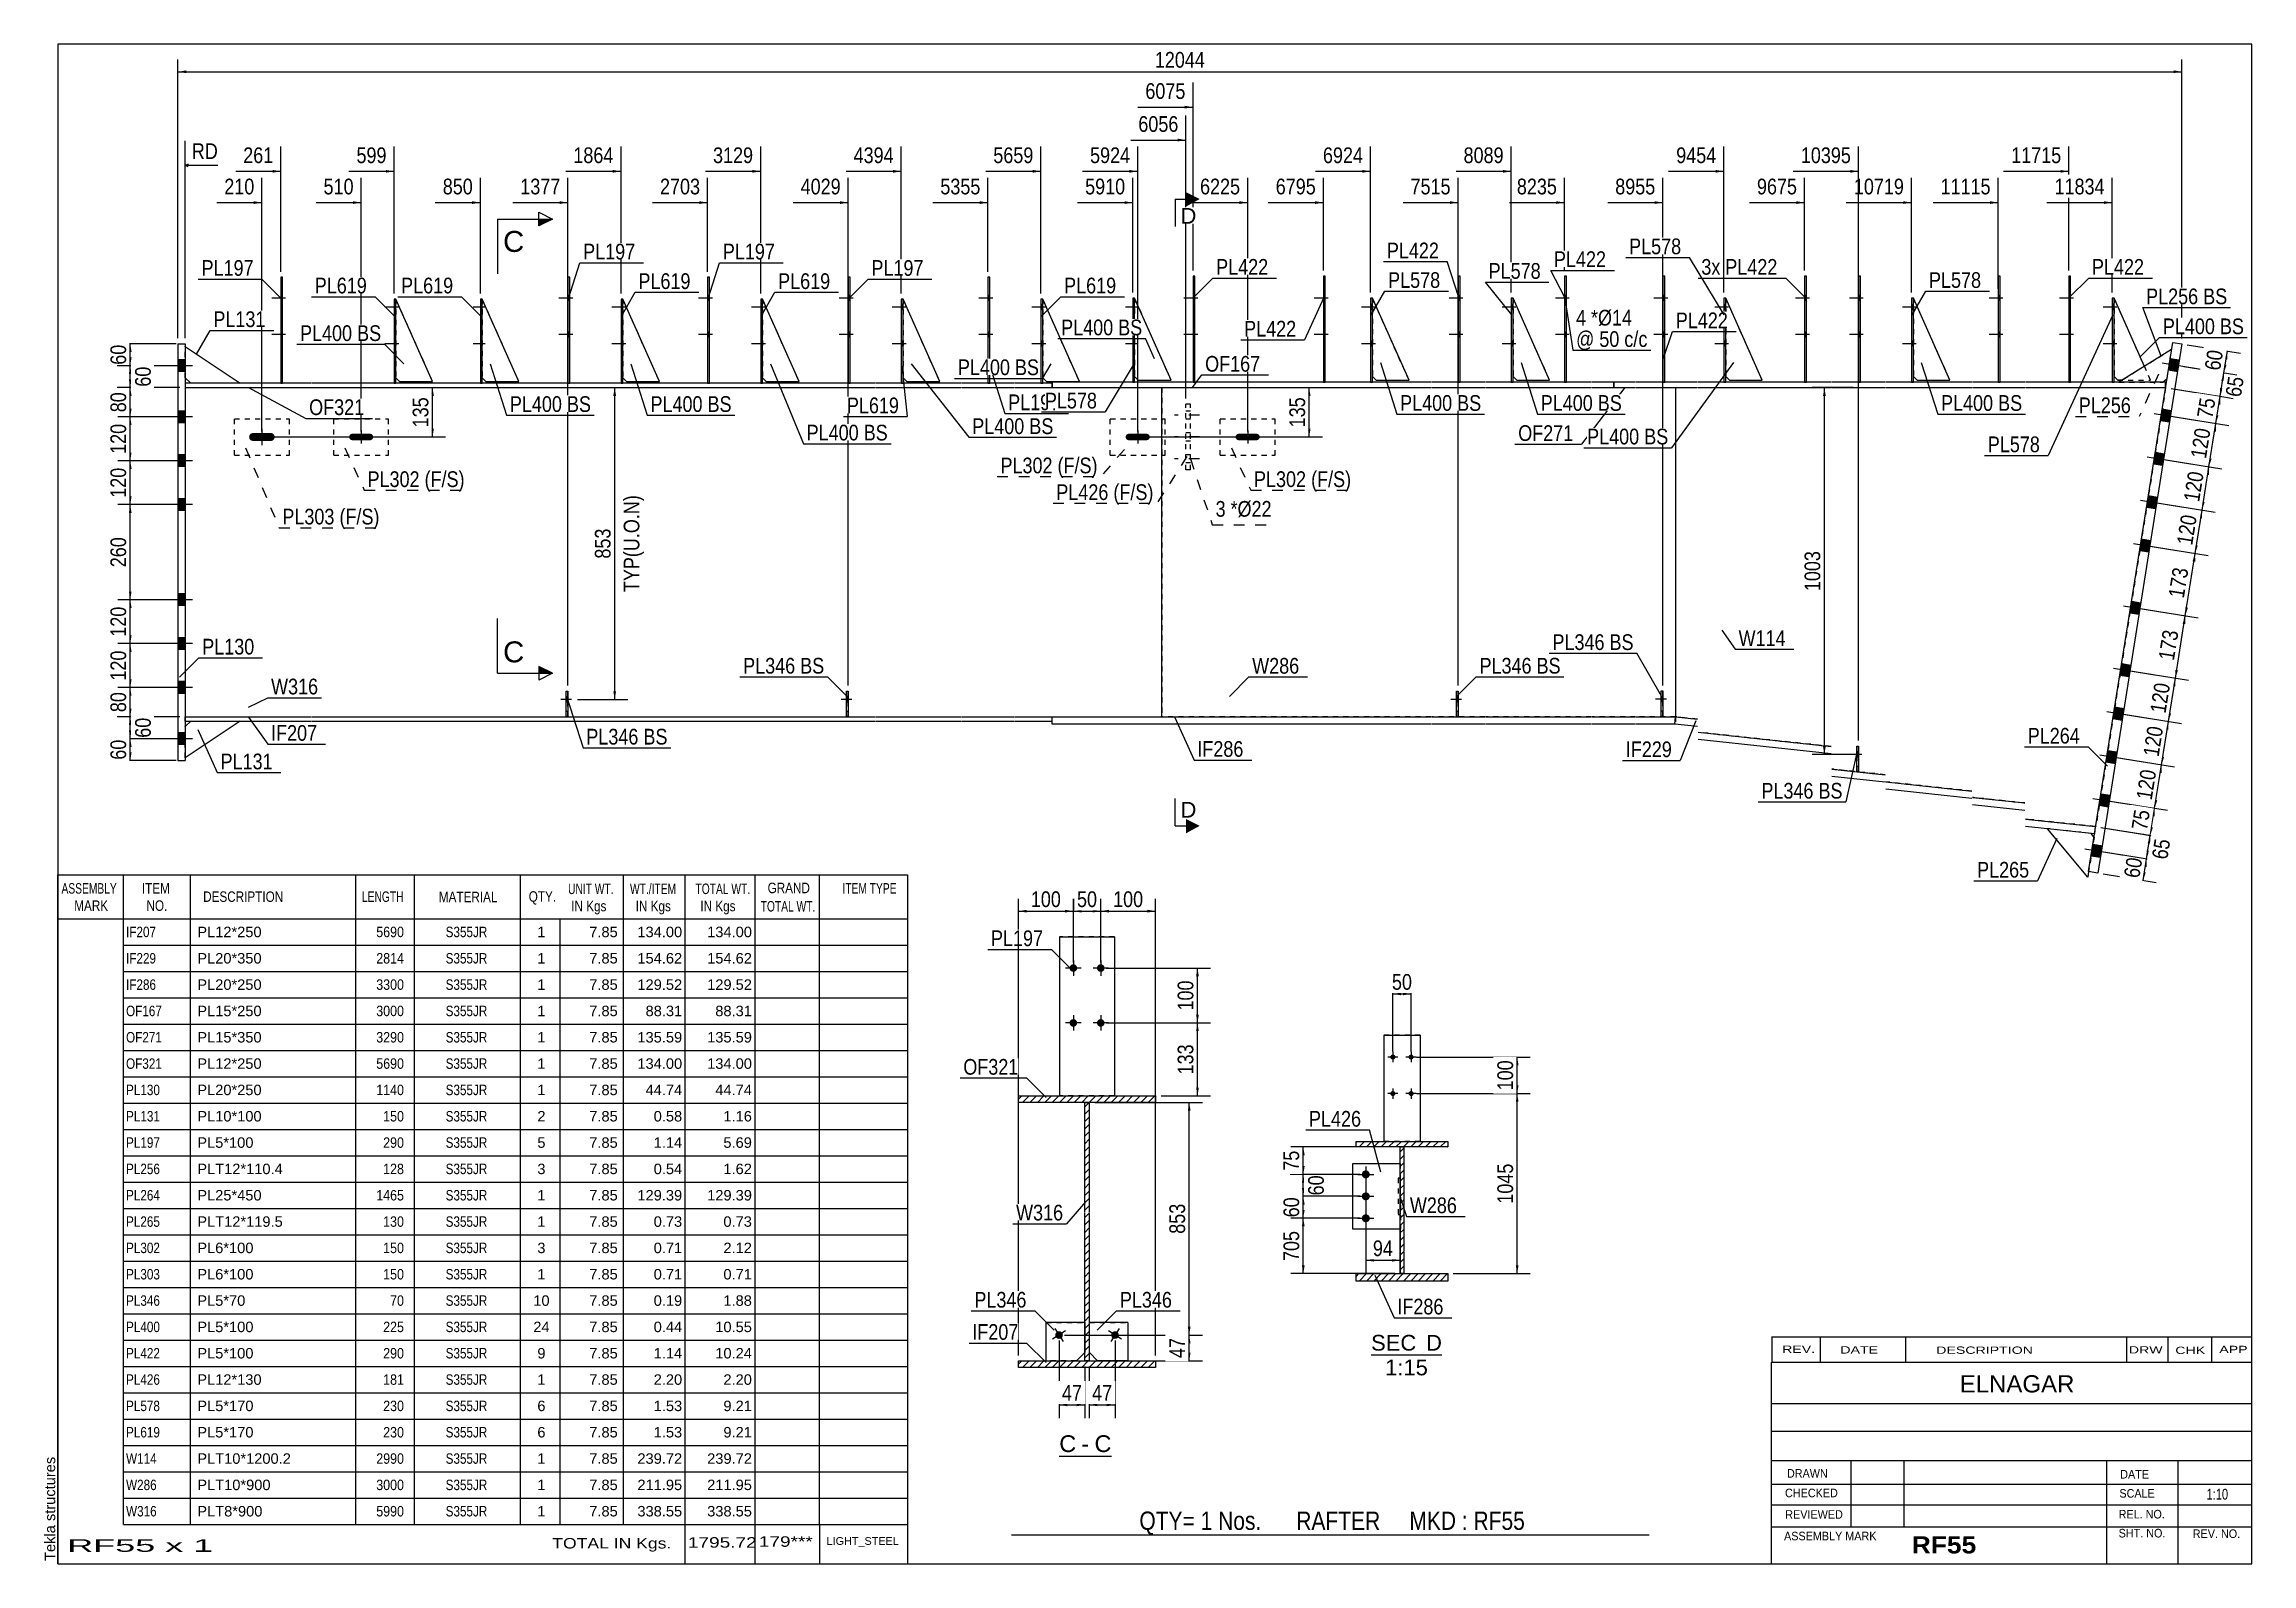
# Model space of a CAD drawing. Header units: millimetres. Extents: x -26 to 377, y -184 to 93.
import ezdxf

# ---------------------------------------------------------------- set-up
doc = ezdxf.new("R2010")
doc.units = ezdxf.units.MM
doc.linetypes.add('DXK_LINE_DOT1', pattern=[1.8814, 0.9407, -0.9407])
doc.linetypes.add('DXK_LINE_DOT2', pattern=[3.9198, 1.9599, -1.9599])
doc.styles.add('Arial', font='ARIAL.TTF', dxfattribs={"height": 0.2})
doc.styles.add('Arial Bold', font='ARIALBD.TTF', dxfattribs={"height": 0.2})
doc.styles.add('Arial Narrow', font='ARIALN.TTF', dxfattribs={"height": 0.2})

# ---------------------------------------------------------------- blocks, each defined once
blk = doc.blocks.new('Unknown-623534514-14014')
at = {"color": 5, "linetype": 'Continuous'}
for p, q in [((376.78, 92.61), (-23.22, 92.61)), ((-23.22, 92.61), (-23.22, -184.39)), ((376.78, -184.39), (376.78, 92.61)), ((-23.22, -184.39), (376.78, -184.39))]:
    blk.add_line(p, q, dxfattribs=at)
at = {"color": 174, "linetype": 'Continuous', "style": 'Arial'}
blk.add_text('Tekla structures', height=1.9102, rotation=90, dxfattribs=at).set_placement((-23.72, -183.89))
blk = doc.blocks.new('Unknown-623534514-12 - 37138')
at = {"color": 1, "linetype": 'Continuous'}
blk.add_line((216.2, -146.3), (229.11, -146.3), dxfattribs=at)
at = {"color": 0, "linetype": 'Continuous'}
blk.add_wipeout([(224.42, -145.55), (224.42, -142.55), (216.2, -142.55), (216.2, -145.55)], dxfattribs=at)
blk.add_wipeout([(229.11, -145.55), (229.11, -142.55), (226.22, -142.55), (226.22, -145.55)], dxfattribs=at)
blk.add_wipeout([(226.55, -150.05), (226.55, -147.05), (218.76, -147.05), (218.76, -150.05)], dxfattribs=at)
at = {"color": 136, "linetype": 'Continuous', "style": 'Arial'}
for s, height, p in [('SEC', 2.865, (216.2, -145.55)), ('D', 2.87, (226.22, -145.55)), ('1:15', 2.865, (218.76, -150.05))]:
    blk.add_text(s, height=height, dxfattribs=at).set_placement(p)
blk = doc.blocks.new('Unknown-623534514-17 - 7481')
at = {"color": 7, "linetype": 'Continuous'}
blk.add_line((159.34, -164.79), (168.85, -164.79), dxfattribs=at)
at = {"color": 0, "linetype": 'Continuous'}
blk.add_wipeout([(162.42, -164.04), (162.42, -160.84), (159.34, -160.84), (159.34, -164.04)], dxfattribs=at)
blk.add_wipeout([(164.81, -164.04), (164.81, -160.84), (163.38, -160.84), (163.38, -164.04)], dxfattribs=at)
at = {"color": 96, "linetype": 'Continuous', "style": 'Arial'}
blk.add_text('C', height=3.06, dxfattribs=at).set_placement((159.34, -164.04))
at = {"color": 0, "linetype": 'Continuous'}
blk.add_wipeout([(168.85, -164.04), (168.85, -160.84), (165.77, -160.84), (165.77, -164.04)], dxfattribs=at)
at = {"color": 96, "linetype": 'Continuous', "style": 'Arial'}
for s, p in [('C', (165.77, -164.04)), ('-', (163.38, -164.04))]:
    blk.add_text(s, height=3.06, dxfattribs=at).set_placement(p)
blk = doc.blocks.new('Part-623534514-6404 - 6380')
at = {"color": 2, "linetype": 'Continuous'}
for p, q in [((271.71, 30), (271.71, -30)), ((348.33, -50.02), (348.24, -50.01))]:
    blk.add_line(p, q, dxfattribs=at)
at = {"color": 7, "linetype": 'DXK_LINE_DOT1'}
for p, q in [((271.71, 30), (275.71, 30)), ((275.81, 30), (300.1, 30)), ((300.2, 30), (309.93, 30)), ((310.03, 30), (325.74, 30)), ((325.84, 30), (335.4, 30)), ((335.5, 30), (361.06, 30)), ((361.06, 30), (348.33, -50.02)), ((275.71, -30.43), (271.71, -30)), ((271.71, -30), (275.71, -30.43)), ((300.1, -35.42), (275.81, -32.82)), ((275.81, -32.82), (300.1, -35.42)), ((300.2, -39.52), (309.93, -40.56)), ((309.93, -40.57), (300.2, -39.53)), ((325.74, -43.55), (310.03, -41.86)), ((310.03, -41.86), (325.74, -43.54)), ((325.84, -44.68), (335.4, -45.71)), ((335.4, -45.72), (325.84, -44.69)), ((335.5, -48.63), (348.33, -50)), ((348.24, -50.01), (335.5, -48.64))]:
    blk.add_line(p, q, dxfattribs=at)
blk = doc.blocks.new('Bolt-623534514-6500 - 6380')
at = {"linetype": 'Continuous'}
blk.add_hatch(color=3, dxfattribs=at).paths.add_polyline_path([(16.25, 20.72), (16.3, 21), (16.25, 21.28), (16.09, 21.52), (15.85, 21.68), (15.57, 21.73), (12.37, 21.73), (12.09, 21.68), (11.85, 21.52), (11.69, 21.28), (11.64, 21), (11.69, 20.72), (11.85, 20.48), (12.09, 20.32), (12.37, 20.27), (15.57, 20.27), (15.85, 20.32), (16.09, 20.48)])
at = {"color": 3, "linetype": 'Continuous'}
for p, q in [((12.5, 21), (15.44, 21)), ((13.97, 22.47), (13.97, 19.53))]:
    blk.add_line(p, q, dxfattribs=at)
blk = doc.blocks.new('Part-623534514-6436 - 6380')
at = {"color": 2, "linetype": 'Continuous'}
for p, q in [((79.77, 46.13), (79.44, 46.13)), ((79.44, 46.13), (79.44, 30.8)), ((79.77, 30.8), (79.77, 46.13))]:
    blk.add_line(p, q, dxfattribs=at)
at = {"color": 7, "linetype": 'DXK_LINE_DOT1'}
blk.add_line((79.44, 30.8), (79.77, 30.8), dxfattribs=at)
blk = doc.blocks.new('Part-623534514-6403 - 6380')
at = {"color": 2, "linetype": 'Continuous'}
for p, q in [((178.04, -30), (178.04, 30)), ((271.71, 30), (271.71, -30))]:
    blk.add_line(p, q, dxfattribs=at)
at = {"color": 7, "linetype": 'DXK_LINE_DOT1'}
for p, q in [((178.04, 30), (202.7, 30)), ((202.8, 30), (227.11, 30)), ((227.21, 30), (236.95, 30)), ((237.05, 30), (256.33, 30)), ((256.43, 30), (264.43, 30)), ((264.53, 30), (271.71, 30)), ((202.7, -30), (178.04, -30)), ((227.11, -30), (202.8, -30)), ((236.95, -30), (227.21, -30)), ((256.33, -30), (237.05, -30)), ((264.43, -30), (256.43, -30)), ((271.71, -30), (264.53, -30))]:
    blk.add_line(p, q, dxfattribs=at)
blk = doc.blocks.new('Part-623534514-6396 - 6380')
at = {"color": 2, "linetype": 'Continuous'}
for p, q in [((0, 30.8), (0, 30)), ((22.97, 30.8), (0, 30.8)), ((0, 30), (22.97, 30)), ((49.07, 30.8), (23.07, 30.8)), ((23.07, 30), (49.07, 30)), ((64.8, 30.8), (49.17, 30.8)), ((49.17, 30), (64.8, 30)), ((74.64, 30.8), (64.9, 30.8)), ((64.9, 30), (74.64, 30)), ((90.44, 30.8), (74.74, 30.8)), ((74.74, 30), (90.44, 30)), ((100.11, 30.8), (90.54, 30.8)), ((90.54, 30), (100.11, 30)), ((115.91, 30.8), (100.21, 30.8)), ((100.21, 30), (115.91, 30)), ((125.74, 30.8), (116.01, 30.8)), ((116.01, 30), (125.74, 30)), ((141.54, 30.8), (125.84, 30.8)), ((125.84, 30), (141.54, 30)), ((151.21, 30.8), (141.64, 30.8)), ((141.64, 30), (151.21, 30)), ((158.04, 30.8), (151.31, 30.8)), ((151.31, 30), (158.04, 30)), ((158.04, 30), (158.04, 30.8))]:
    blk.add_line(p, q, dxfattribs=at)
blk = doc.blocks.new('Part-623534514-6406 - 6380')
at = {"color": 2, "linetype": 'Continuous'}
for p, q in [((158.04, -31.33), (158.04, -30)), ((158.04, -30), (202.7, -30)), ((202.7, -31.33), (158.04, -31.33)), ((202.8, -30), (227.11, -30)), ((227.11, -31.33), (202.8, -31.33)), ((227.21, -30), (236.95, -30)), ((236.95, -31.33), (227.21, -31.33)), ((237.05, -30), (256.33, -30)), ((256.33, -31.33), (237.05, -31.33)), ((256.43, -30), (264.43, -30)), ((264.43, -31.33), (256.43, -31.33)), ((264.53, -30), (271.71, -30)), ((271.64, -31.33), (264.53, -31.33))]:
    blk.add_line(p, q, dxfattribs=at)
at = {"color": 7, "linetype": 'DXK_LINE_DOT1'}
for p, q in [((271.71, -31.33), (271.64, -31.33)), ((271.71, -30), (271.71, -31.33))]:
    blk.add_line(p, q, dxfattribs=at)
blk = doc.blocks.new('Part-623534514-6454 - 6380')
at = {"color": 7, "linetype": 'DXK_LINE_DOT1'}
for p, q in [((69.44, -29.98), (69.44, -25.31)), ((69.44, -25.31), (69.77, -25.31)), ((69.77, -29.98), (69.77, -25.31)), ((69.44, -28.98), (69.77, -28.98)), ((69.77, -29.98), (69.44, -29.98))]:
    blk.add_line(p, q, dxfattribs=at)
blk = doc.blocks.new('Part-623534514-23340 - 6380')
at = {"color": 7, "linetype": 'DXK_LINE_DOT1'}
for p, q in [((280.85, 46.33), (280.85, 32)), ((287.52, 31.33), (280.85, 46.33)), ((280.85, 32), (281.52, 31.33)), ((281.52, 31.33), (287.52, 31.33))]:
    blk.add_line(p, q, dxfattribs=at)
blk = doc.blocks.new('Part-623534514-6397 - 6380')
at = {"color": 2, "linetype": 'Continuous'}
for p, q in [((158.04, 31), (158.04, 30)), ((202.7, 31), (158.04, 31)), ((158.04, 30), (202.7, 30)), ((227.11, 31), (202.8, 31)), ((202.8, 30), (227.11, 30)), ((236.95, 31), (227.21, 31)), ((227.21, 30), (236.95, 30)), ((256.33, 31), (237.05, 31)), ((237.05, 30), (256.33, 30)), ((260.43, 31), (256.43, 31)), ((256.43, 30), (260.43, 30))]:
    blk.add_line(p, q, dxfattribs=at)
at = {"color": 7, "linetype": 'DXK_LINE_DOT1'}
blk.add_line((260.43, 30), (260.43, 31), dxfattribs=at)
blk = doc.blocks.new('Part-623534514-6464 - 6380')
at = {"color": 2, "linetype": 'Continuous'}
for p, q in [((330.87, 50.33), (330.54, 50.33)), ((330.54, 50.33), (330.54, 31)), ((330.87, 31), (330.87, 50.33))]:
    blk.add_line(p, q, dxfattribs=at)
at = {"color": 7, "linetype": 'DXK_LINE_DOT1'}
blk.add_line((330.54, 31), (330.87, 31), dxfattribs=at)
blk = doc.blocks.new('Part-623534514-23370 - 6380')
at = {"color": 2, "linetype": 'Continuous'}
for p, q in [((45.07, 31.13), (38.4, 46.13)), ((38.4, 31.8), (39.07, 31.13)), ((39.07, 31.13), (45.07, 31.13))]:
    blk.add_line(p, q, dxfattribs=at)
blk = doc.blocks.new('Part-623534514-6400 - 6380')
at = {"color": 2, "linetype": 'Continuous'}
for p, q in [((260.43, 31), (260.43, 30)), ((264.43, 31), (260.43, 31)), ((260.43, 30), (264.43, 30)), ((275.71, 31), (264.53, 31)), ((264.53, 30), (275.71, 30)), ((300.1, 31), (275.81, 31)), ((275.81, 30), (300.1, 30)), ((309.93, 31), (300.2, 31)), ((300.2, 30), (309.93, 30)), ((325.74, 31), (310.03, 31)), ((310.03, 30), (325.74, 30)), ((335.4, 31), (325.84, 31)), ((325.84, 30), (335.4, 30)), ((361.06, 31), (335.5, 31)), ((335.5, 30), (361.06, 30)), ((361.06, 30), (361.06, 31))]:
    blk.add_line(p, q, dxfattribs=at)
at = {"color": 7, "linetype": 'DXK_LINE_DOT1'}
blk.add_line((361.06, 30), (361.06, 30), dxfattribs=at)
blk = doc.blocks.new('Part-623534514-23347 - 6380')
at = {"color": 7, "linetype": 'DXK_LINE_DOT1'}
for p, q in [((79.77, 46.13), (79.77, 31.8)), ((86.44, 31.13), (79.77, 46.13)), ((79.77, 31.8), (80.44, 31.13)), ((80.44, 31.13), (86.44, 31.13))]:
    blk.add_line(p, q, dxfattribs=at)
blk = doc.blocks.new('Part-623534514-6469 - 6380')
at = {"color": 7, "linetype": 'DXK_LINE_DOT1'}
for p, q in [((231.75, -29.98), (231.75, -25.31)), ((231.75, -25.31), (232.08, -25.31)), ((232.08, -29.98), (232.08, -25.31)), ((231.75, -28.98), (232.08, -28.98)), ((232.08, -29.98), (231.75, -29.98))]:
    blk.add_line(p, q, dxfattribs=at)
blk = doc.blocks.new('Part-623534514-6405 - 6380')
at = {"color": 2, "linetype": 'Continuous'}
for p, q in [((0, -30.8), (0, -30)), ((0, -30), (22.97, -30)), ((0, -30.8), (22.97, -30.8)), ((23.07, -30), (49.07, -30)), ((23.07, -30.8), (49.07, -30.8)), ((49.17, -30), (64.8, -30)), ((49.17, -30.8), (64.8, -30.8)), ((64.9, -30), (74.64, -30)), ((64.9, -30.8), (74.64, -30.8)), ((74.74, -30), (90.44, -30)), ((74.74, -30.8), (90.44, -30.8)), ((90.54, -30), (100.11, -30)), ((90.54, -30.8), (100.11, -30.8)), ((100.21, -30), (115.91, -30)), ((100.21, -30.8), (115.91, -30.8)), ((116.01, -30), (125.74, -30)), ((116.01, -30.8), (125.74, -30.8)), ((125.84, -30), (141.54, -30)), ((125.84, -30.8), (141.54, -30.8)), ((141.64, -30), (151.21, -30)), ((141.64, -30.8), (151.21, -30.8)), ((151.31, -30), (158.04, -30)), ((151.31, -30.8), (158.04, -30.8)), ((158.04, -30.8), (158.04, -30))]:
    blk.add_line(p, q, dxfattribs=at)
blk = doc.blocks.new('Part-623534514-23360 - 6380')
at = {"color": 7, "linetype": 'DXK_LINE_DOT1'}
for p, q in [((351.66, 46.33), (351.66, 32)), ((358.33, 31.33), (351.66, 46.33)), ((351.66, 32), (352.33, 31.33)), ((352.33, 31.33), (358.33, 31.33))]:
    blk.add_line(p, q, dxfattribs=at)
blk = doc.blocks.new('Part-623534514-6410 - 6380')
at = {"color": 2, "linetype": 'Continuous'}
for p, q in [((-1.33, 38), (0, 38)), ((-1.33, 38), (-1.33, -38)), ((0, 38), (0, -38)), ((-1.33, -38), (0, -38))]:
    blk.add_line(p, q, dxfattribs=at)
blk = doc.blocks.new('Part-623534514-6477 - 6380')
at = {"color": 2, "linetype": 'Continuous'}
for p, q in [((269.73, 50.33), (269.4, 50.33)), ((269.4, 50.33), (269.4, 31)), ((269.73, 31), (269.73, 50.33))]:
    blk.add_line(p, q, dxfattribs=at)
at = {"color": 7, "linetype": 'DXK_LINE_DOT1'}
blk.add_line((269.4, 31), (269.73, 31), dxfattribs=at)
blk = doc.blocks.new('Part-623534514-6413 - 6380')
at = {"color": 2, "linetype": 'Continuous'}
for p, q in [((10, -30.8), (0, -37.47)), ((0, -31.8), (1, -30.8))]:
    blk.add_line(p, q, dxfattribs=at)
at = {"color": 7, "linetype": 'DXK_LINE_DOT1'}
for p, q in [((0, -37.47), (0, -31.8)), ((1, -30.8), (10, -30.8))]:
    blk.add_line(p, q, dxfattribs=at)
blk = doc.blocks.new('Part-623534514-6415 - 6380')
at = {"color": 2, "linetype": 'Continuous'}
for p, q in [((0, 37.47), (10, 30.8)), ((1, 30.8), (0, 31.8))]:
    blk.add_line(p, q, dxfattribs=at)
at = {"color": 7, "linetype": 'DXK_LINE_DOT1'}
for p, q in [((0, 31.8), (0, 37.47)), ((10, 30.8), (1, 30.8))]:
    blk.add_line(p, q, dxfattribs=at)
blk = doc.blocks.new('Part-623534514-6481 - 6380')
at = {"color": 2, "linetype": 'Continuous'}
for p, q in [((269.07, -29.93), (269.07, -25.27)), ((269.07, -25.27), (269.4, -25.27)), ((269.4, -25.27), (269.4, -29.93)), ((269.4, -29.93), (269.07, -29.93))]:
    blk.add_line(p, q, dxfattribs=at)
blk = doc.blocks.new('Part-623534514-6417 - 6380')
at = {"color": 7, "linetype": 'DXK_LINE_DOT1'}
for p, q in [((362.16, 36.93), (352.55, 31)), ((361.32, 31.66), (362.16, 36.93)), ((352.55, 31), (360.55, 31)), ((360.55, 31), (361.32, 31.66))]:
    blk.add_line(p, q, dxfattribs=at)
blk = doc.blocks.new('Part-623534514-23368 - 6380')
at = {"color": 2, "linetype": 'Continuous'}
for p, q in [((137.54, 31.13), (130.88, 46.13)), ((130.88, 31.8), (131.54, 31.13)), ((131.54, 31.13), (137.54, 31.13))]:
    blk.add_line(p, q, dxfattribs=at)
blk = doc.blocks.new('Part-623534514-6418 - 6380')
at = {"color": 7, "linetype": 'DXK_LINE_DOT1'}
for p, q in [((347.46, -51.26), (339.5, -50.4)), ((339.5, -50.4), (339.51, -50.41)), ((348.02, -51.99), (347.02, -58.23)), ((347.46, -51.26), (347.46, -51.26))]:
    blk.add_line(p, q, dxfattribs=at)
at = {"color": 2, "linetype": 'Continuous'}
for p, q in [((346.86, -59.23), (339.51, -50.41)), ((348.02, -51.99), (347.46, -51.26)), ((347.02, -58.23), (346.86, -59.23))]:
    blk.add_line(p, q, dxfattribs=at)
blk = doc.blocks.new('Part-623534514-6419 - 6380')
at = {"color": 7, "linetype": 'DXK_LINE_DOT1'}
for p, q in [((188.7, 17.67), (188.7, 24.33)), ((188.7, 24.33), (198.7, 24.33)), ((198.7, 17.67), (198.7, 24.33)), ((188.7, 17.67), (198.7, 17.67))]:
    blk.add_line(p, q, dxfattribs=at)
blk = doc.blocks.new('Part-623534514-6420 - 6380')
at = {"color": 7, "linetype": 'DXK_LINE_DOT1'}
for p, q in [((168.65, 17.67), (168.65, 24.33)), ((168.65, 24.33), (178.65, 24.33)), ((178.65, 17.67), (178.65, 24.33)), ((168.65, 17.67), (178.65, 17.67))]:
    blk.add_line(p, q, dxfattribs=at)
blk = doc.blocks.new('Part-623534514-6421 - 6380')
at = {"color": 7, "linetype": 'DXK_LINE_DOT1'}
for p, q in [((27.07, 17.67), (27.07, 24.33)), ((27.07, 24.33), (37.07, 24.33)), ((37.07, 17.67), (37.07, 24.33)), ((27.07, 17.67), (37.07, 17.67))]:
    blk.add_line(p, q, dxfattribs=at)
blk = doc.blocks.new('Part-623534514-6422 - 6380')
at = {"color": 7, "linetype": 'DXK_LINE_DOT1'}
for p, q in [((8.97, 17.67), (8.97, 24.33)), ((8.97, 24.33), (18.97, 24.33)), ((18.97, 17.67), (18.97, 24.33)), ((8.97, 17.67), (18.97, 17.67))]:
    blk.add_line(p, q, dxfattribs=at)
blk = doc.blocks.new('Part-623534514-6487 - 6380')
at = {"color": 2, "linetype": 'Continuous'}
for p, q in [((362.16, 36.93), (352.55, 31)), ((360.55, 31), (361.32, 31.66))]:
    blk.add_line(p, q, dxfattribs=at)
at = {"color": 7, "linetype": 'DXK_LINE_DOT1'}
for p, q in [((361.32, 31.66), (362.16, 36.93)), ((352.55, 31), (360.55, 31))]:
    blk.add_line(p, q, dxfattribs=at)
blk = doc.blocks.new('Part-623534514-6423 - 6380')
at = {"color": 2, "linetype": 'Continuous'}
for p, q in [((38.4, 46.13), (38.07, 46.13)), ((38.07, 46.13), (38.07, 30.8)), ((38.4, 30.8), (38.4, 46.13))]:
    blk.add_line(p, q, dxfattribs=at)
at = {"color": 7, "linetype": 'DXK_LINE_DOT1'}
blk.add_line((38.07, 30.8), (38.4, 30.8), dxfattribs=at)
blk = doc.blocks.new('Part-623534514-6488 - 6380')
at = {"color": 7, "linetype": 'DXK_LINE_DOT1'}
for p, q in [((352.55, 31), (352.55, 31)), ((360.55, 31), (360.55, 31))]:
    blk.add_line(p, q, dxfattribs=at)
blk = doc.blocks.new('Part-623534514-6424 - 6380')
at = {"color": 2, "linetype": 'Continuous'}
for p, q in [((105.24, 46.13), (104.91, 46.13)), ((104.91, 46.13), (104.91, 30.8)), ((105.24, 30.8), (105.24, 46.13))]:
    blk.add_line(p, q, dxfattribs=at)
at = {"color": 7, "linetype": 'DXK_LINE_DOT1'}
blk.add_line((104.91, 30.8), (105.24, 30.8), dxfattribs=at)
blk = doc.blocks.new('Part-623534514-6489 - 6380')
at = {"color": 2, "linetype": 'Continuous'}
for p, q in [((54.14, 46.13), (53.8, 46.13)), ((53.8, 46.13), (53.8, 30.8)), ((54.14, 30.8), (54.14, 46.13))]:
    blk.add_line(p, q, dxfattribs=at)
at = {"color": 7, "linetype": 'DXK_LINE_DOT1'}
blk.add_line((53.8, 30.8), (54.14, 30.8), dxfattribs=at)
blk = doc.blocks.new('Bolt-623534514-23383 - 6380')
at = {"linetype": 'Continuous'}
for points in [[(351.66, 44.2), (351.66, 45.13), (351.32, 45.13), (351.32, 44.2)], [(351.66, 44.2), (351.66, 45.13), (351.32, 45.13), (351.32, 44.2)], [(351.66, 44.2), (351.66, 45.13), (351.32, 45.13), (351.32, 44.2)], [(351.66, 37.53), (351.66, 38.47), (351.33, 38.47), (351.33, 37.53)], [(351.66, 37.53), (351.66, 38.47), (351.33, 38.47), (351.33, 37.53)], [(351.66, 37.53), (351.66, 38.47), (351.33, 38.47), (351.33, 37.53)]]:
    blk.add_hatch(color=3, dxfattribs=at).paths.add_polyline_path(points)
at = {"color": 3, "linetype": 'Continuous'}
for p, q in [((352.19, 44.67), (349.66, 44.67)), ((352.19, 44.67), (349.66, 44.67)), ((352.19, 44.67), (349.66, 44.67)), ((351.66, 45.13), (351.32, 45.13)), ((351.66, 45.13), (351.32, 45.13)), ((351.66, 45.13), (351.32, 45.13)), ((351.66, 44.2), (351.32, 44.2)), ((351.66, 44.2), (351.32, 44.2)), ((351.66, 44.2), (351.32, 44.2)), ((352.19, 38), (349.66, 38)), ((352.19, 38), (349.66, 38)), ((352.19, 38), (349.66, 38)), ((351.66, 38.47), (351.33, 38.47)), ((351.66, 38.47), (351.33, 38.47)), ((351.66, 38.47), (351.33, 38.47)), ((351.66, 37.53), (351.33, 37.53)), ((351.66, 37.53), (351.33, 37.53)), ((351.66, 37.53), (351.33, 37.53))]:
    blk.add_line(p, q, dxfattribs=at)
blk = doc.blocks.new('Part-623534514-6425 - 6380')
at = {"color": 2, "linetype": 'Continuous'}
for p, q in [((156.34, 46.13), (156.01, 46.13)), ((156.01, 46.13), (156.01, 30.8)), ((156.35, 30.8), (156.34, 46.13))]:
    blk.add_line(p, q, dxfattribs=at)
at = {"color": 7, "linetype": 'DXK_LINE_DOT1'}
blk.add_line((156.01, 30.8), (156.35, 30.8), dxfattribs=at)
blk = doc.blocks.new('Part-623534514-6490 - 6380')
at = {"color": 2, "linetype": 'Continuous'}
for p, q in [((173.08, 46.33), (172.74, 46.33)), ((172.74, 46.33), (172.75, 31)), ((173.08, 31), (173.08, 46.33))]:
    blk.add_line(p, q, dxfattribs=at)
at = {"color": 7, "linetype": 'DXK_LINE_DOT1'}
blk.add_line((172.75, 31), (173.08, 31), dxfattribs=at)
blk = doc.blocks.new('Part-623534514-6426 - 6380')
at = {"color": 2, "linetype": 'Continuous'}
for p, q in [((242.08, 46.33), (241.75, 46.33)), ((241.75, 46.33), (241.75, 31)), ((242.08, 31), (242.08, 46.33))]:
    blk.add_line(p, q, dxfattribs=at)
at = {"color": 7, "linetype": 'DXK_LINE_DOT1'}
blk.add_line((241.75, 31), (242.08, 31), dxfattribs=at)
blk = doc.blocks.new('Part-623534514-6491 - 6380')
at = {"color": 7, "linetype": 'DXK_LINE_DOT1'}
for p, q in [((0, 30), (0, -30)), ((0, 30), (22.97, 30)), ((23.07, 30), (49.07, 30)), ((49.17, 30), (64.8, 30)), ((64.9, 30), (74.64, 30)), ((74.74, 30), (90.44, 30)), ((90.54, 30), (100.11, 30)), ((100.21, 30), (115.91, 30)), ((116.01, 30), (125.74, 30)), ((125.84, 30), (141.54, 30)), ((141.64, 30), (151.21, 30)), ((151.31, 30), (178.04, 30)), ((178.04, 30), (178.04, -30)), ((0, -30), (22.97, -30)), ((23.07, -30), (49.07, -30)), ((49.17, -30), (64.8, -30)), ((64.9, -30), (74.64, -30)), ((74.74, -30), (90.44, -30)), ((90.54, -30), (100.11, -30)), ((100.21, -30), (115.91, -30)), ((116.01, -30), (125.74, -30)), ((125.84, -30), (141.54, -30)), ((141.64, -30), (151.21, -30)), ((151.31, -30), (178.04, -30))]:
    blk.add_line(p, q, dxfattribs=at)
blk = doc.blocks.new('Part-623534514-6427 - 6380')
at = {"color": 7, "linetype": 'DXK_LINE_DOT1'}
for p, q in [((242.08, 46.33), (242.08, 32)), ((248.75, 31.33), (242.08, 46.33)), ((242.08, 32), (242.75, 31.33)), ((242.75, 31.33), (248.75, 31.33))]:
    blk.add_line(p, q, dxfattribs=at)
blk = doc.blocks.new('Bolt-623534514-6498 - 6380')
at = {"linetype": 'Continuous'}
blk.add_hatch(color=3, dxfattribs=at).paths.add_polyline_path([(175.8, 20.77), (175.85, 21), (175.8, 21.23), (175.67, 21.42), (175.48, 21.55), (175.25, 21.6), (172.05, 21.6), (171.82, 21.55), (171.62, 21.42), (171.49, 21.23), (171.45, 21), (171.49, 20.77), (171.62, 20.58), (171.82, 20.45), (172.05, 20.4), (175.25, 20.4), (175.48, 20.45), (175.67, 20.58)])
at = {"color": 3, "linetype": 'Continuous'}
for p, q in [((172.45, 21), (174.85, 21)), ((173.65, 22.2), (173.65, 19.8))]:
    blk.add_line(p, q, dxfattribs=at)
blk = doc.blocks.new('Part-623534514-6434 - 6380')
at = {"color": 2, "linetype": 'Continuous'}
for p, q in [((216.44, 46.33), (216.11, 46.33)), ((216.11, 46.33), (216.11, 31)), ((216.45, 31), (216.44, 46.33))]:
    blk.add_line(p, q, dxfattribs=at)
at = {"color": 7, "linetype": 'DXK_LINE_DOT1'}
blk.add_line((216.11, 31), (216.45, 31), dxfattribs=at)
blk = doc.blocks.new('Bolt-623534514-6499 - 6380')
at = {"linetype": 'Continuous'}
blk.add_hatch(color=3, dxfattribs=at).paths.add_polyline_path([(34.22, 20.77), (34.27, 21), (34.22, 21.23), (34.09, 21.42), (33.9, 21.56), (33.67, 21.6), (30.47, 21.6), (30.24, 21.56), (30.05, 21.42), (29.92, 21.23), (29.87, 21), (29.92, 20.77), (30.05, 20.58), (30.24, 20.45), (30.47, 20.4), (33.67, 20.4), (33.9, 20.45), (34.09, 20.58)])
at = {"color": 3, "linetype": 'Continuous'}
for p, q in [((30.87, 21), (33.27, 21)), ((32.07, 22.2), (32.07, 19.8))]:
    blk.add_line(p, q, dxfattribs=at)
blk = doc.blocks.new('Part-623534514-6435 - 6380')
at = {"color": 2, "linetype": 'Continuous'}
for p, q in [((130.88, 46.13), (130.54, 46.13)), ((130.54, 46.13), (130.54, 30.8)), ((130.88, 30.8), (130.88, 46.13))]:
    blk.add_line(p, q, dxfattribs=at)
at = {"color": 7, "linetype": 'DXK_LINE_DOT1'}
blk.add_line((130.54, 30.8), (130.88, 30.8), dxfattribs=at)
blk = doc.blocks.new('Bolt-623534514-6501 - 6380')
at = {"linetype": 'Continuous'}
for points in [[(38.4, 44.2), (38.4, 45.13), (38.07, 45.13), (38.07, 44.2)], [(38.4, 44.2), (38.4, 45.13), (38.07, 45.13), (38.07, 44.2)], [(38.4, 44.2), (38.4, 45.13), (38.07, 45.13), (38.07, 44.2)], [(38.4, 37.53), (38.4, 38.47), (38.07, 38.47), (38.07, 37.53)], [(38.4, 37.53), (38.4, 38.47), (38.07, 38.47), (38.07, 37.53)], [(38.4, 37.53), (38.4, 38.47), (38.07, 38.47), (38.07, 37.53)]]:
    blk.add_hatch(color=3, dxfattribs=at).paths.add_polyline_path(points)
at = {"color": 3, "linetype": 'Continuous'}
for p, q in [((38.93, 44.67), (36.4, 44.67)), ((38.93, 44.67), (36.4, 44.67)), ((38.93, 44.67), (36.4, 44.67)), ((38.4, 45.13), (38.07, 45.13)), ((38.4, 45.13), (38.07, 45.13)), ((38.4, 45.13), (38.07, 45.13)), ((38.4, 44.2), (38.07, 44.2)), ((38.4, 44.2), (38.07, 44.2)), ((38.4, 44.2), (38.07, 44.2)), ((38.93, 38), (36.4, 38)), ((38.93, 38), (36.4, 38)), ((38.93, 38), (36.4, 38)), ((38.4, 38.47), (38.07, 38.47)), ((38.4, 38.47), (38.07, 38.47)), ((38.4, 38.47), (38.07, 38.47)), ((38.4, 37.53), (38.07, 37.53)), ((38.4, 37.53), (38.07, 37.53)), ((38.4, 37.53), (38.07, 37.53))]:
    blk.add_line(p, q, dxfattribs=at)
blk = doc.blocks.new('Part-623534514-6437 - 6380')
at = {"color": 2, "linetype": 'Continuous'}
for p, q in [((305.4, 50.33), (305.07, 50.33)), ((305.07, 50.33), (305.07, 31)), ((305.4, 31), (305.4, 50.33))]:
    blk.add_line(p, q, dxfattribs=at)
at = {"color": 7, "linetype": 'DXK_LINE_DOT1'}
blk.add_line((305.07, 31), (305.4, 31), dxfattribs=at)
blk = doc.blocks.new('Bolt-623534514-6502 - 6380')
at = {"linetype": 'Continuous'}
for points in [[(105.24, 44.2), (105.24, 45.13), (104.91, 45.13), (104.91, 44.2)], [(105.24, 44.2), (105.24, 45.13), (104.91, 45.13), (104.91, 44.2)], [(105.24, 44.2), (105.24, 45.13), (104.91, 45.13), (104.91, 44.2)], [(105.24, 37.53), (105.24, 38.47), (104.91, 38.47), (104.91, 37.53)], [(105.24, 37.53), (105.24, 38.47), (104.91, 38.47), (104.91, 37.53)], [(105.24, 37.53), (105.24, 38.47), (104.91, 38.47), (104.91, 37.53)]]:
    blk.add_hatch(color=3, dxfattribs=at).paths.add_polyline_path(points)
at = {"color": 3, "linetype": 'Continuous'}
for p, q in [((105.77, 44.67), (103.24, 44.67)), ((105.77, 44.67), (103.24, 44.67)), ((105.77, 44.67), (103.24, 44.67)), ((105.24, 45.13), (104.91, 45.13)), ((105.24, 45.13), (104.91, 45.13)), ((105.24, 45.13), (104.91, 45.13)), ((105.24, 44.2), (104.91, 44.2)), ((105.24, 44.2), (104.91, 44.2)), ((105.24, 44.2), (104.91, 44.2)), ((105.77, 38), (103.24, 38)), ((105.77, 38), (103.24, 38)), ((105.77, 38), (103.24, 38)), ((105.24, 38.47), (104.91, 38.47)), ((105.24, 38.47), (104.91, 38.47)), ((105.24, 38.47), (104.91, 38.47)), ((105.24, 37.53), (104.91, 37.53)), ((105.24, 37.53), (104.91, 37.53)), ((105.24, 37.53), (104.91, 37.53))]:
    blk.add_line(p, q, dxfattribs=at)
blk = doc.blocks.new('Part-623534514-6438 - 6380')
at = {"color": 7, "linetype": 'DXK_LINE_DOT1'}
for p, q in [((304.73, -39.98), (304.73, -35.34)), ((304.73, -35.34), (305.07, -35.34)), ((305.07, -39.98), (305.07, -35.34)), ((304.73, -38.98), (305.07, -38.98)), ((305.07, -39.98), (304.73, -39.98))]:
    blk.add_line(p, q, dxfattribs=at)
blk = doc.blocks.new('Part-623534514-6441 - 6380')
at = {"color": 2, "linetype": 'Continuous'}
for p, q in [((304.73, -39.98), (304.73, -35.34)), ((304.73, -35.34), (305.07, -35.34)), ((305.07, -35.34), (305.07, -39.98)), ((305.07, -39.98), (304.73, -39.98))]:
    blk.add_line(p, q, dxfattribs=at)
blk = doc.blocks.new('Part-623534514-6444 - 6380')
at = {"color": 2, "linetype": 'Continuous'}
for p, q in [((232.41, 50.33), (232.08, 50.33)), ((232.08, 50.33), (232.08, 31)), ((232.41, 31), (232.41, 50.33))]:
    blk.add_line(p, q, dxfattribs=at)
at = {"color": 7, "linetype": 'DXK_LINE_DOT1'}
blk.add_line((232.08, 31), (232.41, 31), dxfattribs=at)
blk = doc.blocks.new('Part-623534514-6445 - 6380')
at = {"color": 2, "linetype": 'Continuous'}
for p, q in [((184.07, 50.33), (183.73, 50.33)), ((183.73, 50.33), (183.73, 31)), ((184.07, 31), (184.07, 50.33))]:
    blk.add_line(p, q, dxfattribs=at)
at = {"color": 7, "linetype": 'DXK_LINE_DOT1'}
blk.add_line((183.73, 31), (184.07, 31), dxfattribs=at)
blk = doc.blocks.new('Part-623534514-6446 - 6380')
at = {"color": 2, "linetype": 'Continuous'}
for p, q in [((121.21, 50.13), (120.88, 50.13)), ((120.88, 50.13), (120.88, 30.8)), ((121.21, 30.8), (121.21, 50.13))]:
    blk.add_line(p, q, dxfattribs=at)
at = {"color": 7, "linetype": 'DXK_LINE_DOT1'}
blk.add_line((120.88, 30.8), (121.21, 30.8), dxfattribs=at)
blk = doc.blocks.new('Part-623534514-6447 - 6380')
at = {"color": 7, "linetype": 'DXK_LINE_DOT1'}
for p, q in [((120.54, -29.98), (120.54, -25.31)), ((120.54, -25.31), (120.88, -25.31)), ((120.88, -29.98), (120.88, -25.31)), ((120.54, -28.98), (120.88, -28.98)), ((120.88, -29.98), (120.54, -29.98))]:
    blk.add_line(p, q, dxfattribs=at)
blk = doc.blocks.new('Part-623534514-6450 - 6380')
at = {"color": 2, "linetype": 'Continuous'}
for p, q in [((120.54, -29.98), (120.54, -25.31)), ((120.54, -25.31), (120.88, -25.31)), ((120.88, -25.31), (120.88, -29.98)), ((120.88, -29.98), (120.54, -29.98))]:
    blk.add_line(p, q, dxfattribs=at)
blk = doc.blocks.new('Part-623534514-6453 - 6380')
at = {"color": 2, "linetype": 'Continuous'}
for p, q in [((70.1, 50.13), (69.77, 50.13)), ((69.77, 50.13), (69.77, 30.8)), ((70.1, 30.8), (70.1, 50.13))]:
    blk.add_line(p, q, dxfattribs=at)
at = {"color": 7, "linetype": 'DXK_LINE_DOT1'}
blk.add_line((69.77, 30.8), (70.1, 30.8), dxfattribs=at)
blk = doc.blocks.new('Part-623534514-6457 - 6380')
at = {"color": 2, "linetype": 'Continuous'}
for p, q in [((69.44, -29.98), (69.44, -25.31)), ((69.44, -25.31), (69.77, -25.31)), ((69.77, -25.31), (69.77, -29.98)), ((69.77, -29.98), (69.44, -29.98))]:
    blk.add_line(p, q, dxfattribs=at)
blk = doc.blocks.new('Part-623534514-23366 - 6380')
at = {"color": 2, "linetype": 'Continuous'}
for p, q in [((60.8, 31.13), (54.14, 46.13)), ((54.14, 31.8), (54.8, 31.13)), ((54.8, 31.13), (60.8, 31.13))]:
    blk.add_line(p, q, dxfattribs=at)
blk = doc.blocks.new('Part-623534514-6460 - 6380')
at = {"color": 2, "linetype": 'Continuous'}
for p, q in [((17.75, 50.13), (17.42, 50.13)), ((17.42, 50.13), (17.42, 30.8)), ((17.75, 30.8), (17.75, 50.13))]:
    blk.add_line(p, q, dxfattribs=at)
at = {"color": 7, "linetype": 'DXK_LINE_DOT1'}
blk.add_line((17.42, 30.8), (17.75, 30.8), dxfattribs=at)
blk = doc.blocks.new('Part-623534514-6461 - 6380')
at = {"color": 2, "linetype": 'Continuous'}
for p, q in [((95.57, 50.13), (95.24, 50.13)), ((95.24, 50.13), (95.24, 30.8)), ((95.57, 30.8), (95.57, 50.13))]:
    blk.add_line(p, q, dxfattribs=at)
at = {"color": 7, "linetype": 'DXK_LINE_DOT1'}
blk.add_line((95.24, 30.8), (95.57, 30.8), dxfattribs=at)
blk = doc.blocks.new('Part-623534514-6462 - 6380')
at = {"color": 2, "linetype": 'Continuous'}
for p, q in [((146.68, 50.13), (146.34, 50.13)), ((146.34, 50.13), (146.34, 30.8)), ((146.68, 30.8), (146.68, 50.13))]:
    blk.add_line(p, q, dxfattribs=at)
at = {"color": 7, "linetype": 'DXK_LINE_DOT1'}
blk.add_line((146.34, 30.8), (146.68, 30.8), dxfattribs=at)
blk = doc.blocks.new('Part-623534514-6463 - 6380')
at = {"color": 2, "linetype": 'Continuous'}
for p, q in [((207.83, 50.33), (207.5, 50.33)), ((207.5, 50.33), (207.5, 31)), ((207.83, 31), (207.83, 50.33))]:
    blk.add_line(p, q, dxfattribs=at)
at = {"color": 7, "linetype": 'DXK_LINE_DOT1'}
blk.add_line((207.5, 31), (207.83, 31), dxfattribs=at)
blk = doc.blocks.new('Part-623534514-6465 - 6380')
at = {"color": 2, "linetype": 'Continuous'}
for p, q in [((295.57, 50.33), (295.23, 50.33)), ((295.23, 50.33), (295.23, 31)), ((295.57, 31), (295.57, 50.33))]:
    blk.add_line(p, q, dxfattribs=at)
at = {"color": 7, "linetype": 'DXK_LINE_DOT1'}
blk.add_line((295.23, 31), (295.57, 31), dxfattribs=at)
blk = doc.blocks.new('Part-623534514-23352 - 6380')
at = {"color": 7, "linetype": 'DXK_LINE_DOT1'}
for p, q in [((315.07, 46.33), (315.07, 32)), ((321.74, 31.33), (315.07, 46.33)), ((315.07, 32), (315.74, 31.33)), ((315.74, 31.33), (321.74, 31.33))]:
    blk.add_line(p, q, dxfattribs=at)
blk = doc.blocks.new('Part-623534514-6466 - 6380')
at = {"color": 2, "linetype": 'Continuous'}
for p, q in [((271.57, -31.33), (271.71, -30)), ((275.71, -31.77), (271.57, -31.33)), ((271.71, -30), (275.71, -30.43)), ((275.81, -32.82), (300.1, -35.42)), ((300.1, -36.76), (275.81, -34.16)), ((300.2, -39.53), (309.93, -40.57)), ((309.93, -41.91), (300.2, -40.87)), ((310.03, -41.86), (325.74, -43.55)), ((325.74, -44.89), (310.03, -43.2)), ((325.84, -44.69), (335.4, -45.72)), ((335.4, -47.06), (325.84, -46.03)), ((335.5, -48.64), (348.24, -50.01)), ((348.1, -51.33), (335.5, -49.98)), ((348.24, -50.01), (348.1, -51.33))]:
    blk.add_line(p, q, dxfattribs=at)
blk = doc.blocks.new('Part-623534514-6472 - 6380')
at = {"color": 2, "linetype": 'Continuous'}
for p, q in [((231.75, -29.98), (231.75, -25.31)), ((231.75, -25.31), (232.08, -25.31)), ((232.08, -25.31), (232.08, -29.98)), ((232.08, -29.98), (231.75, -29.98))]:
    blk.add_line(p, q, dxfattribs=at)
blk = doc.blocks.new('Part-623534514-6476 - 6380')
at = {"color": 2, "linetype": 'Continuous'}
for p, q in [((280.85, 46.33), (280.51, 46.33)), ((280.51, 46.33), (280.52, 31)), ((280.85, 31), (280.85, 46.33))]:
    blk.add_line(p, q, dxfattribs=at)
at = {"color": 7, "linetype": 'DXK_LINE_DOT1'}
blk.add_line((280.52, 31), (280.85, 31), dxfattribs=at)
blk = doc.blocks.new('Part-623534514-6478 - 6380')
at = {"color": 7, "linetype": 'DXK_LINE_DOT1'}
for p, q in [((269.07, -29.93), (269.07, -25.27)), ((269.07, -25.27), (269.4, -25.27)), ((269.4, -29.93), (269.4, -25.27)), ((269.07, -28.93), (269.4, -28.93)), ((269.4, -29.93), (269.07, -29.93))]:
    blk.add_line(p, q, dxfattribs=at)
blk = doc.blocks.new('Part-623534514-6492 - 6380')
at = {"color": 2, "linetype": 'Continuous'}
for p, q in [((347.02, -58.23), (362.36, 38.23)), ((364.01, 37.97), (348.67, -58.5)), ((362.36, 38.23), (364.01, 37.97)), ((348.67, -58.5), (347.02, -58.23))]:
    blk.add_line(p, q, dxfattribs=at)
blk = doc.blocks.new('Bolt-623534514-6493 - 6380')
at = {"linetype": 'Continuous'}
blk.add_hatch(color=3, dxfattribs=at).paths.add_polyline_path([(195.85, 20.77), (195.9, 21), (195.85, 21.23), (195.72, 21.42), (195.53, 21.55), (195.3, 21.6), (192.1, 21.6), (191.87, 21.55), (191.67, 21.42), (191.54, 21.23), (191.5, 21), (191.54, 20.77), (191.67, 20.58), (191.87, 20.45), (192.1, 20.4), (195.3, 20.4), (195.53, 20.45), (195.72, 20.58)])
at = {"color": 3, "linetype": 'Continuous'}
for p, q in [((192.5, 21), (194.9, 21)), ((193.7, 22.2), (193.7, 19.8))]:
    blk.add_line(p, q, dxfattribs=at)
blk = doc.blocks.new('Bolt-623534514-6494 - 6380')
at = {"linetype": 'Continuous'}
for points in [[(-1.33, 35.07), (-1.33, 32.93), (0, 32.93), (0, 35.07)], [(-1.33, 35.07), (-1.33, 32.93), (0, 32.93), (0, 35.07)], [(-1.33, 25.73), (-1.33, 23.6), (0, 23.6), (0, 25.73)], [(-1.33, 25.73), (-1.33, 23.6), (0, 23.6), (0, 25.73)], [(-1.33, 17.73), (-1.33, 15.6), (0, 15.6), (0, 17.73)], [(-1.33, 17.73), (-1.33, 15.6), (0, 15.6), (0, 17.73)], [(-1.33, 9.73), (-1.33, 7.6), (0, 7.6), (0, 9.73)], [(-1.33, 9.73), (-1.33, 7.6), (0, 7.6), (0, 9.73)], [(-1.33, -7.6), (-1.33, -9.73), (0, -9.73), (0, -7.6)], [(-1.33, -7.6), (-1.33, -9.73), (0, -9.73), (0, -7.6)], [(-1.33, -15.6), (-1.33, -17.73), (0, -17.73), (0, -15.6)], [(-1.33, -15.6), (-1.33, -17.73), (0, -17.73), (0, -15.6)], [(-1.33, -23.6), (-1.33, -25.73), (0, -25.73), (0, -23.6)], [(-1.33, -23.6), (-1.33, -25.73), (0, -25.73), (0, -23.6)], [(-1.33, -32.93), (-1.33, -35.07), (0, -35.07), (0, -32.93)], [(-1.33, -32.93), (-1.33, -35.07), (0, -35.07), (0, -32.93)]]:
    blk.add_hatch(color=3, dxfattribs=at).paths.add_polyline_path(points)
at = {"color": 3, "linetype": 'Continuous'}
for p, q in [((1.32, 34), (-6.67, 34)), ((1.32, 34), (-6.67, 34)), ((0, 35.07), (-1.33, 35.07)), ((0, 35.07), (-1.33, 35.07)), ((0, 32.93), (-1.33, 32.93)), ((0, 32.93), (-1.33, 32.93)), ((1.32, 24.67), (-6.67, 24.67)), ((1.32, 24.67), (-6.67, 24.67)), ((0, 25.73), (-1.33, 25.73)), ((0, 25.73), (-1.33, 25.73)), ((0, 23.6), (-1.33, 23.6)), ((0, 23.6), (-1.33, 23.6)), ((1.32, 16.67), (-6.67, 16.67)), ((1.32, 16.67), (-6.67, 16.67)), ((0, 17.73), (-1.33, 17.73)), ((0, 17.73), (-1.33, 17.73)), ((0, 15.6), (-1.33, 15.6)), ((0, 15.6), (-1.33, 15.6)), ((1.32, 8.67), (-6.67, 8.67)), ((1.32, 8.67), (-6.67, 8.67)), ((0, 9.73), (-1.33, 9.73)), ((0, 9.73), (-1.33, 9.73)), ((0, 7.6), (-1.33, 7.6)), ((0, 7.6), (-1.33, 7.6)), ((0, -7.6), (-1.33, -7.6)), ((0, -7.6), (-1.33, -7.6)), ((1.32, -8.67), (-6.67, -8.67)), ((1.32, -8.67), (-6.67, -8.67)), ((0, -9.73), (-1.33, -9.73)), ((0, -9.73), (-1.33, -9.73)), ((0, -15.6), (-1.33, -15.6)), ((0, -15.6), (-1.33, -15.6)), ((1.32, -16.67), (-6.67, -16.67)), ((1.32, -16.67), (-6.67, -16.67)), ((0, -17.73), (-1.33, -17.73)), ((0, -17.73), (-1.33, -17.73)), ((0, -23.6), (-1.33, -23.6)), ((0, -23.6), (-1.33, -23.6)), ((1.32, -24.67), (-6.67, -24.67)), ((1.32, -24.67), (-6.67, -24.67)), ((0, -25.73), (-1.33, -25.73)), ((0, -25.73), (-1.33, -25.73)), ((1.32, -34), (-6.67, -34)), ((1.32, -34), (-6.67, -34)), ((0, -32.93), (-1.33, -32.93)), ((0, -32.93), (-1.33, -32.93)), ((0, -35.07), (-1.33, -35.07)), ((0, -35.07), (-1.33, -35.07))]:
    blk.add_line(p, q, dxfattribs=at)
blk = doc.blocks.new('Bolt-623534514-6503 - 6380')
at = {"linetype": 'Continuous'}
for points in [[(156.34, 44.2), (156.34, 45.13), (156.01, 45.13), (156.01, 44.2)], [(156.34, 44.2), (156.34, 45.13), (156.01, 45.13), (156.01, 44.2)], [(156.34, 44.2), (156.34, 45.13), (156.01, 45.13), (156.01, 44.2)], [(156.35, 37.53), (156.35, 38.47), (156.01, 38.47), (156.01, 37.53)], [(156.35, 37.53), (156.35, 38.47), (156.01, 38.47), (156.01, 37.53)], [(156.35, 37.53), (156.35, 38.47), (156.01, 38.47), (156.01, 37.53)]]:
    blk.add_hatch(color=3, dxfattribs=at).paths.add_polyline_path(points)
at = {"color": 3, "linetype": 'Continuous'}
for p, q in [((156.88, 44.67), (154.34, 44.67)), ((156.88, 44.67), (154.34, 44.67)), ((156.88, 44.67), (154.34, 44.67)), ((156.34, 45.13), (156.01, 45.13)), ((156.34, 45.13), (156.01, 45.13)), ((156.34, 45.13), (156.01, 45.13)), ((156.34, 44.2), (156.01, 44.2)), ((156.34, 44.2), (156.01, 44.2)), ((156.34, 44.2), (156.01, 44.2)), ((156.88, 38), (154.35, 38)), ((156.88, 38), (154.35, 38)), ((156.88, 38), (154.35, 38)), ((156.35, 38.47), (156.01, 38.47)), ((156.35, 38.47), (156.01, 38.47)), ((156.35, 38.47), (156.01, 38.47)), ((156.35, 37.53), (156.01, 37.53)), ((156.35, 37.53), (156.01, 37.53)), ((156.35, 37.53), (156.01, 37.53))]:
    blk.add_line(p, q, dxfattribs=at)
blk = doc.blocks.new('Bolt-623534514-6504 - 6380')
at = {"linetype": 'Continuous'}
for points in [[(242.08, 44.2), (242.08, 45.13), (241.75, 45.13), (241.75, 44.2)], [(242.08, 44.2), (242.08, 45.13), (241.75, 45.13), (241.75, 44.2)], [(242.08, 44.2), (242.08, 45.13), (241.75, 45.13), (241.75, 44.2)], [(242.08, 37.53), (242.08, 38.47), (241.75, 38.47), (241.75, 37.53)], [(242.08, 37.53), (242.08, 38.47), (241.75, 38.47), (241.75, 37.53)], [(242.08, 37.53), (242.08, 38.47), (241.75, 38.47), (241.75, 37.53)]]:
    blk.add_hatch(color=3, dxfattribs=at).paths.add_polyline_path(points)
at = {"color": 3, "linetype": 'Continuous'}
for p, q in [((242.61, 44.67), (240.08, 44.67)), ((242.61, 44.67), (240.08, 44.67)), ((242.61, 44.67), (240.08, 44.67)), ((242.08, 45.13), (241.75, 45.13)), ((242.08, 45.13), (241.75, 45.13)), ((242.08, 45.13), (241.75, 45.13)), ((242.08, 44.2), (241.75, 44.2)), ((242.08, 44.2), (241.75, 44.2)), ((242.08, 44.2), (241.75, 44.2)), ((242.61, 38), (240.08, 38)), ((242.61, 38), (240.08, 38)), ((242.61, 38), (240.08, 38)), ((242.08, 38.47), (241.75, 38.47)), ((242.08, 38.47), (241.75, 38.47)), ((242.08, 38.47), (241.75, 38.47)), ((242.08, 37.53), (241.75, 37.53)), ((242.08, 37.53), (241.75, 37.53)), ((242.08, 37.53), (241.75, 37.53))]:
    blk.add_line(p, q, dxfattribs=at)
blk = doc.blocks.new('Bolt-623534514-6512 - 6380')
at = {"linetype": 'Continuous'}
for points in [[(216.44, 44.2), (216.44, 45.13), (216.11, 45.13), (216.11, 44.2)], [(216.44, 44.2), (216.44, 45.13), (216.11, 45.13), (216.11, 44.2)], [(216.44, 44.2), (216.44, 45.13), (216.11, 45.13), (216.11, 44.2)], [(216.45, 37.53), (216.45, 38.47), (216.11, 38.47), (216.11, 37.53)], [(216.45, 37.53), (216.45, 38.47), (216.11, 38.47), (216.11, 37.53)], [(216.45, 37.53), (216.45, 38.47), (216.11, 38.47), (216.11, 37.53)]]:
    blk.add_hatch(color=3, dxfattribs=at).paths.add_polyline_path(points)
at = {"color": 3, "linetype": 'Continuous'}
for p, q in [((216.98, 44.67), (214.44, 44.67)), ((216.98, 44.67), (214.44, 44.67)), ((216.98, 44.67), (214.44, 44.67)), ((216.44, 45.13), (216.11, 45.13)), ((216.44, 45.13), (216.11, 45.13)), ((216.44, 45.13), (216.11, 45.13)), ((216.44, 44.2), (216.11, 44.2)), ((216.44, 44.2), (216.11, 44.2)), ((216.44, 44.2), (216.11, 44.2)), ((216.98, 38), (214.45, 38)), ((216.98, 38), (214.45, 38)), ((216.98, 38), (214.45, 38)), ((216.45, 38.47), (216.11, 38.47)), ((216.45, 38.47), (216.11, 38.47)), ((216.45, 38.47), (216.11, 38.47)), ((216.45, 37.53), (216.11, 37.53)), ((216.45, 37.53), (216.11, 37.53)), ((216.45, 37.53), (216.11, 37.53))]:
    blk.add_line(p, q, dxfattribs=at)
blk = doc.blocks.new('Bolt-623534514-6513 - 6380')
at = {"linetype": 'Continuous'}
for points in [[(130.88, 44.2), (130.88, 45.13), (130.54, 45.13), (130.54, 44.2)], [(130.88, 44.2), (130.88, 45.13), (130.54, 45.13), (130.54, 44.2)], [(130.88, 44.2), (130.88, 45.13), (130.54, 45.13), (130.54, 44.2)], [(130.88, 37.53), (130.88, 38.47), (130.54, 38.47), (130.54, 37.53)], [(130.88, 37.53), (130.88, 38.47), (130.54, 38.47), (130.54, 37.53)], [(130.88, 37.53), (130.88, 38.47), (130.54, 38.47), (130.54, 37.53)]]:
    blk.add_hatch(color=3, dxfattribs=at).paths.add_polyline_path(points)
at = {"color": 3, "linetype": 'Continuous'}
for p, q in [((131.41, 44.67), (128.88, 44.67)), ((131.41, 44.67), (128.88, 44.67)), ((131.41, 44.67), (128.88, 44.67)), ((130.88, 45.13), (130.54, 45.13)), ((130.88, 45.13), (130.54, 45.13)), ((130.88, 45.13), (130.54, 45.13)), ((130.88, 44.2), (130.54, 44.2)), ((130.88, 44.2), (130.54, 44.2)), ((130.88, 44.2), (130.54, 44.2)), ((131.41, 38), (128.88, 38)), ((131.41, 38), (128.88, 38)), ((131.41, 38), (128.88, 38)), ((130.88, 38.47), (130.54, 38.47)), ((130.88, 38.47), (130.54, 38.47)), ((130.88, 38.47), (130.54, 38.47)), ((130.88, 37.53), (130.54, 37.53)), ((130.88, 37.53), (130.54, 37.53)), ((130.88, 37.53), (130.54, 37.53))]:
    blk.add_line(p, q, dxfattribs=at)
blk = doc.blocks.new('Bolt-623534514-6514 - 6380')
at = {"linetype": 'Continuous'}
for points in [[(79.77, 44.2), (79.77, 45.13), (79.44, 45.13), (79.44, 44.2)], [(79.77, 44.2), (79.77, 45.13), (79.44, 45.13), (79.44, 44.2)], [(79.77, 44.2), (79.77, 45.13), (79.44, 45.13), (79.44, 44.2)], [(79.77, 37.53), (79.77, 38.47), (79.44, 38.47), (79.44, 37.53)], [(79.77, 37.53), (79.77, 38.47), (79.44, 38.47), (79.44, 37.53)], [(79.77, 37.53), (79.77, 38.47), (79.44, 38.47), (79.44, 37.53)]]:
    blk.add_hatch(color=3, dxfattribs=at).paths.add_polyline_path(points)
at = {"color": 3, "linetype": 'Continuous'}
for p, q in [((80.3, 44.67), (77.77, 44.67)), ((80.3, 44.67), (77.77, 44.67)), ((80.3, 44.67), (77.77, 44.67)), ((79.77, 45.13), (79.44, 45.13)), ((79.77, 45.13), (79.44, 45.13)), ((79.77, 45.13), (79.44, 45.13)), ((79.77, 44.2), (79.44, 44.2)), ((79.77, 44.2), (79.44, 44.2)), ((79.77, 44.2), (79.44, 44.2)), ((80.31, 38), (77.77, 38)), ((80.31, 38), (77.77, 38)), ((80.31, 38), (77.77, 38)), ((79.77, 38.47), (79.44, 38.47)), ((79.77, 38.47), (79.44, 38.47)), ((79.77, 38.47), (79.44, 38.47)), ((79.77, 37.53), (79.44, 37.53)), ((79.77, 37.53), (79.44, 37.53)), ((79.77, 37.53), (79.44, 37.53))]:
    blk.add_line(p, q, dxfattribs=at)
blk = doc.blocks.new('Bolt-623534514-6515 - 6380')
at = {"linetype": 'Continuous'}
for points in [[(305.4, 45.87), (305.4, 46.8), (305.07, 46.8), (305.07, 45.87)], [(305.4, 45.87), (305.4, 46.8), (305.07, 46.8), (305.07, 45.87)], [(305.4, 39.2), (305.4, 40.13), (305.07, 40.13), (305.07, 39.2)], [(305.4, 39.2), (305.4, 40.13), (305.07, 40.13), (305.07, 39.2)]]:
    blk.add_hatch(color=3, dxfattribs=at).paths.add_polyline_path(points)
at = {"color": 3, "linetype": 'Continuous'}
for p, q in [((305.93, 46.33), (303.4, 46.33)), ((305.93, 46.33), (303.4, 46.33)), ((305.4, 46.8), (305.07, 46.8)), ((305.4, 46.8), (305.07, 46.8)), ((305.4, 45.87), (305.07, 45.87)), ((305.4, 45.87), (305.07, 45.87)), ((305.93, 39.67), (303.4, 39.67)), ((305.93, 39.67), (303.4, 39.67)), ((305.4, 40.13), (305.07, 40.13)), ((305.4, 40.13), (305.07, 40.13)), ((305.4, 39.2), (305.07, 39.2)), ((305.4, 39.2), (305.07, 39.2))]:
    blk.add_line(p, q, dxfattribs=at)
blk = doc.blocks.new('Bolt-623534514-6516 - 6380')
at = {"color": 3, "linetype": 'DXK_LINE_DOT2'}
for p, q in [((305.7, -36.88), (303.5, -36.88)), ((305.07, -36.41), (304.73, -36.41)), ((305.07, -37.34), (304.73, -37.34))]:
    blk.add_line(p, q, dxfattribs=at)
blk = doc.blocks.new('Bolt-623534514-6519 - 6380')
at = {"linetype": 'Continuous'}
blk.add_hatch(color=3, dxfattribs=at).paths.add_polyline_path([(305.07, -37.34), (305.07, -36.41), (304.73, -36.41), (304.73, -37.34)])
at = {"color": 3, "linetype": 'Continuous'}
for p, q in [((305.07, -36.41), (304.73, -36.41)), ((305.6, -36.88), (304.73, -36.88)), ((305.07, -37.34), (304.73, -37.34))]:
    blk.add_line(p, q, dxfattribs=at)
blk = doc.blocks.new('Bolt-623534514-6522 - 6380')
at = {"linetype": 'Continuous'}
for points in [[(232.41, 45.87), (232.41, 46.8), (232.08, 46.8), (232.08, 45.87)], [(232.41, 45.87), (232.41, 46.8), (232.08, 46.8), (232.08, 45.87)], [(232.41, 39.2), (232.41, 40.13), (232.08, 40.13), (232.08, 39.2)], [(232.41, 39.2), (232.41, 40.13), (232.08, 40.13), (232.08, 39.2)]]:
    blk.add_hatch(color=3, dxfattribs=at).paths.add_polyline_path(points)
at = {"color": 3, "linetype": 'Continuous'}
for p, q in [((232.95, 46.33), (230.41, 46.33)), ((232.95, 46.33), (230.41, 46.33)), ((232.41, 46.8), (232.08, 46.8)), ((232.41, 46.8), (232.08, 46.8)), ((232.41, 45.87), (232.08, 45.87)), ((232.41, 45.87), (232.08, 45.87)), ((232.95, 39.67), (230.41, 39.67)), ((232.95, 39.67), (230.41, 39.67)), ((232.41, 40.13), (232.08, 40.13)), ((232.41, 40.13), (232.08, 40.13)), ((232.41, 39.2), (232.08, 39.2)), ((232.41, 39.2), (232.08, 39.2))]:
    blk.add_line(p, q, dxfattribs=at)
blk = doc.blocks.new('Bolt-623534514-6523 - 6380')
at = {"linetype": 'Continuous'}
for points in [[(184.07, 45.87), (184.07, 46.8), (183.73, 46.8), (183.73, 45.87)], [(184.07, 45.87), (184.07, 46.8), (183.73, 46.8), (183.73, 45.87)], [(184.07, 39.2), (184.07, 40.13), (183.73, 40.13), (183.73, 39.2)], [(184.07, 39.2), (184.07, 40.13), (183.73, 40.13), (183.73, 39.2)]]:
    blk.add_hatch(color=3, dxfattribs=at).paths.add_polyline_path(points)
at = {"color": 3, "linetype": 'Continuous'}
for p, q in [((184.6, 46.33), (182.07, 46.33)), ((184.6, 46.33), (182.07, 46.33)), ((184.07, 46.8), (183.73, 46.8)), ((184.07, 46.8), (183.73, 46.8)), ((184.07, 45.87), (183.73, 45.87)), ((184.07, 45.87), (183.73, 45.87)), ((184.6, 39.67), (182.07, 39.67)), ((184.6, 39.67), (182.07, 39.67)), ((184.07, 40.13), (183.73, 40.13)), ((184.07, 40.13), (183.73, 40.13)), ((184.07, 39.2), (183.73, 39.2)), ((184.07, 39.2), (183.73, 39.2))]:
    blk.add_line(p, q, dxfattribs=at)
blk = doc.blocks.new('Bolt-623534514-6524 - 6380')
at = {"linetype": 'Continuous'}
for points in [[(121.21, 45.87), (121.21, 46.8), (120.88, 46.8), (120.88, 45.87)], [(121.21, 45.87), (121.21, 46.8), (120.88, 46.8), (120.88, 45.87)], [(121.21, 39.2), (121.21, 40.13), (120.88, 40.13), (120.88, 39.2)], [(121.21, 39.2), (121.21, 40.13), (120.88, 40.13), (120.88, 39.2)]]:
    blk.add_hatch(color=3, dxfattribs=at).paths.add_polyline_path(points)
at = {"color": 3, "linetype": 'Continuous'}
for p, q in [((121.74, 46.33), (119.21, 46.33)), ((121.74, 46.33), (119.21, 46.33)), ((121.21, 46.8), (120.88, 46.8)), ((121.21, 46.8), (120.88, 46.8)), ((121.21, 45.87), (120.88, 45.87)), ((121.21, 45.87), (120.88, 45.87)), ((121.74, 39.67), (119.21, 39.67)), ((121.74, 39.67), (119.21, 39.67)), ((121.21, 40.13), (120.88, 40.13)), ((121.21, 40.13), (120.88, 40.13)), ((121.21, 39.2), (120.88, 39.2)), ((121.21, 39.2), (120.88, 39.2))]:
    blk.add_line(p, q, dxfattribs=at)
blk = doc.blocks.new('Part-623534514-23339 - 6380')
at = {"color": 7, "linetype": 'DXK_LINE_DOT1'}
for p, q in [((173.08, 46.33), (173.08, 32)), ((179.75, 31.33), (173.08, 46.33)), ((173.08, 32), (173.75, 31.33)), ((173.75, 31.33), (179.75, 31.33))]:
    blk.add_line(p, q, dxfattribs=at)
blk = doc.blocks.new('Bolt-623534514-6525 - 6380')
at = {"color": 3, "linetype": 'DXK_LINE_DOT2'}
for p, q in [((121.51, -26.85), (119.31, -26.85)), ((120.88, -26.38), (120.54, -26.38)), ((120.88, -27.31), (120.54, -27.31))]:
    blk.add_line(p, q, dxfattribs=at)
blk = doc.blocks.new('Bolt-623534514-6528 - 6380')
at = {"linetype": 'Continuous'}
blk.add_hatch(color=3, dxfattribs=at).paths.add_polyline_path([(120.88, -27.31), (120.88, -26.38), (120.54, -26.38), (120.54, -27.31)])
at = {"color": 3, "linetype": 'Continuous'}
for p, q in [((120.88, -26.38), (120.54, -26.38)), ((121.41, -26.85), (120.54, -26.85)), ((120.88, -27.31), (120.54, -27.31))]:
    blk.add_line(p, q, dxfattribs=at)
blk = doc.blocks.new('Bolt-623534514-6531 - 6380')
at = {"linetype": 'Continuous'}
for points in [[(70.1, 45.87), (70.1, 46.8), (69.77, 46.8), (69.77, 45.87)], [(70.1, 45.87), (70.1, 46.8), (69.77, 46.8), (69.77, 45.87)], [(70.1, 39.2), (70.1, 40.13), (69.77, 40.13), (69.77, 39.2)], [(70.1, 39.2), (70.1, 40.13), (69.77, 40.13), (69.77, 39.2)]]:
    blk.add_hatch(color=3, dxfattribs=at).paths.add_polyline_path(points)
at = {"color": 3, "linetype": 'Continuous'}
for p, q in [((70.64, 46.33), (68.1, 46.33)), ((70.64, 46.33), (68.1, 46.33)), ((70.1, 46.8), (69.77, 46.8)), ((70.1, 46.8), (69.77, 46.8)), ((70.1, 45.87), (69.77, 45.87)), ((70.1, 45.87), (69.77, 45.87)), ((70.64, 39.67), (68.1, 39.67)), ((70.64, 39.67), (68.1, 39.67)), ((70.1, 40.13), (69.77, 40.13)), ((70.1, 40.13), (69.77, 40.13)), ((70.1, 39.2), (69.77, 39.2)), ((70.1, 39.2), (69.77, 39.2))]:
    blk.add_line(p, q, dxfattribs=at)
blk = doc.blocks.new('Bolt-623534514-6532 - 6380')
at = {"color": 3, "linetype": 'DXK_LINE_DOT2'}
for p, q in [((70.4, -26.85), (68.2, -26.85)), ((69.77, -26.38), (69.44, -26.38)), ((69.77, -27.31), (69.44, -27.31))]:
    blk.add_line(p, q, dxfattribs=at)
blk = doc.blocks.new('Bolt-623534514-6535 - 6380')
at = {"linetype": 'Continuous'}
blk.add_hatch(color=3, dxfattribs=at).paths.add_polyline_path([(69.77, -27.31), (69.77, -26.38), (69.44, -26.38), (69.44, -27.31)])
at = {"color": 3, "linetype": 'Continuous'}
for p, q in [((69.77, -26.38), (69.44, -26.38)), ((70.3, -26.85), (69.44, -26.85)), ((69.77, -27.31), (69.44, -27.31))]:
    blk.add_line(p, q, dxfattribs=at)
blk = doc.blocks.new('Part-623534514-32507 - 6380')
at = {"color": 2, "linetype": 'Continuous'}
for p, q in [((251.8, 50.33), (251.47, 50.33)), ((251.47, 50.33), (251.47, 31)), ((251.8, 31), (251.8, 50.33))]:
    blk.add_line(p, q, dxfattribs=at)
at = {"color": 7, "linetype": 'DXK_LINE_DOT1'}
blk.add_line((251.47, 31), (251.8, 31), dxfattribs=at)
blk = doc.blocks.new('Bolt-623534514-6538 - 6380')
at = {"linetype": 'Continuous'}
for points in [[(17.75, 45.87), (17.75, 46.8), (17.42, 46.8), (17.42, 45.87)], [(17.75, 45.87), (17.75, 46.8), (17.42, 46.8), (17.42, 45.87)], [(17.75, 39.2), (17.75, 40.13), (17.42, 40.13), (17.42, 39.2)], [(17.75, 39.2), (17.75, 40.13), (17.42, 40.13), (17.42, 39.2)]]:
    blk.add_hatch(color=3, dxfattribs=at).paths.add_polyline_path(points)
at = {"color": 3, "linetype": 'Continuous'}
for p, q in [((18.29, 46.33), (15.75, 46.33)), ((18.29, 46.33), (15.75, 46.33)), ((17.75, 46.8), (17.42, 46.8)), ((17.75, 46.8), (17.42, 46.8)), ((17.75, 45.87), (17.42, 45.87)), ((17.75, 45.87), (17.42, 45.87)), ((18.29, 39.67), (15.75, 39.67)), ((18.29, 39.67), (15.75, 39.67)), ((17.75, 40.13), (17.42, 40.13)), ((17.75, 40.13), (17.42, 40.13)), ((17.75, 39.2), (17.42, 39.2)), ((17.75, 39.2), (17.42, 39.2))]:
    blk.add_line(p, q, dxfattribs=at)
blk = doc.blocks.new('Bolt-623534514-6539 - 6380')
at = {"linetype": 'Continuous'}
for points in [[(95.57, 45.87), (95.57, 46.8), (95.24, 46.8), (95.24, 45.87)], [(95.57, 45.87), (95.57, 46.8), (95.24, 46.8), (95.24, 45.87)], [(95.57, 39.2), (95.57, 40.13), (95.24, 40.13), (95.24, 39.2)], [(95.57, 39.2), (95.57, 40.13), (95.24, 40.13), (95.24, 39.2)]]:
    blk.add_hatch(color=3, dxfattribs=at).paths.add_polyline_path(points)
at = {"color": 3, "linetype": 'Continuous'}
for p, q in [((96.11, 46.33), (93.57, 46.33)), ((96.11, 46.33), (93.57, 46.33)), ((95.57, 46.8), (95.24, 46.8)), ((95.57, 46.8), (95.24, 46.8)), ((95.57, 45.87), (95.24, 45.87)), ((95.57, 45.87), (95.24, 45.87)), ((96.11, 39.67), (93.57, 39.67)), ((96.11, 39.67), (93.57, 39.67)), ((95.57, 40.13), (95.24, 40.13)), ((95.57, 40.13), (95.24, 40.13)), ((95.57, 39.2), (95.24, 39.2)), ((95.57, 39.2), (95.24, 39.2))]:
    blk.add_line(p, q, dxfattribs=at)
blk = doc.blocks.new('Bolt-623534514-6540 - 6380')
at = {"linetype": 'Continuous'}
for points in [[(146.68, 45.87), (146.68, 46.8), (146.34, 46.8), (146.34, 45.87)], [(146.68, 45.87), (146.68, 46.8), (146.34, 46.8), (146.34, 45.87)], [(146.68, 39.2), (146.68, 40.13), (146.34, 40.13), (146.34, 39.2)], [(146.68, 39.2), (146.68, 40.13), (146.34, 40.13), (146.34, 39.2)]]:
    blk.add_hatch(color=3, dxfattribs=at).paths.add_polyline_path(points)
at = {"color": 3, "linetype": 'Continuous'}
for p, q in [((147.21, 46.33), (144.68, 46.33)), ((147.21, 46.33), (144.68, 46.33)), ((146.68, 46.8), (146.34, 46.8)), ((146.68, 46.8), (146.34, 46.8)), ((146.68, 45.87), (146.34, 45.87)), ((146.68, 45.87), (146.34, 45.87)), ((147.21, 39.67), (144.68, 39.67)), ((147.21, 39.67), (144.68, 39.67)), ((146.68, 40.13), (146.34, 40.13)), ((146.68, 40.13), (146.34, 40.13)), ((146.68, 39.2), (146.34, 39.2)), ((146.68, 39.2), (146.34, 39.2))]:
    blk.add_line(p, q, dxfattribs=at)
blk = doc.blocks.new('Bolt-623534514-6541 - 6380')
at = {"linetype": 'Continuous'}
for points in [[(207.83, 45.87), (207.83, 46.8), (207.5, 46.8), (207.5, 45.87)], [(207.83, 45.87), (207.83, 46.8), (207.5, 46.8), (207.5, 45.87)], [(207.83, 39.2), (207.83, 40.13), (207.5, 40.13), (207.5, 39.2)], [(207.83, 39.2), (207.83, 40.13), (207.5, 40.13), (207.5, 39.2)]]:
    blk.add_hatch(color=3, dxfattribs=at).paths.add_polyline_path(points)
at = {"color": 3, "linetype": 'Continuous'}
for p, q in [((208.37, 46.33), (205.83, 46.33)), ((208.37, 46.33), (205.83, 46.33)), ((207.83, 46.8), (207.5, 46.8)), ((207.83, 46.8), (207.5, 46.8)), ((207.83, 45.87), (207.5, 45.87)), ((207.83, 45.87), (207.5, 45.87)), ((208.37, 39.67), (205.83, 39.67)), ((208.37, 39.67), (205.83, 39.67)), ((207.83, 40.13), (207.5, 40.13)), ((207.83, 40.13), (207.5, 40.13)), ((207.83, 39.2), (207.5, 39.2)), ((207.83, 39.2), (207.5, 39.2))]:
    blk.add_line(p, q, dxfattribs=at)
blk = doc.blocks.new('Part-623534514-23364 - 6380')
at = {"color": 2, "linetype": 'Continuous'}
for p, q in [((223.11, 31.33), (216.44, 46.33)), ((216.45, 32), (217.11, 31.33)), ((217.11, 31.33), (223.11, 31.33))]:
    blk.add_line(p, q, dxfattribs=at)
blk = doc.blocks.new('Bolt-623534514-6542 - 6380')
at = {"linetype": 'Continuous'}
for points in [[(330.87, 45.87), (330.87, 46.8), (330.54, 46.8), (330.54, 45.87)], [(330.87, 45.87), (330.87, 46.8), (330.54, 46.8), (330.54, 45.87)], [(330.87, 39.2), (330.87, 40.13), (330.54, 40.13), (330.54, 39.2)], [(330.87, 39.2), (330.87, 40.13), (330.54, 40.13), (330.54, 39.2)]]:
    blk.add_hatch(color=3, dxfattribs=at).paths.add_polyline_path(points)
at = {"color": 3, "linetype": 'Continuous'}
for p, q in [((331.4, 46.33), (328.87, 46.33)), ((331.4, 46.33), (328.87, 46.33)), ((330.87, 46.8), (330.54, 46.8)), ((330.87, 46.8), (330.54, 46.8)), ((330.87, 45.87), (330.54, 45.87)), ((330.87, 45.87), (330.54, 45.87)), ((331.4, 39.67), (328.87, 39.67)), ((331.4, 39.67), (328.87, 39.67)), ((330.87, 40.13), (330.54, 40.13)), ((330.87, 40.13), (330.54, 40.13)), ((330.87, 39.2), (330.54, 39.2)), ((330.87, 39.2), (330.54, 39.2))]:
    blk.add_line(p, q, dxfattribs=at)
blk = doc.blocks.new('Bolt-623534514-6543 - 6380')
at = {"linetype": 'Continuous'}
for points in [[(295.57, 45.87), (295.57, 46.8), (295.23, 46.8), (295.23, 45.87)], [(295.57, 45.87), (295.57, 46.8), (295.23, 46.8), (295.23, 45.87)], [(295.57, 39.2), (295.57, 40.13), (295.23, 40.13), (295.23, 39.2)], [(295.57, 39.2), (295.57, 40.13), (295.23, 40.13), (295.23, 39.2)]]:
    blk.add_hatch(color=3, dxfattribs=at).paths.add_polyline_path(points)
at = {"color": 3, "linetype": 'Continuous'}
for p, q in [((296.1, 46.33), (293.57, 46.33)), ((296.1, 46.33), (293.57, 46.33)), ((295.57, 46.8), (295.23, 46.8)), ((295.57, 46.8), (295.23, 46.8)), ((295.57, 45.87), (295.23, 45.87)), ((295.57, 45.87), (295.23, 45.87)), ((296.1, 39.67), (293.57, 39.67)), ((296.1, 39.67), (293.57, 39.67)), ((295.57, 40.13), (295.23, 40.13)), ((295.57, 40.13), (295.23, 40.13)), ((295.57, 39.2), (295.23, 39.2)), ((295.57, 39.2), (295.23, 39.2))]:
    blk.add_line(p, q, dxfattribs=at)
blk = doc.blocks.new('Bolt-623534514-6544 - 6380')
at = {"color": 3, "linetype": 'DXK_LINE_DOT2'}
for p, q in [((232.71, -26.85), (230.51, -26.85)), ((232.08, -26.38), (231.75, -26.38)), ((232.08, -27.31), (231.75, -27.31))]:
    blk.add_line(p, q, dxfattribs=at)
blk = doc.blocks.new('Bolt-623534514-6547 - 6380')
at = {"linetype": 'Continuous'}
blk.add_hatch(color=3, dxfattribs=at).paths.add_polyline_path([(232.08, -27.31), (232.08, -26.38), (231.75, -26.38), (231.75, -27.31)])
at = {"color": 3, "linetype": 'Continuous'}
for p, q in [((232.08, -26.38), (231.75, -26.38)), ((232.61, -26.85), (231.75, -26.85)), ((232.08, -27.31), (231.75, -27.31))]:
    blk.add_line(p, q, dxfattribs=at)
blk = doc.blocks.new('Bolt-623534514-6551 - 6380')
at = {"linetype": 'Continuous'}
for points in [[(280.85, 44.2), (280.85, 45.13), (280.51, 45.13), (280.51, 44.2)], [(280.85, 44.2), (280.85, 45.13), (280.51, 45.13), (280.51, 44.2)], [(280.85, 44.2), (280.85, 45.13), (280.51, 45.13), (280.51, 44.2)], [(280.85, 37.53), (280.85, 38.47), (280.51, 38.47), (280.51, 37.53)], [(280.85, 37.53), (280.85, 38.47), (280.51, 38.47), (280.51, 37.53)], [(280.85, 37.53), (280.85, 38.47), (280.51, 38.47), (280.51, 37.53)]]:
    blk.add_hatch(color=3, dxfattribs=at).paths.add_polyline_path(points)
at = {"color": 3, "linetype": 'Continuous'}
for p, q in [((281.38, 44.67), (278.85, 44.67)), ((281.38, 44.67), (278.85, 44.67)), ((281.38, 44.67), (278.85, 44.67)), ((280.85, 45.13), (280.51, 45.13)), ((280.85, 45.13), (280.51, 45.13)), ((280.85, 45.13), (280.51, 45.13)), ((280.85, 44.2), (280.51, 44.2)), ((280.85, 44.2), (280.51, 44.2)), ((280.85, 44.2), (280.51, 44.2)), ((281.38, 38), (278.85, 38)), ((281.38, 38), (278.85, 38)), ((281.38, 38), (278.85, 38)), ((280.85, 38.47), (280.51, 38.47)), ((280.85, 38.47), (280.51, 38.47)), ((280.85, 38.47), (280.51, 38.47)), ((280.85, 37.53), (280.51, 37.53)), ((280.85, 37.53), (280.51, 37.53)), ((280.85, 37.53), (280.51, 37.53))]:
    blk.add_line(p, q, dxfattribs=at)
blk = doc.blocks.new('Bolt-623534514-6552 - 6380')
at = {"linetype": 'Continuous'}
for points in [[(269.73, 45.87), (269.73, 46.8), (269.4, 46.8), (269.4, 45.87)], [(269.73, 45.87), (269.73, 46.8), (269.4, 46.8), (269.4, 45.87)], [(269.73, 39.2), (269.73, 40.13), (269.4, 40.13), (269.4, 39.2)], [(269.73, 39.2), (269.73, 40.13), (269.4, 40.13), (269.4, 39.2)]]:
    blk.add_hatch(color=3, dxfattribs=at).paths.add_polyline_path(points)
at = {"color": 3, "linetype": 'Continuous'}
for p, q in [((270.27, 46.33), (267.73, 46.33)), ((270.27, 46.33), (267.73, 46.33)), ((269.73, 46.8), (269.4, 46.8)), ((269.73, 46.8), (269.4, 46.8)), ((269.73, 45.87), (269.4, 45.87)), ((269.73, 45.87), (269.4, 45.87)), ((270.27, 39.67), (267.73, 39.67)), ((270.27, 39.67), (267.73, 39.67)), ((269.73, 40.13), (269.4, 40.13)), ((269.73, 40.13), (269.4, 40.13)), ((269.73, 39.2), (269.4, 39.2)), ((269.73, 39.2), (269.4, 39.2))]:
    blk.add_line(p, q, dxfattribs=at)
blk = doc.blocks.new('Bolt-623534514-6553 - 6380')
at = {"color": 3, "linetype": 'DXK_LINE_DOT2'}
for p, q in [((270.03, -26.8), (267.83, -26.8)), ((269.4, -26.33), (269.07, -26.33)), ((269.4, -27.27), (269.07, -27.27))]:
    blk.add_line(p, q, dxfattribs=at)
blk = doc.blocks.new('Bolt-623534514-6556 - 6380')
at = {"linetype": 'Continuous'}
blk.add_hatch(color=3, dxfattribs=at).paths.add_polyline_path([(269.4, -27.27), (269.4, -26.33), (269.07, -26.33), (269.07, -27.27)])
at = {"color": 3, "linetype": 'Continuous'}
for p, q in [((269.4, -26.33), (269.07, -26.33)), ((269.93, -26.8), (269.07, -26.8)), ((269.4, -27.27), (269.07, -27.27))]:
    blk.add_line(p, q, dxfattribs=at)
blk = doc.blocks.new('Bolt-623534514-6562 - 6380')
at = {"linetype": 'Continuous'}
for points in [[(54.14, 44.2), (54.14, 45.13), (53.8, 45.13), (53.8, 44.2)], [(54.14, 44.2), (54.14, 45.13), (53.8, 45.13), (53.8, 44.2)], [(54.14, 44.2), (54.14, 45.13), (53.8, 45.13), (53.8, 44.2)], [(54.14, 37.53), (54.14, 38.47), (53.8, 38.47), (53.8, 37.53)], [(54.14, 37.53), (54.14, 38.47), (53.8, 38.47), (53.8, 37.53)], [(54.14, 37.53), (54.14, 38.47), (53.8, 38.47), (53.8, 37.53)]]:
    blk.add_hatch(color=3, dxfattribs=at).paths.add_polyline_path(points)
at = {"color": 3, "linetype": 'Continuous'}
for p, q in [((54.67, 44.67), (52.47, 44.67)), ((54.67, 44.67), (52.47, 44.67)), ((54.67, 44.67), (52.47, 44.67)), ((54.14, 45.13), (53.8, 45.13)), ((54.14, 45.13), (53.8, 45.13)), ((54.14, 45.13), (53.8, 45.13)), ((54.14, 44.2), (53.8, 44.2)), ((54.14, 44.2), (53.8, 44.2)), ((54.14, 44.2), (53.8, 44.2)), ((54.67, 38), (52.47, 38)), ((54.67, 38), (52.47, 38)), ((54.67, 38), (52.47, 38)), ((54.14, 38.47), (53.8, 38.47)), ((54.14, 38.47), (53.8, 38.47)), ((54.14, 38.47), (53.8, 38.47)), ((54.14, 37.53), (53.8, 37.53)), ((54.14, 37.53), (53.8, 37.53)), ((54.14, 37.53), (53.8, 37.53))]:
    blk.add_line(p, q, dxfattribs=at)
blk = doc.blocks.new('Bolt-623534514-6563 - 6380')
at = {"linetype": 'Continuous'}
for points in [[(173.08, 44.2), (173.08, 45.13), (172.74, 45.13), (172.74, 44.2)], [(173.08, 44.2), (173.08, 45.13), (172.74, 45.13), (172.74, 44.2)], [(173.08, 44.2), (173.08, 45.13), (172.74, 45.13), (172.74, 44.2)], [(173.08, 37.53), (173.08, 38.47), (172.75, 38.47), (172.75, 37.53)], [(173.08, 37.53), (173.08, 38.47), (172.75, 38.47), (172.75, 37.53)], [(173.08, 37.53), (173.08, 38.47), (172.75, 38.47), (172.75, 37.53)]]:
    blk.add_hatch(color=3, dxfattribs=at).paths.add_polyline_path(points)
at = {"color": 3, "linetype": 'Continuous'}
for p, q in [((173.61, 44.67), (171.41, 44.67)), ((173.61, 44.67), (171.41, 44.67)), ((173.61, 44.67), (171.41, 44.67)), ((173.08, 45.13), (172.74, 45.13)), ((173.08, 45.13), (172.74, 45.13)), ((173.08, 45.13), (172.74, 45.13)), ((173.08, 44.2), (172.74, 44.2)), ((173.08, 44.2), (172.74, 44.2)), ((173.08, 44.2), (172.74, 44.2)), ((173.61, 38), (171.41, 38)), ((173.61, 38), (171.41, 38)), ((173.61, 38), (171.41, 38)), ((173.08, 38.47), (172.75, 38.47)), ((173.08, 38.47), (172.75, 38.47)), ((173.08, 38.47), (172.75, 38.47)), ((173.08, 37.53), (172.75, 37.53)), ((173.08, 37.53), (172.75, 37.53)), ((173.08, 37.53), (172.75, 37.53))]:
    blk.add_line(p, q, dxfattribs=at)
blk = doc.blocks.new('Bolt-623534514-6567 - 6380')
at = {"linetype": 'Continuous'}
for points in [[(361.9, 35.33), (361.57, 33.23), (363.21, 32.96), (363.55, 35.07)], [(361.9, 35.33), (361.57, 33.23), (363.21, 32.96), (363.55, 35.07)], [(361.9, 35.33), (361.57, 33.23), (363.21, 32.96), (363.55, 35.07)], [(361.9, 35.33), (361.57, 33.23), (363.21, 32.96), (363.55, 35.07)], [(360.44, 26.12), (360.1, 24.01), (361.75, 23.75), (362.08, 25.85)], [(360.44, 26.12), (360.1, 24.01), (361.75, 23.75), (362.08, 25.85)], [(360.44, 26.12), (360.1, 24.01), (361.75, 23.75), (362.08, 25.85)], [(360.44, 26.12), (360.1, 24.01), (361.75, 23.75), (362.08, 25.85)], [(359.18, 18.21), (358.85, 16.11), (360.49, 15.85), (360.83, 17.95)], [(359.18, 18.21), (358.85, 16.11), (360.49, 15.85), (360.83, 17.95)], [(359.18, 18.21), (358.85, 16.11), (360.49, 15.85), (360.83, 17.95)], [(359.18, 18.21), (358.85, 16.11), (360.49, 15.85), (360.83, 17.95)], [(357.92, 10.31), (357.59, 8.21), (359.24, 7.95), (359.57, 10.05)], [(357.92, 10.31), (357.59, 8.21), (359.24, 7.95), (359.57, 10.05)], [(357.92, 10.31), (357.59, 8.21), (359.24, 7.95), (359.57, 10.05)], [(357.92, 10.31), (357.59, 8.21), (359.24, 7.95), (359.57, 10.05)], [(356.67, 2.41), (356.33, 0.31), (357.98, 0.04), (358.31, 2.15)], [(356.67, 2.41), (356.33, 0.31), (357.98, 0.04), (358.31, 2.15)], [(356.67, 2.41), (356.33, 0.31), (357.98, 0.04), (358.31, 2.15)], [(356.67, 2.41), (356.33, 0.31), (357.98, 0.04), (358.31, 2.15)], [(354.86, -8.95), (354.53, -11.06), (356.17, -11.32), (356.51, -9.21)], [(354.86, -8.95), (354.53, -11.06), (356.17, -11.32), (356.51, -9.21)], [(354.86, -8.95), (354.53, -11.06), (356.17, -11.32), (356.51, -9.21)], [(354.86, -8.95), (354.53, -11.06), (356.17, -11.32), (356.51, -9.21)], [(353.05, -20.32), (352.72, -22.43), (354.36, -22.69), (354.7, -20.58)], [(353.05, -20.32), (352.72, -22.43), (354.36, -22.69), (354.7, -20.58)], [(353.05, -20.32), (352.72, -22.43), (354.36, -22.69), (354.7, -20.58)], [(353.05, -20.32), (352.72, -22.43), (354.36, -22.69), (354.7, -20.58)], [(351.8, -28.22), (351.46, -30.33), (353.11, -30.59), (353.44, -28.49)], [(351.8, -28.22), (351.46, -30.33), (353.11, -30.59), (353.44, -28.49)], [(351.8, -28.22), (351.46, -30.33), (353.11, -30.59), (353.44, -28.49)], [(351.8, -28.22), (351.46, -30.33), (353.11, -30.59), (353.44, -28.49)], [(350.54, -36.12), (350.2, -38.23), (351.85, -38.49), (352.18, -36.39)], [(350.54, -36.12), (350.2, -38.23), (351.85, -38.49), (352.18, -36.39)], [(350.54, -36.12), (350.2, -38.23), (351.85, -38.49), (352.18, -36.39)], [(350.54, -36.12), (350.2, -38.23), (351.85, -38.49), (352.18, -36.39)], [(349.28, -44.02), (348.95, -46.13), (350.59, -46.39), (350.93, -44.29)], [(349.28, -44.02), (348.95, -46.13), (350.59, -46.39), (350.93, -44.29)], [(349.28, -44.02), (348.95, -46.13), (350.59, -46.39), (350.93, -44.29)], [(349.28, -44.02), (348.95, -46.13), (350.59, -46.39), (350.93, -44.29)], [(347.82, -53.24), (347.48, -55.35), (349.13, -55.61), (349.46, -53.5)], [(347.82, -53.24), (347.48, -55.35), (349.13, -55.61), (349.46, -53.5)], [(347.82, -53.24), (347.48, -55.35), (349.13, -55.61), (349.46, -53.5)], [(347.82, -53.24), (347.48, -55.35), (349.13, -55.61), (349.46, -53.5)]]:
    blk.add_hatch(color=3, dxfattribs=at).paths.add_polyline_path(points)
at = {"color": 3, "linetype": 'Continuous'}
for p, q in [((360.44, 34.49), (368.32, 33.23)), ((360.44, 34.49), (368.32, 33.23)), ((360.44, 34.49), (368.32, 33.23)), ((360.44, 34.49), (368.32, 33.23)), ((361.57, 33.23), (363.21, 32.96)), ((361.57, 33.23), (363.21, 32.96)), ((361.57, 33.23), (363.21, 32.96)), ((361.57, 33.23), (363.21, 32.96)), ((361.9, 35.33), (363.55, 35.07)), ((361.9, 35.33), (363.55, 35.07)), ((361.9, 35.33), (363.55, 35.07)), ((361.9, 35.33), (363.55, 35.07)), ((358.97, 25.27), (366.85, 24.01)), ((358.97, 25.27), (366.85, 24.01)), ((358.97, 25.27), (366.85, 24.01)), ((358.97, 25.27), (366.85, 24.01)), ((360.44, 26.12), (362.08, 25.85)), ((360.44, 26.12), (362.08, 25.85)), ((360.44, 26.12), (362.08, 25.85)), ((360.44, 26.12), (362.08, 25.85)), ((360.1, 24.01), (361.75, 23.75)), ((360.1, 24.01), (361.75, 23.75)), ((360.1, 24.01), (361.75, 23.75)), ((360.1, 24.01), (361.75, 23.75)), ((357.71, 17.37), (365.6, 16.11)), ((357.71, 17.37), (365.6, 16.11)), ((357.71, 17.37), (365.6, 16.11)), ((357.71, 17.37), (365.6, 16.11)), ((358.85, 16.11), (360.49, 15.85)), ((358.85, 16.11), (360.49, 15.85)), ((358.85, 16.11), (360.49, 15.85)), ((358.85, 16.11), (360.49, 15.85)), ((359.18, 18.21), (360.83, 17.95)), ((359.18, 18.21), (360.83, 17.95)), ((359.18, 18.21), (360.83, 17.95)), ((359.18, 18.21), (360.83, 17.95)), ((356.46, 9.47), (364.34, 8.21)), ((356.46, 9.47), (364.34, 8.21)), ((356.46, 9.47), (364.34, 8.21)), ((356.46, 9.47), (364.34, 8.21)), ((357.59, 8.21), (359.24, 7.95)), ((357.59, 8.21), (359.24, 7.95)), ((357.59, 8.21), (359.24, 7.95)), ((357.59, 8.21), (359.24, 7.95)), ((357.92, 10.31), (359.57, 10.05)), ((357.92, 10.31), (359.57, 10.05)), ((357.92, 10.31), (359.57, 10.05)), ((357.92, 10.31), (359.57, 10.05)), ((355.2, 1.57), (363.08, 0.31)), ((355.2, 1.57), (363.08, 0.31)), ((355.2, 1.57), (363.08, 0.31)), ((355.2, 1.57), (363.08, 0.31)), ((356.33, 0.31), (357.98, 0.04)), ((356.33, 0.31), (357.98, 0.04)), ((356.33, 0.31), (357.98, 0.04)), ((356.33, 0.31), (357.98, 0.04)), ((356.67, 2.41), (358.31, 2.15)), ((356.67, 2.41), (358.31, 2.15)), ((356.67, 2.41), (358.31, 2.15)), ((356.67, 2.41), (358.31, 2.15)), ((353.39, -9.8), (361.28, -11.05)), ((353.39, -9.8), (361.28, -11.05)), ((353.39, -9.8), (361.28, -11.05)), ((353.39, -9.8), (361.28, -11.05)), ((354.53, -11.06), (356.17, -11.32)), ((354.53, -11.06), (356.17, -11.32)), ((354.53, -11.06), (356.17, -11.32)), ((354.53, -11.06), (356.17, -11.32)), ((354.86, -8.95), (356.51, -9.21)), ((354.86, -8.95), (356.51, -9.21)), ((354.86, -8.95), (356.51, -9.21)), ((354.86, -8.95), (356.51, -9.21)), ((351.58, -21.17), (359.47, -22.42)), ((351.58, -21.17), (359.47, -22.42)), ((351.58, -21.17), (359.47, -22.42)), ((351.58, -21.17), (359.47, -22.42)), ((352.72, -22.43), (354.36, -22.69)), ((352.72, -22.43), (354.36, -22.69)), ((352.72, -22.43), (354.36, -22.69)), ((352.72, -22.43), (354.36, -22.69)), ((353.05, -20.32), (354.7, -20.58)), ((353.05, -20.32), (354.7, -20.58)), ((353.05, -20.32), (354.7, -20.58)), ((353.05, -20.32), (354.7, -20.58)), ((350.33, -29.07), (358.21, -30.32)), ((350.33, -29.07), (358.21, -30.32)), ((350.33, -29.07), (358.21, -30.32)), ((350.33, -29.07), (358.21, -30.32)), ((351.46, -30.33), (353.11, -30.59)), ((351.46, -30.33), (353.11, -30.59)), ((351.46, -30.33), (353.11, -30.59)), ((351.46, -30.33), (353.11, -30.59)), ((351.8, -28.22), (353.44, -28.49)), ((351.8, -28.22), (353.44, -28.49)), ((351.8, -28.22), (353.44, -28.49)), ((351.8, -28.22), (353.44, -28.49)), ((350.54, -36.12), (352.18, -36.39)), ((350.54, -36.12), (352.18, -36.39)), ((350.54, -36.12), (352.18, -36.39)), ((350.54, -36.12), (352.18, -36.39)), ((349.07, -36.97), (356.96, -38.22)), ((349.07, -36.97), (356.96, -38.22)), ((349.07, -36.97), (356.96, -38.22)), ((349.07, -36.97), (356.96, -38.22)), ((350.2, -38.23), (351.85, -38.49)), ((350.2, -38.23), (351.85, -38.49)), ((350.2, -38.23), (351.85, -38.49)), ((350.2, -38.23), (351.85, -38.49)), ((349.28, -44.02), (350.93, -44.29)), ((349.28, -44.02), (350.93, -44.29)), ((349.28, -44.02), (350.93, -44.29)), ((349.28, -44.02), (350.93, -44.29)), ((347.81, -44.87), (355.7, -46.13)), ((347.81, -44.87), (355.7, -46.13)), ((347.81, -44.87), (355.7, -46.13)), ((347.81, -44.87), (355.7, -46.13)), ((348.95, -46.13), (350.59, -46.39)), ((348.95, -46.13), (350.59, -46.39)), ((348.95, -46.13), (350.59, -46.39)), ((348.95, -46.13), (350.59, -46.39)), ((346.35, -54.09), (354.23, -55.34)), ((346.35, -54.09), (354.23, -55.34)), ((346.35, -54.09), (354.23, -55.34)), ((346.35, -54.09), (354.23, -55.34)), ((347.48, -55.35), (349.13, -55.61)), ((347.48, -55.35), (349.13, -55.61)), ((347.48, -55.35), (349.13, -55.61)), ((347.48, -55.35), (349.13, -55.61)), ((347.82, -53.24), (349.46, -53.5)), ((347.82, -53.24), (349.46, -53.5)), ((347.82, -53.24), (349.46, -53.5)), ((347.82, -53.24), (349.46, -53.5))]:
    blk.add_line(p, q, dxfattribs=at)
blk = doc.blocks.new('Part-623534514-31951 - 6380')
at = {"color": 7, "linetype": 'DXK_LINE_DOT1'}
for p, q in [((183.25, 27), (182.45, 27)), ((182.45, 15), (182.45, 27)), ((183.25, 15), (183.25, 27)), ((183.25, 15), (182.45, 15))]:
    blk.add_line(p, q, dxfattribs=at)
blk = doc.blocks.new('Part-623534514-23361 - 6380')
at = {"color": 2, "linetype": 'Continuous'}
for p, q in [((248.75, 31.33), (242.08, 46.33)), ((242.08, 32), (242.75, 31.33)), ((242.75, 31.33), (248.75, 31.33))]:
    blk.add_line(p, q, dxfattribs=at)
at = {"color": 7, "linetype": 'DXK_LINE_DOT1'}
blk.add_line((242.08, 32), (242.08, 32), dxfattribs=at)
blk = doc.blocks.new('Part-623534514-23341 - 6380')
at = {"color": 7, "linetype": 'DXK_LINE_DOT1'}
for p, q in [((216.44, 46.33), (216.45, 32)), ((223.11, 31.33), (216.44, 46.33)), ((216.45, 32), (217.11, 31.33)), ((217.11, 31.33), (223.11, 31.33))]:
    blk.add_line(p, q, dxfattribs=at)
blk = doc.blocks.new('Part-623534514-23345 - 6380')
at = {"color": 7, "linetype": 'DXK_LINE_DOT1'}
for p, q in [((156.34, 46.13), (156.35, 31.8)), ((163.01, 31.13), (156.34, 46.13)), ((156.35, 31.8), (157.01, 31.13)), ((157.01, 31.13), (163.01, 31.13))]:
    blk.add_line(p, q, dxfattribs=at)
blk = doc.blocks.new('Part-623534514-23346 - 6380')
at = {"color": 7, "linetype": 'DXK_LINE_DOT1'}
for p, q in [((54.14, 46.13), (54.14, 31.8)), ((60.8, 31.13), (54.14, 46.13)), ((54.14, 31.8), (54.8, 31.13)), ((54.8, 31.13), (60.8, 31.13))]:
    blk.add_line(p, q, dxfattribs=at)
blk = doc.blocks.new('Part-623534514-23348 - 6380')
at = {"color": 7, "linetype": 'DXK_LINE_DOT1'}
for p, q in [((130.88, 46.13), (130.88, 31.8)), ((137.54, 31.13), (130.88, 46.13)), ((130.88, 31.8), (131.54, 31.13)), ((131.54, 31.13), (137.54, 31.13))]:
    blk.add_line(p, q, dxfattribs=at)
blk = doc.blocks.new('Part-623534514-23349 - 6380')
at = {"color": 7, "linetype": 'DXK_LINE_DOT1'}
for p, q in [((105.24, 46.13), (105.24, 31.8)), ((111.91, 31.13), (105.24, 46.13)), ((105.24, 31.8), (105.91, 31.13)), ((105.91, 31.13), (111.91, 31.13))]:
    blk.add_line(p, q, dxfattribs=at)
blk = doc.blocks.new('Part-623534514-23350 - 6380')
at = {"color": 7, "linetype": 'DXK_LINE_DOT1'}
for p, q in [((38.4, 46.13), (38.4, 31.8)), ((45.07, 31.13), (38.4, 46.13)), ((38.4, 31.8), (39.07, 31.13)), ((39.07, 31.13), (45.07, 31.13))]:
    blk.add_line(p, q, dxfattribs=at)
blk = doc.blocks.new('Part-623534514-23351 - 6380')
at = {"color": 2, "linetype": 'Continuous'}
for p, q in [((315.07, 46.33), (314.73, 46.33)), ((314.73, 46.33), (314.74, 31)), ((315.07, 31), (315.07, 46.33))]:
    blk.add_line(p, q, dxfattribs=at)
at = {"color": 7, "linetype": 'DXK_LINE_DOT1'}
blk.add_line((314.74, 31), (315.07, 31), dxfattribs=at)
blk = doc.blocks.new('Part-623534514-23359 - 6380')
at = {"color": 2, "linetype": 'Continuous'}
for p, q in [((351.66, 46.33), (351.32, 46.33)), ((351.32, 46.33), (351.33, 31)), ((351.66, 31), (351.66, 46.33))]:
    blk.add_line(p, q, dxfattribs=at)
at = {"color": 7, "linetype": 'DXK_LINE_DOT1'}
blk.add_line((351.33, 31), (351.66, 31), dxfattribs=at)
blk = doc.blocks.new('Part-623534514-23362 - 6380')
at = {"color": 2, "linetype": 'Continuous'}
for p, q in [((179.75, 31.33), (173.08, 46.33)), ((173.08, 32), (173.75, 31.33)), ((173.75, 31.33), (179.75, 31.33))]:
    blk.add_line(p, q, dxfattribs=at)
blk = doc.blocks.new('Part-623534514-23363 - 6380')
at = {"color": 2, "linetype": 'Continuous'}
for p, q in [((287.52, 31.33), (280.85, 46.33)), ((280.85, 32), (281.52, 31.33)), ((281.52, 31.33), (287.52, 31.33))]:
    blk.add_line(p, q, dxfattribs=at)
blk = doc.blocks.new('Part-623534514-23365 - 6380')
at = {"color": 2, "linetype": 'Continuous'}
for p, q in [((163.01, 31.13), (156.34, 46.13)), ((156.35, 31.8), (157.01, 31.13)), ((157.01, 31.13), (163.01, 31.13))]:
    blk.add_line(p, q, dxfattribs=at)
blk = doc.blocks.new('Part-623534514-23367 - 6380')
at = {"color": 2, "linetype": 'Continuous'}
for p, q in [((86.44, 31.13), (79.77, 46.13)), ((79.77, 31.8), (80.44, 31.13)), ((80.44, 31.13), (86.44, 31.13))]:
    blk.add_line(p, q, dxfattribs=at)
blk = doc.blocks.new('Part-623534514-23369 - 6380')
at = {"color": 2, "linetype": 'Continuous'}
for p, q in [((111.91, 31.13), (105.24, 46.13)), ((105.24, 31.8), (105.91, 31.13)), ((105.91, 31.13), (111.91, 31.13))]:
    blk.add_line(p, q, dxfattribs=at)
blk = doc.blocks.new('Part-623534514-23371 - 6380')
at = {"color": 2, "linetype": 'Continuous'}
for p, q in [((321.74, 31.33), (315.07, 46.33)), ((315.07, 32), (315.74, 31.33)), ((315.74, 31.33), (321.74, 31.33))]:
    blk.add_line(p, q, dxfattribs=at)
blk = doc.blocks.new('Part-623534514-23372 - 6380')
at = {"color": 2, "linetype": 'Continuous'}
for p, q in [((357.2, 33.87), (351.66, 46.33)), ((351.66, 32), (352.33, 31.33)), ((353.09, 31.33), (352.33, 31.33))]:
    blk.add_line(p, q, dxfattribs=at)
blk = doc.blocks.new('Bolt-623534514-23376 - 6380')
at = {"linetype": 'Continuous'}
for points in [[(315.07, 44.2), (315.07, 45.13), (314.73, 45.13), (314.73, 44.2)], [(315.07, 44.2), (315.07, 45.13), (314.73, 45.13), (314.73, 44.2)], [(315.07, 44.2), (315.07, 45.13), (314.73, 45.13), (314.73, 44.2)], [(315.07, 37.53), (315.07, 38.47), (314.74, 38.47), (314.74, 37.53)], [(315.07, 37.53), (315.07, 38.47), (314.74, 38.47), (314.74, 37.53)], [(315.07, 37.53), (315.07, 38.47), (314.74, 38.47), (314.74, 37.53)]]:
    blk.add_hatch(color=3, dxfattribs=at).paths.add_polyline_path(points)
at = {"color": 3, "linetype": 'Continuous'}
for p, q in [((315.6, 44.67), (313.07, 44.67)), ((315.6, 44.67), (313.07, 44.67)), ((315.6, 44.67), (313.07, 44.67)), ((315.07, 45.13), (314.73, 45.13)), ((315.07, 45.13), (314.73, 45.13)), ((315.07, 45.13), (314.73, 45.13)), ((315.07, 44.2), (314.73, 44.2)), ((315.07, 44.2), (314.73, 44.2)), ((315.07, 44.2), (314.73, 44.2)), ((315.6, 38), (313.07, 38)), ((315.6, 38), (313.07, 38)), ((315.6, 38), (313.07, 38)), ((315.07, 38.47), (314.74, 38.47)), ((315.07, 38.47), (314.74, 38.47)), ((315.07, 38.47), (314.74, 38.47)), ((315.07, 37.53), (314.74, 37.53)), ((315.07, 37.53), (314.74, 37.53)), ((315.07, 37.53), (314.74, 37.53))]:
    blk.add_line(p, q, dxfattribs=at)
blk = doc.blocks.new('Part-623534514-31181 - 6380')
at = {"color": 2, "linetype": 'Continuous'}
for p, q in [((343.74, 50.33), (343.41, 50.33)), ((343.41, 50.33), (343.41, 31)), ((343.74, 31), (343.74, 50.33))]:
    blk.add_line(p, q, dxfattribs=at)
at = {"color": 7, "linetype": 'DXK_LINE_DOT1'}
blk.add_line((343.41, 31), (343.74, 31), dxfattribs=at)
blk = doc.blocks.new('Bolt-623534514-31182 - 6380')
at = {"linetype": 'Continuous'}
for points in [[(343.74, 45.87), (343.74, 46.8), (343.41, 46.8), (343.41, 45.87)], [(343.74, 45.87), (343.74, 46.8), (343.41, 46.8), (343.41, 45.87)], [(343.74, 39.2), (343.74, 40.13), (343.41, 40.13), (343.41, 39.2)], [(343.74, 39.2), (343.74, 40.13), (343.41, 40.13), (343.41, 39.2)]]:
    blk.add_hatch(color=3, dxfattribs=at).paths.add_polyline_path(points)
at = {"color": 3, "linetype": 'Continuous'}
for p, q in [((344.28, 46.33), (341.74, 46.33)), ((344.28, 46.33), (341.74, 46.33)), ((343.74, 46.8), (343.41, 46.8)), ((343.74, 46.8), (343.41, 46.8)), ((343.74, 45.87), (343.41, 45.87)), ((343.74, 45.87), (343.41, 45.87)), ((344.28, 39.67), (341.74, 39.67)), ((344.28, 39.67), (341.74, 39.67)), ((343.74, 40.13), (343.41, 40.13)), ((343.74, 40.13), (343.41, 40.13)), ((343.74, 39.2), (343.41, 39.2)), ((343.74, 39.2), (343.41, 39.2))]:
    blk.add_line(p, q, dxfattribs=at)
blk = doc.blocks.new('Bolt-623534514-31952 - 6380')
at = {"color": 3, "linetype": 'DXK_LINE_DOT2'}
for p, q in [((184.92, 25), (180.38, 25)), ((183.25, 25.73), (182.45, 25.73)), ((183.25, 24.27), (182.45, 24.27)), ((184.92, 21), (180.38, 21)), ((183.25, 21.73), (182.45, 21.73)), ((183.25, 20.27), (182.45, 20.27)), ((184.92, 17), (180.38, 17)), ((183.25, 17.73), (182.45, 17.73)), ((183.25, 16.27), (182.45, 16.27))]:
    blk.add_line(p, q, dxfattribs=at)
blk = doc.blocks.new('Bolt-623534514-32508 - 6380')
at = {"linetype": 'Continuous'}
for points in [[(251.8, 45.87), (251.8, 46.8), (251.47, 46.8), (251.47, 45.87)], [(251.8, 45.87), (251.8, 46.8), (251.47, 46.8), (251.47, 45.87)], [(251.8, 39.2), (251.8, 40.13), (251.47, 40.13), (251.47, 39.2)], [(251.8, 39.2), (251.8, 40.13), (251.47, 40.13), (251.47, 39.2)]]:
    blk.add_hatch(color=3, dxfattribs=at).paths.add_polyline_path(points)
at = {"color": 3, "linetype": 'Continuous'}
for p, q in [((252.33, 46.33), (249.8, 46.33)), ((252.33, 46.33), (249.8, 46.33)), ((251.8, 46.8), (251.47, 46.8)), ((251.8, 46.8), (251.47, 46.8)), ((251.8, 45.87), (251.47, 45.87)), ((251.8, 45.87), (251.47, 45.87)), ((252.33, 39.67), (249.8, 39.67)), ((252.33, 39.67), (249.8, 39.67)), ((251.8, 40.13), (251.47, 40.13)), ((251.8, 40.13), (251.47, 40.13)), ((251.8, 39.2), (251.47, 39.2)), ((251.8, 39.2), (251.47, 39.2))]:
    blk.add_line(p, q, dxfattribs=at)
blk = doc.blocks.new('Part-623534514-37140 - 37138')
at = {"linetype": 'Continuous'}
h = blk.add_hatch(dxfattribs=at)
h.set_pattern_fill('', scale=0.3, style=0, pattern_type=0)
h.set_pattern_definition([(45, (230.1633, -108.4256), (-0.67352, 0.67352), [])])
h.paths.add_polyline_path([(213.5, -108.43), (230.16, -108.43), (230.16, -107.43), (213.5, -107.43)])
at = {"color": 2, "linetype": 'Continuous'}
for p, q in [((213.5, -107.43), (213.5, -107.43)), ((213.5, -108.43), (213.5, -107.43)), ((213.5, -107.43), (230.16, -107.43)), ((213.5, -108.43), (213.5, -108.43)), ((230.16, -108.43), (213.5, -108.43)), ((230.16, -107.43), (230.16, -107.43)), ((230.16, -107.43), (230.16, -108.43)), ((230.16, -108.43), (230.16, -108.43))]:
    blk.add_line(p, q, dxfattribs=at)
blk = doc.blocks.new('Part-623534514-37250 - 37138')
at = {"color": 2, "linetype": 'Continuous'}
for p, q in [((212.89, -123.42), (212.89, -111.42)), ((212.89, -111.42), (221.5, -111.42)), ((221.5, -123.42), (212.89, -123.42))]:
    blk.add_line(p, q, dxfattribs=at)
at = {"color": 7, "linetype": 'DXK_LINE_DOT1'}
for p in [(221.5, -111.42), (221.5, -123.42)]:
    blk.add_line(p, (221.56, -123.42), dxfattribs=at)
blk = doc.blocks.new('Part-623534514-37162 - 37138')
at = {"color": 7, "linetype": 'DXK_LINE_DOT1'}
for p, q in [((221.56, -114.09), (221.16, -114.09)), ((221.16, -114.09), (221.16, -120.76)), ((221.56, -120.76), (221.56, -114.09)), ((221.16, -120.76), (221.56, -120.76))]:
    blk.add_line(p, q, dxfattribs=at)
blk = doc.blocks.new('Part-623534514-37146 - 37138')
at = {"linetype": 'Continuous'}
h = blk.add_hatch(dxfattribs=at)
h.set_pattern_fill('', scale=0.3, style=0, pattern_type=0)
h.set_pattern_definition([(45, (222.1633, -131.5249), (-0.67352, 0.67352), [])])
h.paths.add_polyline_path([(221.5, -131.52), (222.16, -131.52), (222.16, -108.43), (221.5, -108.43)])
at = {"color": 2, "linetype": 'Continuous'}
for p, q in [((221.5, -108.43), (221.5, -108.43)), ((221.5, -127.42), (221.5, -108.43)), ((221.5, -108.43), (222.16, -108.43)), ((222.16, -108.43), (222.16, -108.43)), ((222.16, -108.43), (222.16, -127.42)), ((221.5, -131.52), (221.5, -127.52)), ((222.16, -127.52), (222.16, -131.52)), ((221.5, -131.52), (221.5, -131.52)), ((222.16, -131.52), (221.5, -131.52)), ((222.16, -131.52), (222.16, -131.52))]:
    blk.add_line(p, q, dxfattribs=at)
blk = doc.blocks.new('Part-623534514-37149 - 37138')
at = {"linetype": 'Continuous'}
h = blk.add_hatch(dxfattribs=at)
h.set_pattern_fill('', scale=0.3, style=0, pattern_type=0)
h.set_pattern_definition([(45, (230.1633, -132.8582), (-0.67352, 0.67352), [])])
h.paths.add_polyline_path([(213.5, -132.86), (230.16, -132.86), (230.16, -131.52), (213.5, -131.52)])
at = {"color": 2, "linetype": 'Continuous'}
for p, q in [((213.5, -131.52), (213.5, -131.52)), ((213.5, -132.86), (213.5, -131.52)), ((213.5, -131.52), (230.16, -131.52)), ((230.16, -131.52), (230.16, -131.52)), ((230.16, -131.52), (230.16, -132.86)), ((213.5, -132.86), (213.5, -132.86)), ((230.16, -132.86), (213.5, -132.86)), ((230.16, -132.86), (230.16, -132.86))]:
    blk.add_line(p, q, dxfattribs=at)
blk = doc.blocks.new('Bolt-623534514-37277 - 37138')
at = {"linetype": 'Continuous'}
for points in [[(220.63, -92.03, -1), (219.7, -92.03, -1)], [(223.96, -92.03, -1), (223.03, -92.03, -1)], [(220.63, -98.69, -1), (219.7, -98.69, -1)], [(223.96, -98.69, -1), (223.03, -98.69, -1)]]:
    blk.add_hatch(color=3, dxfattribs=at).paths.add_polyline_path(points)
at = {"color": 3, "linetype": 'Continuous'}
for p, q in [((221.1, -92.03), (219.23, -92.03)), ((220.16, -91.09), (220.16, -92.96)), ((224.43, -92.03), (222.56, -92.03)), ((223.5, -91.09), (223.5, -92.96)), ((221.1, -98.69), (219.23, -98.69)), ((220.16, -97.76), (220.16, -99.63)), ((224.43, -98.69), (222.56, -98.69)), ((223.5, -97.76), (223.5, -99.63))]:
    blk.add_line(p, q, dxfattribs=at)
blk = doc.blocks.new('Part-623534514-37182 - 37138')
at = {"color": 2, "linetype": 'Continuous'}
for p, q in [((218.5, -88.03), (225.16, -88.03)), ((218.5, -88.03), (218.5, -103.33)), ((225.16, -88.03), (225.16, -103.33)), ((218.5, -103.43), (218.5, -107.43)), ((225.16, -103.43), (225.16, -107.43))]:
    blk.add_line(p, q, dxfattribs=at)
at = {"color": 7, "linetype": 'DXK_LINE_DOT1'}
for p, q in [((225.16, -88.03), (218.5, -88.03)), ((225.16, -107.43), (218.5, -107.43))]:
    blk.add_line(p, q, dxfattribs=at)
blk = doc.blocks.new('Bolt-623534514-37317 - 37138')
at = {"linetype": 'Continuous'}
for points in [[(215.23, -112.69, -1), (215.23, -114.16, -1)], [(215.23, -116.69, -1), (215.23, -118.16, -1)], [(215.23, -120.69, -1), (215.23, -122.16, -1)]]:
    blk.add_hatch(color=3, dxfattribs=at).paths.add_polyline_path(points)
at = {"color": 3, "linetype": 'Continuous'}
for p, q in [((215.23, -111.96), (215.23, -114.89)), ((213.76, -113.42), (216.69, -113.42)), ((215.23, -115.96), (215.23, -118.89)), ((213.76, -117.42), (216.69, -117.42)), ((215.23, -119.96), (215.23, -122.89)), ((213.76, -121.42), (216.69, -121.42))]:
    blk.add_line(p, q, dxfattribs=at)
blk = doc.blocks.new('Part-623534514-7482 - 7481')
at = {"linetype": 'Continuous'}
h = blk.add_hatch(dxfattribs=at)
h.set_pattern_fill('', scale=0.3, style=0, pattern_type=0)
h.set_pattern_definition([(45, (176.9062, -100.3116), (-0.67352, 0.67352), [])])
h.paths.add_polyline_path([(151.91, -100.31), (176.91, -100.31), (176.91, -99.11), (151.91, -99.11)])
at = {"color": 2, "linetype": 'Continuous'}
for p, q in [((151.91, -100.31), (151.91, -99.11)), ((151.91, -99.11), (176.91, -99.11)), ((176.91, -100.31), (151.91, -100.31)), ((176.91, -99.11), (176.91, -100.31))]:
    blk.add_line(p, q, dxfattribs=at)
blk = doc.blocks.new('Part-623534514-7539 - 7481')
at = {"color": 2, "linetype": 'Continuous'}
for p, q in [((159.41, -70.11), (169.41, -70.11)), ((159.41, -70.11), (159.41, -99.11)), ((169.41, -70.11), (169.41, -99.11))]:
    blk.add_line(p, q, dxfattribs=at)
at = {"color": 7, "linetype": 'DXK_LINE_DOT1'}
for p, q in [((169.41, -70.11), (159.41, -70.11)), ((169.41, -99.11), (159.41, -99.11))]:
    blk.add_line(p, q, dxfattribs=at)
blk = doc.blocks.new('Part-623534514-7491 - 7481')
at = {"linetype": 'Continuous'}
h = blk.add_hatch(dxfattribs=at)
h.set_pattern_fill('', scale=0.3, style=0, pattern_type=0)
h.set_pattern_definition([(45, (176.9062, -148.6416), (-0.67352, 0.67352), [])])
h.paths.add_polyline_path([(151.91, -148.64), (176.91, -148.64), (176.91, -147.44), (151.91, -147.44)])
at = {"color": 2, "linetype": 'Continuous'}
for p, q in [((151.91, -148.64), (151.91, -147.44)), ((151.91, -147.44), (176.91, -147.44)), ((176.91, -148.64), (151.91, -148.64)), ((176.91, -147.44), (176.91, -148.64))]:
    blk.add_line(p, q, dxfattribs=at)
blk = doc.blocks.new('Part-623534514-7540 - 7481')
at = {"color": 2, "linetype": 'Continuous'}
for p, q in [((156.98, -147.41), (156.98, -140.41)), ((163.98, -140.41), (156.98, -140.41)), ((163.98, -140.41), (163.98, -145.91)), ((156.98, -147.41), (162.48, -147.41)), ((163.98, -145.91), (162.48, -147.41))]:
    blk.add_line(p, q, dxfattribs=at)
at = {"color": 7, "linetype": 'DXK_LINE_DOT1'}
for p, q in [((156.98, -140.41), (163.98, -140.41)), ((162.48, -147.41), (156.98, -147.41))]:
    blk.add_line(p, q, dxfattribs=at)
blk = doc.blocks.new('Part-623534514-7543 - 7481')
at = {"color": 2, "linetype": 'Continuous'}
for p, q in [((164.84, -145.91), (164.84, -140.41)), ((171.84, -140.41), (164.84, -140.41)), ((171.84, -140.41), (171.84, -147.41)), ((166.34, -147.41), (164.84, -145.91)), ((171.84, -147.41), (166.34, -147.41))]:
    blk.add_line(p, q, dxfattribs=at)
at = {"color": 7, "linetype": 'DXK_LINE_DOT1'}
for p, q in [((164.84, -140.41), (171.84, -140.41)), ((171.84, -147.41), (166.34, -147.41))]:
    blk.add_line(p, q, dxfattribs=at)
blk = doc.blocks.new('Bolt-623534514-7617 - 7481')
at = {"linetype": 'Continuous'}
for points in [[(162.61, -75.81, -1), (161.21, -75.81, -1)], [(167.61, -75.81, -1), (166.21, -75.81, -1)], [(162.61, -85.81, -1), (161.21, -85.81, -1)], [(167.61, -85.81, -1), (166.21, -85.81, -1)]]:
    blk.add_hatch(color=3, dxfattribs=at).paths.add_polyline_path(points)
at = {"color": 3, "linetype": 'Continuous'}
for p, q in [((163.31, -75.81), (160.51, -75.81)), ((161.91, -74.41), (161.91, -77.21)), ((168.31, -75.81), (165.51, -75.81)), ((166.91, -74.41), (166.91, -77.21)), ((161.91, -84.41), (161.91, -87.21)), ((166.91, -84.41), (166.91, -87.21)), ((163.31, -85.81), (160.51, -85.81)), ((168.31, -85.81), (165.51, -85.81))]:
    blk.add_line(p, q, dxfattribs=at)
blk = doc.blocks.new('Part-623534514-7577 - 7481')
at = {"linetype": 'Continuous'}
h = blk.add_hatch(dxfattribs=at)
h.set_pattern_fill('', scale=0.3, style=0, pattern_type=0)
h.set_pattern_definition([(45, (164.8062, -147.4416), (-0.67352, 0.67352), [])])
h.paths.add_polyline_path([(164.01, -147.44), (164.81, -147.44), (164.81, -100.31), (164.01, -100.31)])
at = {"color": 2, "linetype": 'Continuous'}
for p, q in [((164.01, -120.31), (164.01, -100.31)), ((164.01, -100.31), (164.81, -100.31)), ((164.81, -100.31), (164.81, -120.31)), ((164.01, -147.44), (164.01, -120.41)), ((164.81, -120.41), (164.81, -147.44)), ((164.81, -147.44), (164.01, -147.44))]:
    blk.add_line(p, q, dxfattribs=at)
blk = doc.blocks.new('Bolt-623534514-7618 - 7481')
at = {"linetype": 'Continuous'}
blk.add_hatch(color=3, dxfattribs=at).paths.add_polyline_path([(159.9, -142.34, -1), (158.71, -143.08, -1)])
at = {"color": 3, "linetype": 'Continuous'}
for p, q in [((160.49, -141.97), (158.12, -143.45)), ((158.56, -141.52), (160.05, -143.9))]:
    blk.add_line(p, q, dxfattribs=at)
blk = doc.blocks.new('Bolt-623534514-7621 - 7481')
at = {"linetype": 'Continuous'}
blk.add_hatch(color=3, dxfattribs=at).paths.add_polyline_path([(170.1, -143.08, -1), (168.91, -142.34, -1)])
at = {"color": 3, "linetype": 'Continuous'}
for p, q in [((170.69, -143.45), (168.32, -141.97)), ((170.25, -141.52), (168.76, -143.9))]:
    blk.add_line(p, q, dxfattribs=at)
blk = doc.blocks.new('StraightDimension-623534514-36007 - 6380')
at = {"linetype": 'Continuous'}
blk.add_hatch(color=7, dxfattribs=at).paths.add_polyline_path([(214.61, 69.68), (216.11, 69.43), (214.61, 69.18)])
at = {"color": 7, "linetype": 'Continuous'}
for p, q in [((216.11, 47.33), (216.11, 73.93)), ((206.05, 69.43), (216.11, 69.43))]:
    blk.add_line(p, q, dxfattribs=at)
at = {"color": 0}
blk.add_wipeout([(215.34, 70.33), (215.34, 74.53), (206.82, 74.53), (206.82, 70.33)], dxfattribs=at)
at = {"color": 3, "style": 'Arial Narrow'}
blk.add_text('6924', height=2.863, dxfattribs=at).set_placement((207.42, 70.93))
blk = doc.blocks.new('StraightDimension-623534514-15014 - 6380')
at = {"linetype": 'Continuous'}
for points in [[(-10.29, -18.17), (-10.04, -16.67), (-9.79, -18.17)], [(-9.79, -23.17), (-10.04, -24.67), (-10.29, -23.17)]]:
    blk.add_hatch(color=7, dxfattribs=at).paths.add_polyline_path(points)
at = {"color": 7, "linetype": 'Continuous'}
for p, q in [((-1, -16.67), (-12.29, -16.67)), ((-10.04, -24.67), (-10.04, -16.67)), ((-1, -24.67), (-12.29, -24.67))]:
    blk.add_line(p, q, dxfattribs=at)
at = {"color": 0}
blk.add_wipeout([(-10.19, -17.32), (-14.39, -17.32), (-14.39, -24.01), (-10.19, -24.01)], dxfattribs=at)
at = {"color": 3, "style": 'Arial Narrow'}
blk.add_text('120', height=2.863, rotation=90.0002, dxfattribs=at).set_placement((-10.79, -23.41))
blk = doc.blocks.new('StraightDimension-623534514-36026 - 6380')
at = {"linetype": 'Continuous'}
blk.add_hatch(color=7, dxfattribs=at).paths.add_polyline_path([(12.47, 63.98), (13.97, 63.73), (12.47, 63.48)])
at = {"color": 7, "linetype": 'Continuous'}
for p, q in [((13.97, 22), (13.97, 68.23)), ((5.74, 63.73), (13.97, 63.73))]:
    blk.add_line(p, q, dxfattribs=at)
at = {"color": 0, "linetype": 'Continuous'}
blk.add_wipeout([(6.53, 71.08), (6.53, 75.28), (0.59, 75.28), (0.59, 71.08)], dxfattribs=at)
at = {"color": 7, "linetype": 'Continuous'}
for p, q in [((0, 39), (0, 74.98)), ((0.5, 70.73), (0, 70.48)), ((0.5, 70.23), (0, 70.48))]:
    blk.add_line(p, q, dxfattribs=at)
at = {"color": 3, "linetype": 'Continuous', "style": 'Arial Narrow'}
blk.add_text('RD', height=2.863, dxfattribs=at).set_placement((1.19, 71.68))
at = {"color": 0}
blk.add_wipeout([(13.2, 64.63), (13.2, 68.83), (6.51, 68.83), (6.51, 64.63)], dxfattribs=at)
at = {"color": 7, "linetype": 'Continuous'}
blk.add_line((5.93, 70.48), (0, 70.48), dxfattribs=at)
at = {"color": 3, "style": 'Arial Narrow'}
blk.add_text('210', height=2.863, dxfattribs=at).set_placement((7.11, 65.23))
blk = doc.blocks.new('StraightDimension-623534514-36020 - 6380')
at = {"linetype": 'Continuous'}
blk.add_hatch(color=7, dxfattribs=at).paths.add_polyline_path([(77.94, 69.68), (79.44, 69.43), (77.94, 69.18)])
at = {"color": 7, "linetype": 'Continuous'}
for p, q in [((79.44, 47.13), (79.44, 73.93)), ((69.38, 69.43), (79.44, 69.43))]:
    blk.add_line(p, q, dxfattribs=at)
at = {"color": 0}
blk.add_wipeout([(78.66, 70.33), (78.66, 74.53), (70.15, 74.53), (70.15, 70.33)], dxfattribs=at)
at = {"color": 3, "style": 'Arial Narrow'}
blk.add_text('1864', height=2.863, dxfattribs=at).set_placement((70.75, 70.93))
blk = doc.blocks.new('StraightDimension-623534514-36018 - 6380')
at = {"linetype": 'Continuous'}
blk.add_hatch(color=7, dxfattribs=at).paths.add_polyline_path([(103.41, 69.68), (104.91, 69.43), (103.41, 69.18)])
at = {"color": 7, "linetype": 'Continuous'}
for p, q in [((104.91, 47.13), (104.91, 73.93)), ((94.84, 69.43), (104.91, 69.43))]:
    blk.add_line(p, q, dxfattribs=at)
at = {"color": 0}
blk.add_wipeout([(104.13, 70.33), (104.13, 74.53), (95.62, 74.53), (95.62, 70.33)], dxfattribs=at)
at = {"color": 3, "style": 'Arial Narrow'}
blk.add_text('3129', height=2.863, dxfattribs=at).set_placement((96.22, 70.93))
blk = doc.blocks.new('StraightDimension-623534514-36005 - 6380')
at = {"linetype": 'Continuous'}
blk.add_hatch(color=7, dxfattribs=at).paths.add_polyline_path([(240.25, 69.68), (241.75, 69.43), (240.25, 69.18)])
at = {"color": 7, "linetype": 'Continuous'}
for p, q in [((241.75, 47.33), (241.75, 73.93)), ((231.68, 69.43), (241.75, 69.43))]:
    blk.add_line(p, q, dxfattribs=at)
at = {"color": 0}
blk.add_wipeout([(240.97, 70.33), (240.97, 74.53), (232.46, 74.53), (232.46, 70.33)], dxfattribs=at)
at = {"color": 3, "style": 'Arial Narrow'}
blk.add_text('8089', height=2.863, dxfattribs=at).set_placement((233.06, 70.93))
blk = doc.blocks.new('StraightDimension-623534514-32110 - 6380')
at = {"linetype": 'Continuous'}
for points in [[(369.73, 22.05), (370.21, 23.49), (370.23, 21.97)], [(369.44, 17.02), (368.96, 15.58), (368.95, 17.1)]]:
    blk.add_hatch(color=7, dxfattribs=at).paths.add_polyline_path(points)
at = {"color": 7, "linetype": 'Continuous'}
for p, q in [((361.26, 24.91), (372.58, 23.11)), ((368.96, 15.58), (370.21, 23.49)), ((360, 17), (371.33, 15.2))]:
    blk.add_line(p, q, dxfattribs=at)
at = {"color": 0}
blk.add_wipeout([(369.96, 22.86), (365.81, 23.52), (364.76, 16.92), (368.91, 16.26)], dxfattribs=at)
at = {"color": 3, "style": 'Arial Narrow'}
blk.add_text('120', height=2.863, rotation=80.9647, dxfattribs=at).set_placement((368.41, 16.94))
blk = doc.blocks.new('StraightDimension-623534514-32117 - 6380')
at = {"linetype": 'Continuous'}
for points in [[(359.83, -40.2), (360.31, -38.76), (360.33, -40.28)], [(359.54, -45.22), (359.06, -46.66), (359.05, -45.14)]]:
    blk.add_hatch(color=7, dxfattribs=at).paths.add_polyline_path(points)
at = {"color": 7, "linetype": 'Continuous'}
for p, q in [((351.36, -37.33), (362.68, -39.14)), ((359.06, -46.66), (360.31, -38.76)), ((350.1, -45.24), (361.43, -47.04))]:
    blk.add_line(p, q, dxfattribs=at)
at = {"color": 0}
blk.add_wipeout([(360.06, -39.39), (355.91, -38.73), (354.86, -45.33), (359.01, -45.99)], dxfattribs=at)
at = {"color": 3, "style": 'Arial Narrow'}
blk.add_text('120', height=2.863, rotation=80.9647, dxfattribs=at).set_placement((358.51, -45.3))
blk = doc.blocks.new('StraightDimension-623534514-32108 - 6380')
at = {"linetype": 'Continuous'}
for points in [[(371.2, 31.26), (371.68, 32.7), (371.69, 31.18)], [(371.48, 29.86), (371, 28.42), (370.99, 29.94)]]:
    blk.add_hatch(color=7, dxfattribs=at).paths.add_polyline_path(points)
at = {"color": 7, "linetype": 'Continuous'}
for p, q in [((364.37, 33.86), (373.9, 32.34)), ((371, 28.42), (371.68, 32.7)), ((362.04, 29.84), (373.22, 28.07))]:
    blk.add_line(p, q, dxfattribs=at)
at = {"color": 0}
blk.add_wipeout([(376.02, 32.27), (371.87, 32.93), (371.11, 28.14), (375.25, 27.48)], dxfattribs=at)
at = {"color": 3, "style": 'Arial Narrow'}
blk.add_text('65', height=2.863, rotation=80.9647, dxfattribs=at).set_placement((374.76, 28.16))
blk = doc.blocks.new('StraightDimension-623534514-15009 - 6380')
at = {"linetype": 'Continuous'}
for points in [[(-10.29, 28.5), (-10.04, 30), (-9.79, 28.5)], [(-9.79, 26.17), (-10.04, 24.67), (-10.29, 26.17)]]:
    blk.add_hatch(color=7, dxfattribs=at).paths.add_polyline_path(points)
at = {"color": 7, "linetype": 'Continuous'}
for p, q in [((-1, 30), (-12.29, 30)), ((-10.04, 24.67), (-10.04, 30)), ((-1, 24.67), (-12.29, 24.67))]:
    blk.add_line(p, q, dxfattribs=at)
at = {"color": 0}
blk.add_wipeout([(-10.19, 29.76), (-14.39, 29.76), (-14.39, 24.91), (-10.19, 24.91)], dxfattribs=at)
at = {"color": 3, "style": 'Arial Narrow'}
blk.add_text('80', height=2.863, rotation=90.0002, dxfattribs=at).set_placement((-10.79, 25.51))
blk = doc.blocks.new('StraightDimension-623534514-15013 - 6380')
at = {"linetype": 'Continuous'}
for points in [[(-10.29, -10.17), (-10.04, -8.67), (-9.79, -10.17)], [(-9.79, -15.17), (-10.04, -16.67), (-10.29, -15.17)]]:
    blk.add_hatch(color=7, dxfattribs=at).paths.add_polyline_path(points)
at = {"color": 7, "linetype": 'Continuous'}
for p, q in [((-1, -8.67), (-12.29, -8.67)), ((-10.04, -16.67), (-10.04, -8.67)), ((-1, -16.67), (-12.29, -16.67))]:
    blk.add_line(p, q, dxfattribs=at)
at = {"color": 0}
blk.add_wipeout([(-10.19, -9.32), (-14.39, -9.32), (-14.39, -16.01), (-10.19, -16.01)], dxfattribs=at)
at = {"color": 3, "style": 'Arial Narrow'}
blk.add_text('120', height=2.863, rotation=90.0002, dxfattribs=at).set_placement((-10.79, -15.41))
blk = doc.blocks.new('StraightDimension-623534514-32118 - 6380')
at = {"linetype": 'Continuous'}
for points in [[(358.58, -48.1), (359.06, -46.66), (359.07, -48.18)], [(358.75, -50.16), (358.27, -51.6), (358.26, -50.08)]]:
    blk.add_hatch(color=7, dxfattribs=at).paths.add_polyline_path(points)
at = {"color": 7, "linetype": 'Continuous'}
for p, q in [((350.1, -45.24), (361.43, -47.04)), ((358.27, -51.6), (359.06, -46.66)), ((349.23, -50.16), (360.64, -51.98))]:
    blk.add_line(p, q, dxfattribs=at)
at = {"color": 0}
blk.add_wipeout([(358.9, -46.71), (354.75, -46.05), (353.99, -50.85), (358.14, -51.51)], dxfattribs=at)
at = {"color": 3, "style": 'Arial Narrow'}
blk.add_text('75', height=2.863, rotation=80.9647, dxfattribs=at).set_placement((357.64, -50.82))
blk = doc.blocks.new('StraightDimension-623534514-36016 - 6380')
at = {"linetype": 'Continuous'}
blk.add_hatch(color=7, dxfattribs=at).paths.add_polyline_path([(129.04, 69.68), (130.54, 69.43), (129.04, 69.18)])
at = {"color": 7, "linetype": 'Continuous'}
for p, q in [((130.54, 47.13), (130.54, 73.93)), ((120.48, 69.43), (130.54, 69.43))]:
    blk.add_line(p, q, dxfattribs=at)
at = {"color": 0}
blk.add_wipeout([(129.77, 70.33), (129.77, 74.53), (121.25, 74.53), (121.25, 70.33)], dxfattribs=at)
at = {"color": 3, "style": 'Arial Narrow'}
blk.add_text('4394', height=2.863, dxfattribs=at).set_placement((121.85, 70.93))
blk = doc.blocks.new('StraightDimension-623534514-15149 - 6380')
at = {"linetype": 'Continuous'}
for points in [[(204.66, 28.5), (204.91, 30), (205.16, 28.5)], [(205.16, 22.5), (204.91, 21), (204.66, 22.5)]]:
    blk.add_hatch(color=7, dxfattribs=at).paths.add_polyline_path(points)
at = {"color": 7, "linetype": 'Continuous'}
for p, q in [((190.63, 30), (207.31, 30)), ((204.91, 21), (204.91, 30)), ((174.65, 21), (207.31, 21))]:
    blk.add_line(p, q, dxfattribs=at)
at = {"color": 0}
blk.add_wipeout([(204.76, 28.84), (200.56, 28.84), (200.56, 22.16), (204.76, 22.16)], dxfattribs=at)
at = {"color": 3, "style": 'Arial Narrow'}
blk.add_text('135', height=2.863, rotation=90.0002, dxfattribs=at).set_placement((204.16, 22.76))
blk = doc.blocks.new('StraightDimension-623534514-15010 - 6380')
at = {"linetype": 'Continuous'}
for points in [[(-10.29, 23.17), (-10.04, 24.67), (-9.79, 23.17)], [(-9.79, 18.17), (-10.04, 16.67), (-10.29, 18.17)]]:
    blk.add_hatch(color=7, dxfattribs=at).paths.add_polyline_path(points)
at = {"color": 7, "linetype": 'Continuous'}
for p, q in [((-1, 24.67), (-12.29, 24.67)), ((-10.04, 16.67), (-10.04, 24.67)), ((-1, 16.67), (-12.29, 16.67))]:
    blk.add_line(p, q, dxfattribs=at)
at = {"color": 0}
blk.add_wipeout([(-10.19, 24.01), (-14.39, 24.01), (-14.39, 17.32), (-10.19, 17.32)], dxfattribs=at)
at = {"color": 3, "style": 'Arial Narrow'}
blk.add_text('120', height=2.863, rotation=90.0002, dxfattribs=at).set_placement((-10.79, 17.92))
blk = doc.blocks.new('StraightDimension-623534514-36003 - 6380')
at = {"linetype": 'Continuous'}
blk.add_hatch(color=7, dxfattribs=at).paths.add_polyline_path([(267.9, 63.98), (269.4, 63.73), (267.9, 63.48)])
at = {"color": 7, "linetype": 'Continuous'}
for p, q in [((269.4, -24.31), (269.4, 68.23)), ((259.34, 63.73), (269.4, 63.73))]:
    blk.add_line(p, q, dxfattribs=at)
at = {"color": 0}
blk.add_wipeout([(268.63, 64.63), (268.63, 68.83), (260.11, 68.83), (260.11, 64.63)], dxfattribs=at)
at = {"color": 3, "style": 'Arial Narrow'}
blk.add_text('8955', height=2.863, dxfattribs=at).set_placement((260.71, 65.23))
blk = doc.blocks.new('StraightDimension-623534514-32120 - 6380')
at = {"linetype": 'Continuous'}
for points in [[(357.11, -57.32), (357.59, -55.88), (357.6, -57.4)], [(357.45, -58.37), (356.97, -59.82), (356.95, -58.29)]]:
    blk.add_hatch(color=7, dxfattribs=at).paths.add_polyline_path(points)
at = {"color": 7, "linetype": 'Continuous'}
for p, q in [((348.55, -54.44), (359.96, -56.25)), ((356.97, -59.82), (357.59, -55.88)), ((349.66, -58.65), (359.34, -60.19))]:
    blk.add_line(p, q, dxfattribs=at)
at = {"color": 0}
blk.add_wipeout([(357.51, -55.42), (353.36, -54.76), (352.6, -59.56), (356.75, -60.22)], dxfattribs=at)
at = {"color": 3, "style": 'Arial Narrow'}
blk.add_text('60', height=2.863, rotation=80.9647, dxfattribs=at).set_placement((356.25, -59.53))
blk = doc.blocks.new('StraightDimension-623534514-15107 - 6380')
at = {"linetype": 'Continuous'}
for points in [[(78.04, 28.5), (78.29, 30), (78.54, 28.5)], [(78.54, -25.35), (78.29, -26.85), (78.04, -25.35)]]:
    blk.add_hatch(color=7, dxfattribs=at).paths.add_polyline_path(points)
at = {"color": 7, "linetype": 'Continuous'}
for p, q in [((71.49, 30), (80.69, 30)), ((78.29, -26.85), (78.29, 30)), ((71.49, -26.85), (80.69, -26.85))]:
    blk.add_line(p, q, dxfattribs=at)
at = {"color": 0}
blk.add_wipeout([(78.14, 4.92), (73.94, 4.92), (73.94, -1.77), (78.14, -1.77)], dxfattribs=at)
at = {"color": 0, "linetype": 'Continuous'}
blk.add_wipeout([(83.39, 11.03), (79.19, 11.03), (79.19, -7.88), (83.39, -7.88)], dxfattribs=at)
at = {"color": 3, "linetype": 'Continuous', "style": 'Arial Narrow'}
blk.add_text('TYP(U.O.N)', height=2.863, rotation=90.0002, dxfattribs=at).set_placement((82.79, -7.28))
at = {"color": 3, "style": 'Arial Narrow'}
blk.add_text('853', height=2.863, rotation=90.0002, dxfattribs=at).set_placement((77.54, -1.17))
blk = doc.blocks.new('StraightDimension-623534514-15007 - 6380')
at = {"linetype": 'Continuous'}
for points in [[(-10.29, 36.5), (-10.04, 38), (-9.79, 36.5)], [(-9.79, 35.5), (-10.04, 34), (-10.29, 35.5)]]:
    blk.add_hatch(color=7, dxfattribs=at).paths.add_polyline_path(points)
at = {"color": 7, "linetype": 'Continuous'}
for p, q in [((-1.67, 38), (-12.29, 38)), ((-10.04, 34), (-10.04, 38)), ((-1, 34), (-12.29, 34))]:
    blk.add_line(p, q, dxfattribs=at)
at = {"color": 0}
blk.add_wipeout([(-10.19, 38.43), (-14.39, 38.43), (-14.39, 33.57), (-10.19, 33.57)], dxfattribs=at)
at = {"color": 3, "style": 'Arial Narrow'}
blk.add_text('60', height=2.863, rotation=90.0002, dxfattribs=at).set_placement((-10.79, 34.17))
blk = doc.blocks.new('StraightDimension-623534514-35999 - 6380')
at = {"linetype": 'Continuous'}
blk.add_hatch(color=7, dxfattribs=at).paths.add_polyline_path([(313.23, 63.98), (314.73, 63.73), (313.23, 63.48)])
at = {"color": 7, "linetype": 'Continuous'}
for p, q in [((314.73, 47.33), (314.73, 68.23)), ((302.84, 63.73), (314.73, 63.73))]:
    blk.add_line(p, q, dxfattribs=at)
at = {"color": 0}
blk.add_wipeout([(313.96, 64.63), (313.96, 68.83), (303.62, 68.83), (303.62, 64.63)], dxfattribs=at)
at = {"color": 3, "style": 'Arial Narrow'}
blk.add_text('10719', height=2.863, dxfattribs=at).set_placement((304.22, 65.23))
blk = doc.blocks.new('StraightDimension-623534514-32111 - 6380')
at = {"linetype": 'Continuous'}
for points in [[(368.47, 14.14), (368.96, 15.58), (368.97, 14.06)], [(368.18, 9.12), (367.7, 7.68), (367.69, 9.2)]]:
    blk.add_hatch(color=7, dxfattribs=at).paths.add_polyline_path(points)
at = {"color": 7, "linetype": 'Continuous'}
for p, q in [((360, 17), (371.33, 15.2)), ((367.7, 7.68), (368.96, 15.58)), ((358.75, 9.1), (370.07, 7.3))]:
    blk.add_line(p, q, dxfattribs=at)
at = {"color": 0}
blk.add_wipeout([(368.71, 14.95), (364.56, 15.61), (363.51, 9.01), (367.66, 8.35)], dxfattribs=at)
at = {"color": 3, "style": 'Arial Narrow'}
blk.add_text('120', height=2.863, rotation=80.9647, dxfattribs=at).set_placement((367.16, 9.04))
blk = doc.blocks.new('StraightDimension-623534514-15117 - 6380')
at = {"linetype": 'Continuous'}
for points in [[(44.82, 28.5), (45.07, 30), (45.32, 28.5)], [(45.32, 22.5), (45.07, 21), (44.82, 22.5)]]:
    blk.add_hatch(color=7, dxfattribs=at).paths.add_polyline_path(points)
at = {"color": 7, "linetype": 'Continuous'}
for p, q in [((14.97, 30), (47.47, 30)), ((45.07, 21), (45.07, 30)), ((14.97, 21), (47.47, 21))]:
    blk.add_line(p, q, dxfattribs=at)
at = {"color": 0}
blk.add_wipeout([(44.92, 28.84), (40.72, 28.84), (40.72, 22.16), (44.92, 22.16)], dxfattribs=at)
at = {"color": 3, "style": 'Arial Narrow'}
blk.add_text('135', height=2.863, rotation=90.0002, dxfattribs=at).set_placement((44.32, 22.76))
blk = doc.blocks.new('StraightDimension-623534514-32112 - 6380')
at = {"linetype": 'Continuous'}
for points in [[(367.22, 6.24), (367.7, 7.68), (367.71, 6.16)], [(366.93, 1.22), (366.44, -0.22), (366.43, 1.3)]]:
    blk.add_hatch(color=7, dxfattribs=at).paths.add_polyline_path(points)
at = {"color": 7, "linetype": 'Continuous'}
for p, q in [((358.75, 9.1), (370.07, 7.3)), ((366.44, -0.22), (367.7, 7.68)), ((357.49, 1.2), (368.81, -0.6))]:
    blk.add_line(p, q, dxfattribs=at)
at = {"color": 0}
blk.add_wipeout([(367.45, 7.05), (363.3, 7.71), (362.25, 1.11), (366.4, 0.45)], dxfattribs=at)
at = {"color": 3, "style": 'Arial Narrow'}
blk.add_text('120', height=2.863, rotation=80.9647, dxfattribs=at).set_placement((365.9, 1.14))
blk = doc.blocks.new('StraightDimension-623534514-15012 - 6380')
at = {"linetype": 'Continuous'}
for points in [[(-10.29, 7.17), (-10.04, 8.67), (-9.79, 7.17)], [(-9.79, -7.17), (-10.04, -8.67), (-10.29, -7.17)]]:
    blk.add_hatch(color=7, dxfattribs=at).paths.add_polyline_path(points)
at = {"color": 7, "linetype": 'Continuous'}
for p, q in [((-1, 8.67), (-12.29, 8.67)), ((-10.04, -8.67), (-10.04, 8.67)), ((-1, -8.67), (-12.29, -8.67))]:
    blk.add_line(p, q, dxfattribs=at)
at = {"color": 0}
blk.add_wipeout([(-10.19, 3.34), (-14.39, 3.34), (-14.39, -3.34), (-10.19, -3.34)], dxfattribs=at)
at = {"color": 3, "style": 'Arial Narrow'}
blk.add_text('260', height=2.863, rotation=90.0002, dxfattribs=at).set_placement((-10.79, -2.74))
blk = doc.blocks.new('StraightDimension-623534514-36021 - 6380')
at = {"linetype": 'Continuous'}
blk.add_hatch(color=7, dxfattribs=at).paths.add_polyline_path([(68.27, 63.98), (69.77, 63.73), (68.27, 63.48)])
at = {"color": 7, "linetype": 'Continuous'}
for p, q in [((69.77, -24.31), (69.77, 68.23)), ((59.71, 63.73), (69.77, 63.73))]:
    blk.add_line(p, q, dxfattribs=at)
at = {"color": 0}
blk.add_wipeout([(69, 64.63), (69, 68.83), (60.48, 68.83), (60.48, 64.63)], dxfattribs=at)
at = {"color": 3, "style": 'Arial Narrow'}
blk.add_text('1377', height=2.863, dxfattribs=at).set_placement((61.08, 65.23))
blk = doc.blocks.new('StraightDimension-623534514-36012 - 6380')
at = {"linetype": 'Continuous'}
blk.add_hatch(color=7, dxfattribs=at).paths.add_polyline_path([(172.15, 69.68), (173.65, 69.43), (172.15, 69.18)])
at = {"color": 7, "linetype": 'Continuous'}
for p, q in [((173.65, 22), (173.65, 73.93)), ((163.59, 69.43), (173.65, 69.43))]:
    blk.add_line(p, q, dxfattribs=at)
at = {"color": 0}
blk.add_wipeout([(172.87, 70.33), (172.87, 74.53), (164.36, 74.53), (164.36, 70.33)], dxfattribs=at)
at = {"color": 3, "style": 'Arial Narrow'}
blk.add_text('5924', height=2.863, dxfattribs=at).set_placement((164.96, 70.93))
blk = doc.blocks.new('StraightDimension-623534514-36017 - 6380')
at = {"linetype": 'Continuous'}
blk.add_hatch(color=7, dxfattribs=at).paths.add_polyline_path([(119.38, 63.98), (120.88, 63.73), (119.38, 63.48)])
at = {"color": 7, "linetype": 'Continuous'}
for p, q in [((120.88, -24.31), (120.88, 68.23)), ((110.81, 63.73), (120.88, 63.73))]:
    blk.add_line(p, q, dxfattribs=at)
at = {"color": 0}
blk.add_wipeout([(120.1, 64.63), (120.1, 68.83), (111.59, 68.83), (111.59, 64.63)], dxfattribs=at)
at = {"color": 3, "style": 'Arial Narrow'}
blk.add_text('4029', height=2.863, dxfattribs=at).set_placement((112.19, 65.23))
blk = doc.blocks.new('StraightDimension-623534514-36013 - 6380')
at = {"linetype": 'Continuous'}
blk.add_hatch(color=7, dxfattribs=at).paths.add_polyline_path([(171.24, 63.98), (172.74, 63.73), (171.24, 63.48)])
at = {"color": 7, "linetype": 'Continuous'}
for p, q in [((172.74, 47.33), (172.74, 68.23)), ((162.68, 63.73), (172.74, 63.73))]:
    blk.add_line(p, q, dxfattribs=at)
at = {"color": 0}
blk.add_wipeout([(171.97, 64.63), (171.97, 68.83), (163.46, 68.83), (163.46, 64.63)], dxfattribs=at)
at = {"color": 3, "style": 'Arial Narrow'}
blk.add_text('5910', height=2.863, dxfattribs=at).set_placement((164.06, 65.23))
blk = doc.blocks.new('StraightDimension-623534514-36015 - 6380')
at = {"linetype": 'Continuous'}
blk.add_hatch(color=7, dxfattribs=at).paths.add_polyline_path([(144.84, 63.98), (146.34, 63.73), (144.84, 63.48)])
at = {"color": 7, "linetype": 'Continuous'}
for p, q in [((146.34, 51.13), (146.34, 68.23)), ((136.28, 63.73), (146.34, 63.73))]:
    blk.add_line(p, q, dxfattribs=at)
at = {"color": 0}
blk.add_wipeout([(145.57, 64.63), (145.57, 68.83), (137.06, 68.83), (137.06, 64.63)], dxfattribs=at)
at = {"color": 3, "style": 'Arial Narrow'}
blk.add_text('5355', height=2.863, dxfattribs=at).set_placement((137.66, 65.23))
blk = doc.blocks.new('StraightDimension-623534514-36006 - 6380')
at = {"linetype": 'Continuous'}
blk.add_hatch(color=7, dxfattribs=at).paths.add_polyline_path([(230.58, 63.98), (232.08, 63.73), (230.58, 63.48)])
at = {"color": 7, "linetype": 'Continuous'}
for p, q in [((232.08, -24.31), (232.08, 68.23)), ((222.02, 63.73), (232.08, 63.73))]:
    blk.add_line(p, q, dxfattribs=at)
at = {"color": 0}
blk.add_wipeout([(231.31, 64.63), (231.31, 68.83), (222.79, 68.83), (222.79, 64.63)], dxfattribs=at)
at = {"color": 3, "style": 'Arial Narrow'}
blk.add_text('7515', height=2.863, dxfattribs=at).set_placement((223.39, 65.23))
blk = doc.blocks.new('StraightDimension-623534514-35997 - 6380')
at = {"linetype": 'Continuous'}
blk.add_hatch(color=7, dxfattribs=at).paths.add_polyline_path([(341.91, 69.68), (343.41, 69.43), (341.91, 69.18)])
at = {"color": 7, "linetype": 'Continuous'}
for p, q in [((343.41, 51.33), (343.41, 73.93)), ((331.52, 69.43), (343.41, 69.43))]:
    blk.add_line(p, q, dxfattribs=at)
at = {"color": 0}
blk.add_wipeout([(342.64, 70.33), (342.64, 74.53), (332.3, 74.53), (332.3, 70.33)], dxfattribs=at)
at = {"color": 3, "style": 'Arial Narrow'}
blk.add_text('11715', height=2.863, dxfattribs=at).set_placement((332.9, 70.93))
blk = doc.blocks.new('StraightDimension-623534514-15008 - 6380')
at = {"linetype": 'Continuous'}
for points in [[(-10.29, 32.5), (-10.04, 34), (-9.79, 32.5)], [(-9.79, 31.5), (-10.04, 30), (-10.29, 31.5)]]:
    blk.add_hatch(color=7, dxfattribs=at).paths.add_polyline_path(points)
at = {"color": 7, "linetype": 'Continuous'}
for p, q in [((-1, 34), (-12.44, 34)), ((-10.04, 30), (-10.04, 34)), ((-1, 30), (-12.44, 30))]:
    blk.add_line(p, q, dxfattribs=at)
at = {"color": 0}
blk.add_wipeout([(-5.69, 34.43), (-9.89, 34.43), (-9.89, 29.57), (-5.69, 29.57)], dxfattribs=at)
at = {"color": 3, "style": 'Arial Narrow'}
blk.add_text('60', height=2.863, rotation=90.0002, dxfattribs=at).set_placement((-6.29, 30.17))
blk = doc.blocks.new('StraightDimension-623534514-15011 - 6380')
at = {"linetype": 'Continuous'}
for points in [[(-10.29, 15.17), (-10.04, 16.67), (-9.79, 15.17)], [(-9.79, 10.17), (-10.04, 8.67), (-10.29, 10.17)]]:
    blk.add_hatch(color=7, dxfattribs=at).paths.add_polyline_path(points)
at = {"color": 7, "linetype": 'Continuous'}
for p, q in [((-1, 16.67), (-12.29, 16.67)), ((-10.04, 8.67), (-10.04, 16.67)), ((-1, 8.67), (-12.29, 8.67))]:
    blk.add_line(p, q, dxfattribs=at)
at = {"color": 0}
blk.add_wipeout([(-10.19, 16.01), (-14.39, 16.01), (-14.39, 9.32), (-10.19, 9.32)], dxfattribs=at)
at = {"color": 3, "style": 'Arial Narrow'}
blk.add_text('120', height=2.863, rotation=90.0002, dxfattribs=at).set_placement((-10.79, 9.92))
blk = doc.blocks.new('StraightDimension-623534514-15015 - 6380')
at = {"linetype": 'Continuous'}
for points in [[(-10.29, -26.17), (-10.04, -24.67), (-9.79, -26.17)], [(-9.79, -28.5), (-10.04, -30), (-10.29, -28.5)]]:
    blk.add_hatch(color=7, dxfattribs=at).paths.add_polyline_path(points)
at = {"color": 7, "linetype": 'Continuous'}
for p, q in [((-1, -24.67), (-12.29, -24.67)), ((-10.04, -30), (-10.04, -24.67)), ((-1, -30), (-12.29, -30))]:
    blk.add_line(p, q, dxfattribs=at)
at = {"color": 0}
blk.add_wipeout([(-10.19, -24.91), (-14.39, -24.91), (-14.39, -29.76), (-10.19, -29.76)], dxfattribs=at)
at = {"color": 3, "style": 'Arial Narrow'}
blk.add_text('80', height=2.863, rotation=90.0002, dxfattribs=at).set_placement((-10.79, -29.16))
blk = doc.blocks.new('StraightDimension-623534514-15016 - 6380')
at = {"linetype": 'Continuous'}
for points in [[(-10.29, -31.5), (-10.04, -30), (-9.79, -31.5)], [(-9.79, -32.5), (-10.04, -34), (-10.29, -32.5)]]:
    blk.add_hatch(color=7, dxfattribs=at).paths.add_polyline_path(points)
at = {"color": 7, "linetype": 'Continuous'}
for p, q in [((-1, -30), (-12.44, -30)), ((-10.04, -34), (-10.04, -30)), ((-1, -34), (-12.44, -34))]:
    blk.add_line(p, q, dxfattribs=at)
at = {"color": 0}
blk.add_wipeout([(-5.69, -29.57), (-9.89, -29.57), (-9.89, -34.43), (-5.69, -34.43)], dxfattribs=at)
at = {"color": 3, "style": 'Arial Narrow'}
blk.add_text('60', height=2.863, rotation=90.0002, dxfattribs=at).set_placement((-6.29, -33.83))
blk = doc.blocks.new('StraightDimension-623534514-32116 - 6380')
at = {"linetype": 'Continuous'}
for points in [[(361.09, -32.3), (361.57, -30.86), (361.58, -32.38)], [(360.8, -37.32), (360.31, -38.76), (360.3, -37.24)]]:
    blk.add_hatch(color=7, dxfattribs=at).paths.add_polyline_path(points)
at = {"color": 7, "linetype": 'Continuous'}
for p, q in [((352.62, -29.43), (363.94, -31.24)), ((360.31, -38.76), (361.57, -30.86)), ((351.36, -37.33), (362.68, -39.14))]:
    blk.add_line(p, q, dxfattribs=at)
at = {"color": 0}
blk.add_wipeout([(361.32, -31.48), (357.17, -30.82), (356.12, -37.43), (360.27, -38.09)], dxfattribs=at)
at = {"color": 3, "style": 'Arial Narrow'}
blk.add_text('120', height=2.863, rotation=80.9647, dxfattribs=at).set_placement((359.77, -37.4))
blk = doc.blocks.new('StraightDimension-623534514-15017 - 6380')
at = {"linetype": 'Continuous'}
for points in [[(-10.29, -35.5), (-10.04, -34), (-9.79, -35.5)], [(-9.79, -36.5), (-10.04, -38), (-10.29, -36.5)]]:
    blk.add_hatch(color=7, dxfattribs=at).paths.add_polyline_path(points)
at = {"color": 7, "linetype": 'Continuous'}
for p, q in [((-1, -34), (-12.29, -34)), ((-10.04, -38), (-10.04, -34)), ((-1.67, -38), (-12.29, -38))]:
    blk.add_line(p, q, dxfattribs=at)
at = {"color": 0}
blk.add_wipeout([(-10.19, -33.57), (-14.39, -33.57), (-14.39, -38.43), (-10.19, -38.43)], dxfattribs=at)
at = {"color": 3, "style": 'Arial Narrow'}
blk.add_text('60', height=2.863, rotation=90.0002, dxfattribs=at).set_placement((-10.79, -37.83))
blk = doc.blocks.new('StraightDimension-623534514-15181 - 6380')
at = {"linetype": 'Continuous'}
for points in [[(298.59, 28.5), (298.84, 30), (299.09, 28.5)], [(299.09, -35.38), (298.84, -36.88), (298.59, -35.38)]]:
    blk.add_hatch(color=7, dxfattribs=at).paths.add_polyline_path(points)
at = {"color": 7, "linetype": 'Continuous'}
for p, q in [((304.07, 30), (296.59, 30)), ((298.84, -36.88), (298.84, 30)), ((304.78, -36.88), (296.59, -36.88))]:
    blk.add_line(p, q, dxfattribs=at)
at = {"color": 0}
blk.add_wipeout([(298.69, 0.82), (294.49, 0.82), (294.49, -7.7), (298.69, -7.7)], dxfattribs=at)
at = {"color": 3, "style": 'Arial Narrow'}
blk.add_text('1003', height=2.863, rotation=90.0002, dxfattribs=at).set_placement((298.09, -7.1))
blk = doc.blocks.new('StraightDimension-623534514-15857 - 6380')
at = {"linetype": 'Continuous'}
for points in [[(0.17, 87.33), (-1.33, 87.58), (0.17, 87.83)], [(362.51, 87.83), (364.01, 87.58), (362.51, 87.33)]]:
    blk.add_hatch(color=7, dxfattribs=at).paths.add_polyline_path(points)
at = {"color": 7, "linetype": 'Continuous'}
for p, q in [((-1.33, 39), (-1.33, 89.83)), ((364.01, 38.97), (364.01, 89.83)), ((-1.33, 87.58), (364.01, 87.58))]:
    blk.add_line(p, q, dxfattribs=at)
at = {"color": 0}
blk.add_wipeout([(186.51, 87.73), (186.51, 91.93), (176.17, 91.93), (176.17, 87.73)], dxfattribs=at)
at = {"color": 3, "style": 'Arial Narrow'}
blk.add_text('12044', height=2.863, dxfattribs=at).set_placement((176.77, 88.33))
blk = doc.blocks.new('StraightDimension-623534514-32107 - 6380')
at = {"linetype": 'Continuous'}
for points in [[(371.83, 35.21), (372.31, 36.65), (372.32, 35.13)], [(372.16, 34.14), (371.68, 32.7), (371.67, 34.22)]]:
    blk.add_hatch(color=7, dxfattribs=at).paths.add_polyline_path(points)
at = {"color": 7, "linetype": 'Continuous'}
for p, q in [((365, 37.81), (374.68, 36.27)), ((371.68, 32.7), (372.31, 36.65)), ((364.37, 33.86), (374.05, 32.32))]:
    blk.add_line(p, q, dxfattribs=at)
at = {"color": 0}
blk.add_wipeout([(372.23, 37.09), (368.08, 37.75), (367.32, 32.96), (371.46, 32.3)], dxfattribs=at)
at = {"color": 3, "style": 'Arial Narrow'}
blk.add_text('60', height=2.863, rotation=80.9647, dxfattribs=at).set_placement((370.97, 32.99))
blk = doc.blocks.new('StraightDimension-623534514-32109 - 6380')
at = {"linetype": 'Continuous'}
for points in [[(370.52, 26.98), (371, 28.42), (371.01, 26.9)], [(370.7, 24.93), (370.21, 23.49), (370.2, 25.01)]]:
    blk.add_hatch(color=7, dxfattribs=at).paths.add_polyline_path(points)
at = {"color": 7, "linetype": 'Continuous'}
for p, q in [((362.04, 29.84), (373.37, 28.04)), ((370.21, 23.49), (371, 28.42)), ((361.26, 24.91), (372.58, 23.11))]:
    blk.add_line(p, q, dxfattribs=at)
at = {"color": 0}
blk.add_wipeout([(370.84, 28.37), (366.69, 29.03), (365.93, 24.24), (370.08, 23.58)], dxfattribs=at)
at = {"color": 3, "style": 'Arial Narrow'}
blk.add_text('75', height=2.863, rotation=80.9647, dxfattribs=at).set_placement((369.58, 24.27))
blk = doc.blocks.new('StraightDimension-623534514-32113 - 6380')
at = {"linetype": 'Continuous'}
for points in [[(365.96, -1.66), (366.44, -0.22), (366.45, -1.74)], [(365.12, -10.14), (364.64, -11.58), (364.63, -10.06)]]:
    blk.add_hatch(color=7, dxfattribs=at).paths.add_polyline_path(points)
at = {"color": 7, "linetype": 'Continuous'}
for p, q in [((357.49, 1.2), (368.81, -0.6)), ((364.64, -11.58), (366.44, -0.22)), ((355.68, -10.16), (367.01, -11.96))]:
    blk.add_line(p, q, dxfattribs=at)
at = {"color": 0}
blk.add_wipeout([(365.92, -2.58), (361.77, -1.92), (360.72, -8.52), (364.87, -9.18)], dxfattribs=at)
at = {"color": 3, "style": 'Arial Narrow'}
blk.add_text('173', height=2.863, rotation=80.9647, dxfattribs=at).set_placement((364.37, -8.49))
blk = doc.blocks.new('StraightDimension-623534514-32114 - 6380')
at = {"linetype": 'Continuous'}
for points in [[(364.15, -13.03), (364.64, -11.58), (364.65, -13.1)], [(363.31, -21.52), (362.83, -22.96), (362.82, -21.44)]]:
    blk.add_hatch(color=7, dxfattribs=at).paths.add_polyline_path(points)
at = {"color": 7, "linetype": 'Continuous'}
for p, q in [((355.68, -10.16), (367.01, -11.96)), ((362.83, -22.96), (364.64, -11.58)), ((353.87, -21.53), (365.2, -23.33))]:
    blk.add_line(p, q, dxfattribs=at)
at = {"color": 0}
blk.add_wipeout([(364.11, -13.95), (359.96, -13.29), (358.91, -19.89), (363.06, -20.55)], dxfattribs=at)
at = {"color": 3, "style": 'Arial Narrow'}
blk.add_text('173', height=2.863, rotation=80.9647, dxfattribs=at).set_placement((362.56, -19.86))
blk = doc.blocks.new('StraightDimension-623534514-32115 - 6380')
at = {"linetype": 'Continuous'}
for points in [[(362.34, -24.4), (362.83, -22.96), (362.84, -24.48)], [(362.05, -29.42), (361.57, -30.86), (361.56, -29.34)]]:
    blk.add_hatch(color=7, dxfattribs=at).paths.add_polyline_path(points)
at = {"color": 7, "linetype": 'Continuous'}
for p, q in [((353.87, -21.53), (365.2, -23.33)), ((361.57, -30.86), (362.83, -22.96)), ((352.62, -29.43), (363.94, -31.24))]:
    blk.add_line(p, q, dxfattribs=at)
at = {"color": 0}
blk.add_wipeout([(362.58, -23.58), (358.43, -22.92), (357.38, -29.53), (361.53, -30.19)], dxfattribs=at)
at = {"color": 3, "style": 'Arial Narrow'}
blk.add_text('120', height=2.863, rotation=80.9647, dxfattribs=at).set_placement((361.03, -29.5))
blk = doc.blocks.new('StraightDimension-623534514-32119 - 6380')
at = {"linetype": 'Continuous'}
for points in [[(357.79, -53.04), (358.27, -51.6), (358.28, -53.12)], [(358.07, -54.44), (357.59, -55.88), (357.58, -54.36)]]:
    blk.add_hatch(color=7, dxfattribs=at).paths.add_polyline_path(points)
at = {"color": 7, "linetype": 'Continuous'}
for p, q in [((349.23, -50.16), (360.49, -51.96)), ((357.59, -55.88), (358.27, -51.6)), ((348.55, -54.44), (359.81, -56.23))]:
    blk.add_line(p, q, dxfattribs=at)
at = {"color": 0}
blk.add_wipeout([(362.61, -52.02), (358.46, -51.37), (357.7, -56.16), (361.85, -56.82)], dxfattribs=at)
at = {"color": 3, "style": 'Arial Narrow'}
blk.add_text('65', height=2.863, rotation=80.9647, dxfattribs=at).set_placement((361.35, -56.13))
blk = doc.blocks.new('StraightDimension-623534514-35996 - 6380')
at = {"linetype": 'Continuous'}
blk.add_hatch(color=7, dxfattribs=at).paths.add_polyline_path([(349.82, 63.98), (351.32, 63.73), (349.82, 63.48)])
at = {"color": 7, "linetype": 'Continuous'}
for p, q in [((351.32, 47.33), (351.32, 68.23)), ((339.43, 63.73), (351.32, 63.73))]:
    blk.add_line(p, q, dxfattribs=at)
at = {"color": 0}
blk.add_wipeout([(350.55, 64.63), (350.55, 68.83), (340.21, 68.83), (340.21, 64.63)], dxfattribs=at)
at = {"color": 3, "style": 'Arial Narrow'}
blk.add_text('11834', height=2.863, dxfattribs=at).set_placement((340.81, 65.23))
blk = doc.blocks.new('StraightDimension-623534514-35998 - 6380')
at = {"linetype": 'Continuous'}
blk.add_hatch(color=7, dxfattribs=at).paths.add_polyline_path([(329.04, 63.98), (330.54, 63.73), (329.04, 63.48)])
at = {"color": 7, "linetype": 'Continuous'}
for p, q in [((330.54, 48), (330.54, 68.23)), ((318.65, 63.73), (330.54, 63.73))]:
    blk.add_line(p, q, dxfattribs=at)
at = {"color": 0}
blk.add_wipeout([(329.76, 64.63), (329.76, 68.83), (319.42, 68.83), (319.42, 64.63)], dxfattribs=at)
at = {"color": 3, "style": 'Arial Narrow'}
blk.add_text('11115', height=2.863, dxfattribs=at).set_placement((320.02, 65.23))
blk = doc.blocks.new('StraightDimension-623534514-36000 - 6380')
at = {"linetype": 'Continuous'}
blk.add_hatch(color=7, dxfattribs=at).paths.add_polyline_path([(303.57, 69.68), (305.07, 69.43), (303.57, 69.18)])
at = {"color": 7, "linetype": 'Continuous'}
for p, q in [((305.07, -34.34), (305.07, 73.93)), ((293.18, 69.43), (305.07, 69.43))]:
    blk.add_line(p, q, dxfattribs=at)
at = {"color": 0}
blk.add_wipeout([(304.29, 70.33), (304.29, 74.53), (293.95, 74.53), (293.95, 70.33)], dxfattribs=at)
at = {"color": 3, "style": 'Arial Narrow'}
blk.add_text('10395', height=2.863, dxfattribs=at).set_placement((294.55, 70.93))
blk = doc.blocks.new('StraightDimension-623534514-36001 - 6380')
at = {"linetype": 'Continuous'}
blk.add_hatch(color=7, dxfattribs=at).paths.add_polyline_path([(293.73, 63.98), (295.23, 63.73), (293.73, 63.48)])
at = {"color": 7, "linetype": 'Continuous'}
for p, q in [((295.23, 51.33), (295.23, 68.23)), ((285.17, 63.73), (295.23, 63.73))]:
    blk.add_line(p, q, dxfattribs=at)
at = {"color": 0}
blk.add_wipeout([(294.46, 64.63), (294.46, 68.83), (285.95, 68.83), (285.95, 64.63)], dxfattribs=at)
at = {"color": 3, "style": 'Arial Narrow'}
blk.add_text('9675', height=2.863, dxfattribs=at).set_placement((286.55, 65.23))
blk = doc.blocks.new('StraightDimension-623534514-36002 - 6380')
at = {"linetype": 'Continuous'}
blk.add_hatch(color=7, dxfattribs=at).paths.add_polyline_path([(279.01, 69.68), (280.51, 69.43), (279.01, 69.18)])
at = {"color": 7, "linetype": 'Continuous'}
for p, q in [((280.51, 47.33), (280.51, 73.93)), ((270.45, 69.43), (280.51, 69.43))]:
    blk.add_line(p, q, dxfattribs=at)
at = {"color": 0}
blk.add_wipeout([(279.74, 70.33), (279.74, 74.53), (271.23, 74.53), (271.23, 70.33)], dxfattribs=at)
at = {"color": 3, "style": 'Arial Narrow'}
blk.add_text('9454', height=2.863, dxfattribs=at).set_placement((271.83, 70.93))
blk = doc.blocks.new('StraightDimension-623534514-36004 - 6380')
at = {"linetype": 'Continuous'}
blk.add_hatch(color=7, dxfattribs=at).paths.add_polyline_path([(249.97, 63.98), (251.47, 63.73), (249.97, 63.48)])
at = {"color": 7, "linetype": 'Continuous'}
for p, q in [((251.47, 51.33), (251.47, 68.23)), ((241.41, 63.73), (251.47, 63.73))]:
    blk.add_line(p, q, dxfattribs=at)
at = {"color": 0}
blk.add_wipeout([(250.69, 64.63), (250.69, 68.83), (242.18, 68.83), (242.18, 64.63)], dxfattribs=at)
at = {"color": 3, "style": 'Arial Narrow'}
blk.add_text('8235', height=2.863, dxfattribs=at).set_placement((242.78, 65.23))
blk = doc.blocks.new('StraightDimension-623534514-36008 - 6380')
at = {"linetype": 'Continuous'}
blk.add_hatch(color=7, dxfattribs=at).paths.add_polyline_path([(206, 63.98), (207.5, 63.73), (206, 63.48)])
at = {"color": 7, "linetype": 'Continuous'}
for p, q in [((207.5, 51.33), (207.5, 68.23)), ((197.44, 63.73), (207.5, 63.73))]:
    blk.add_line(p, q, dxfattribs=at)
at = {"color": 0}
blk.add_wipeout([(206.72, 64.63), (206.72, 68.83), (198.21, 68.83), (198.21, 64.63)], dxfattribs=at)
at = {"color": 3, "style": 'Arial Narrow'}
blk.add_text('6795', height=2.863, dxfattribs=at).set_placement((198.81, 65.23))
blk = doc.blocks.new('StraightDimension-623534514-36009 - 6380')
at = {"linetype": 'Continuous'}
blk.add_hatch(color=7, dxfattribs=at).paths.add_polyline_path([(192.2, 63.98), (193.7, 63.73), (192.2, 63.48)])
at = {"color": 7, "linetype": 'Continuous'}
for p, q in [((193.7, 22), (193.7, 68.23)), ((183.64, 63.73), (193.7, 63.73))]:
    blk.add_line(p, q, dxfattribs=at)
at = {"color": 0}
blk.add_wipeout([(192.92, 64.63), (192.92, 68.83), (184.41, 68.83), (184.41, 64.63)], dxfattribs=at)
at = {"color": 3, "style": 'Arial Narrow'}
blk.add_text('6225', height=2.863, dxfattribs=at).set_placement((185.01, 65.23))
blk = doc.blocks.new('StraightDimension-623534514-36010 - 6380')
at = {"linetype": 'Continuous'}
blk.add_hatch(color=7, dxfattribs=at).paths.add_polyline_path([(182.23, 81.38), (183.73, 81.13), (182.23, 80.88)])
at = {"color": 7, "linetype": 'Continuous'}
for p, q in [((183.73, 51.33), (183.73, 85.63)), ((173.67, 81.13), (183.73, 81.13))]:
    blk.add_line(p, q, dxfattribs=at)
at = {"color": 0}
blk.add_wipeout([(182.96, 82.03), (182.96, 86.23), (174.44, 86.23), (174.44, 82.03)], dxfattribs=at)
at = {"color": 3, "style": 'Arial Narrow'}
blk.add_text('6075', height=2.863, dxfattribs=at).set_placement((175.04, 82.63))
blk = doc.blocks.new('StraightDimension-623534514-36011 - 6380')
at = {"linetype": 'Continuous'}
blk.add_hatch(color=7, dxfattribs=at).paths.add_polyline_path([(180.95, 75.38), (182.45, 75.13), (180.95, 74.88)])
at = {"color": 7, "linetype": 'Continuous'}
for p, q in [((182.45, 28), (182.45, 79.63)), ((172.39, 75.13), (182.45, 75.13))]:
    blk.add_line(p, q, dxfattribs=at)
at = {"color": 0}
blk.add_wipeout([(181.67, 76.03), (181.67, 80.23), (173.16, 80.23), (173.16, 76.03)], dxfattribs=at)
at = {"color": 3, "style": 'Arial Narrow'}
blk.add_text('6056', height=2.863, dxfattribs=at).set_placement((173.76, 76.63))
blk = doc.blocks.new('StraightDimension-623534514-36014 - 6380')
at = {"linetype": 'Continuous'}
blk.add_hatch(color=7, dxfattribs=at).paths.add_polyline_path([(154.51, 69.68), (156.01, 69.43), (154.51, 69.18)])
at = {"color": 7, "linetype": 'Continuous'}
for p, q in [((156.01, 47.13), (156.01, 73.93)), ((145.95, 69.43), (156.01, 69.43))]:
    blk.add_line(p, q, dxfattribs=at)
at = {"color": 0}
blk.add_wipeout([(155.24, 70.33), (155.24, 74.53), (146.72, 74.53), (146.72, 70.33)], dxfattribs=at)
at = {"color": 3, "style": 'Arial Narrow'}
blk.add_text('5659', height=2.863, dxfattribs=at).set_placement((147.32, 70.93))
blk = doc.blocks.new('StraightDimension-623534514-36019 - 6380')
at = {"linetype": 'Continuous'}
blk.add_hatch(color=7, dxfattribs=at).paths.add_polyline_path([(93.74, 63.98), (95.24, 63.73), (93.74, 63.48)])
at = {"color": 7, "linetype": 'Continuous'}
for p, q in [((95.24, 51.13), (95.24, 68.23)), ((85.18, 63.73), (95.24, 63.73))]:
    blk.add_line(p, q, dxfattribs=at)
at = {"color": 0}
blk.add_wipeout([(94.47, 64.63), (94.47, 68.83), (85.95, 68.83), (85.95, 64.63)], dxfattribs=at)
at = {"color": 3, "style": 'Arial Narrow'}
blk.add_text('2703', height=2.863, dxfattribs=at).set_placement((86.55, 65.23))
blk = doc.blocks.new('StraightDimension-623534514-36022 - 6380')
at = {"linetype": 'Continuous'}
blk.add_hatch(color=7, dxfattribs=at).paths.add_polyline_path([(52.3, 63.98), (53.8, 63.73), (52.3, 63.48)])
at = {"color": 7, "linetype": 'Continuous'}
for p, q in [((53.8, 47.13), (53.8, 68.23)), ((45.57, 63.73), (53.8, 63.73))]:
    blk.add_line(p, q, dxfattribs=at)
at = {"color": 0}
blk.add_wipeout([(53.03, 64.63), (53.03, 68.83), (46.34, 68.83), (46.34, 64.63)], dxfattribs=at)
at = {"color": 3, "style": 'Arial Narrow'}
blk.add_text('850', height=2.863, dxfattribs=at).set_placement((46.94, 65.23))
blk = doc.blocks.new('StraightDimension-623534514-36023 - 6380')
at = {"linetype": 'Continuous'}
blk.add_hatch(color=7, dxfattribs=at).paths.add_polyline_path([(36.57, 69.68), (38.07, 69.43), (36.57, 69.18)])
at = {"color": 7, "linetype": 'Continuous'}
for p, q in [((38.07, 47.13), (38.07, 73.93)), ((29.83, 69.43), (38.07, 69.43))]:
    blk.add_line(p, q, dxfattribs=at)
at = {"color": 0}
blk.add_wipeout([(37.29, 70.33), (37.29, 74.53), (30.61, 74.53), (30.61, 70.33)], dxfattribs=at)
at = {"color": 3, "style": 'Arial Narrow'}
blk.add_text('599', height=2.863, dxfattribs=at).set_placement((31.21, 70.93))
blk = doc.blocks.new('StraightDimension-623534514-36024 - 6380')
at = {"linetype": 'Continuous'}
blk.add_hatch(color=7, dxfattribs=at).paths.add_polyline_path([(30.57, 63.98), (32.07, 63.73), (30.57, 63.48)])
at = {"color": 7, "linetype": 'Continuous'}
for p, q in [((32.07, 22), (32.07, 68.23)), ((23.84, 63.73), (32.07, 63.73))]:
    blk.add_line(p, q, dxfattribs=at)
at = {"color": 0}
blk.add_wipeout([(31.3, 64.63), (31.3, 68.83), (24.61, 68.83), (24.61, 64.63)], dxfattribs=at)
at = {"color": 3, "style": 'Arial Narrow'}
blk.add_text('510', height=2.863, dxfattribs=at).set_placement((25.21, 65.23))
blk = doc.blocks.new('StraightDimension-623534514-36025 - 6380')
at = {"linetype": 'Continuous'}
blk.add_hatch(color=7, dxfattribs=at).paths.add_polyline_path([(15.92, 69.68), (17.42, 69.43), (15.92, 69.18)])
at = {"color": 7, "linetype": 'Continuous'}
for p, q in [((17.42, 51.13), (17.42, 73.93)), ((9.19, 69.43), (17.42, 69.43))]:
    blk.add_line(p, q, dxfattribs=at)
at = {"color": 0}
blk.add_wipeout([(16.65, 70.33), (16.65, 74.53), (9.96, 74.53), (9.96, 70.33)], dxfattribs=at)
at = {"color": 3, "style": 'Arial Narrow'}
blk.add_text('261', height=2.863, dxfattribs=at).set_placement((10.56, 70.93))
blk = doc.blocks.new('StraightDimension-623534514-37423 - 37138')
at = {"linetype": 'Continuous'}
for points in [[(242.58, -100.19), (242.83, -98.69), (243.08, -100.19)], [(243.08, -130.02), (242.83, -131.52), (242.58, -130.02)]]:
    blk.add_hatch(color=7, dxfattribs=at).paths.add_polyline_path(points)
at = {"color": 7, "linetype": 'Continuous'}
for p, q in [((224.5, -98.69), (245.23, -98.69)), ((242.83, -131.52), (242.83, -98.69)), ((231.16, -131.52), (245.23, -131.52))]:
    blk.add_line(p, q, dxfattribs=at)
at = {"color": 0}
blk.add_wipeout([(242.68, -110.85), (238.48, -110.85), (238.48, -119.36), (242.68, -119.36)], dxfattribs=at)
at = {"color": 3, "style": 'Arial Narrow'}
blk.add_text('1045', height=2.863, rotation=90.0002, dxfattribs=at).set_placement((242.08, -118.76))
blk = doc.blocks.new('StraightDimension-623534514-37407 - 37138')
at = {"linetype": 'Continuous'}
for points in [[(203.58, -114.92), (203.83, -113.42), (204.08, -114.92)], [(204.08, -115.92), (203.83, -117.42), (203.58, -115.92)]]:
    blk.add_hatch(color=7, dxfattribs=at).paths.add_polyline_path(points)
at = {"color": 7, "linetype": 'Continuous'}
for p, q in [((214.23, -113.42), (201.43, -113.42)), ((203.83, -117.42), (203.83, -113.42)), ((214.23, -117.42), (201.43, -117.42))]:
    blk.add_line(p, q, dxfattribs=at)
at = {"color": 0}
blk.add_wipeout([(208.18, -113), (203.98, -113), (203.98, -117.85), (208.18, -117.85)], dxfattribs=at)
at = {"color": 3, "style": 'Arial Narrow'}
blk.add_text('60', height=2.863, rotation=90.0002, dxfattribs=at).set_placement((207.58, -117.25))
blk = doc.blocks.new('StraightDimension-623534514-37394 - 37138')
at = {"linetype": 'Continuous'}
for points in [[(221.66, -80.77), (220.16, -80.52), (221.66, -80.27)], [(222, -80.27), (223.5, -80.52), (222, -80.77)]]:
    blk.add_hatch(color=7, dxfattribs=at).paths.add_polyline_path(points)
at = {"color": 7, "linetype": 'Continuous'}
for p, q in [((220.16, -91.03), (220.16, -78.27)), ((223.5, -91.03), (223.5, -78.27)), ((220.16, -80.52), (223.5, -80.52))]:
    blk.add_line(p, q, dxfattribs=at)
at = {"color": 0}
blk.add_wipeout([(224.26, -80.37), (224.26, -76.17), (219.4, -76.17), (219.4, -80.37)], dxfattribs=at)
at = {"color": 3, "style": 'Arial Narrow'}
blk.add_text('50', height=2.863, dxfattribs=at).set_placement((220, -79.77))
blk = doc.blocks.new('StraightDimension-623534514-37406 - 37138')
at = {"linetype": 'Continuous'}
for points in [[(203.58, -109.93), (203.83, -108.43), (204.08, -109.93)], [(204.08, -111.92), (203.83, -113.42), (203.58, -111.92)]]:
    blk.add_hatch(color=7, dxfattribs=at).paths.add_polyline_path(points)
at = {"color": 7, "linetype": 'Continuous'}
for p, q in [((220.5, -108.43), (201.58, -108.43)), ((203.83, -113.42), (203.83, -108.43)), ((214.23, -113.42), (201.58, -113.42))]:
    blk.add_line(p, q, dxfattribs=at)
at = {"color": 0}
blk.add_wipeout([(203.68, -108.5), (199.48, -108.5), (199.48, -113.35), (203.68, -113.35)], dxfattribs=at)
at = {"color": 3, "style": 'Arial Narrow'}
blk.add_text('75', height=2.863, rotation=90.0002, dxfattribs=at).set_placement((203.08, -112.75))
blk = doc.blocks.new('StraightDimension-623534514-37408 - 37138')
at = {"linetype": 'Continuous'}
for points in [[(203.58, -118.92), (203.83, -117.42), (204.08, -118.92)], [(204.08, -119.92), (203.83, -121.42), (203.58, -119.92)]]:
    blk.add_hatch(color=7, dxfattribs=at).paths.add_polyline_path(points)
at = {"color": 7, "linetype": 'Continuous'}
for p, q in [((214.23, -117.42), (201.58, -117.42)), ((203.83, -121.42), (203.83, -117.42)), ((214.23, -121.42), (201.58, -121.42))]:
    blk.add_line(p, q, dxfattribs=at)
at = {"color": 0}
blk.add_wipeout([(203.68, -117), (199.48, -117), (199.48, -121.85), (203.68, -121.85)], dxfattribs=at)
at = {"color": 3, "style": 'Arial Narrow'}
blk.add_text('60', height=2.863, rotation=90.0002, dxfattribs=at).set_placement((203.08, -121.25))
blk = doc.blocks.new('StraightDimension-623534514-37409 - 37138')
at = {"linetype": 'Continuous'}
for points in [[(203.58, -122.92), (203.83, -121.42), (204.08, -122.92)], [(204.08, -130.02), (203.83, -131.52), (203.58, -130.02)]]:
    blk.add_hatch(color=7, dxfattribs=at).paths.add_polyline_path(points)
at = {"color": 7, "linetype": 'Continuous'}
for p, q in [((214.23, -121.42), (201.58, -121.42)), ((203.83, -131.52), (203.83, -121.42)), ((220.5, -131.52), (201.58, -131.52))]:
    blk.add_line(p, q, dxfattribs=at)
at = {"color": 0}
blk.add_wipeout([(203.68, -123.13), (199.48, -123.13), (199.48, -129.82), (203.68, -129.82)], dxfattribs=at)
at = {"color": 3, "style": 'Arial Narrow'}
blk.add_text('705', height=2.863, rotation=90.0002, dxfattribs=at).set_placement((203.08, -129.22))
blk = doc.blocks.new('StraightDimension-623534514-37422 - 37138')
at = {"linetype": 'Continuous'}
for points in [[(242.58, -93.53), (242.83, -92.03), (243.08, -93.53)], [(243.08, -97.19), (242.83, -98.69), (242.58, -97.19)]]:
    blk.add_hatch(color=7, dxfattribs=at).paths.add_polyline_path(points)
at = {"color": 7, "linetype": 'Continuous'}
for p, q in [((224.5, -92.03), (245.23, -92.03)), ((242.83, -98.69), (242.83, -92.03)), ((224.5, -98.69), (245.23, -98.69))]:
    blk.add_line(p, q, dxfattribs=at)
at = {"color": 0}
blk.add_wipeout([(242.68, -92.02), (238.48, -92.02), (238.48, -98.7), (242.68, -98.7)], dxfattribs=at)
at = {"color": 3, "style": 'Arial Narrow'}
blk.add_text('100', height=2.863, rotation=90.0002, dxfattribs=at).set_placement((242.08, -98.1))
blk = doc.blocks.new('StraightDimension-623534514-37545 - 37138')
at = {"linetype": 'Continuous'}
for points in [[(216.73, -129.32), (215.23, -129.07), (216.73, -128.82)], [(220, -128.82), (221.5, -129.07), (220, -129.32)]]:
    blk.add_hatch(color=7, dxfattribs=at).paths.add_polyline_path(points)
at = {"color": 7, "linetype": 'Continuous'}
for p, q in [((215.23, -114.42), (215.23, -131.47)), ((221.5, -123.14), (221.5, -131.47)), ((215.23, -129.07), (221.5, -129.07))]:
    blk.add_line(p, q, dxfattribs=at)
at = {"color": 0}
blk.add_wipeout([(220.79, -128.92), (220.79, -124.72), (215.93, -124.72), (215.93, -128.92)], dxfattribs=at)
at = {"color": 3, "style": 'Arial Narrow'}
blk.add_text('94', height=2.863, dxfattribs=at).set_placement((216.53, -128.32))
blk = doc.blocks.new('StraightDimension-623534514-23266 - 7481')
at = {"linetype": 'Continuous'}
for points in [[(184.29, -77.31), (184.54, -75.81), (184.79, -77.31)], [(184.79, -84.31), (184.54, -85.81), (184.29, -84.31)]]:
    blk.add_hatch(color=7, dxfattribs=at).paths.add_polyline_path(points)
at = {"color": 7, "linetype": 'Continuous'}
for p, q in [((167.91, -75.81), (186.94, -75.81)), ((184.54, -85.81), (184.54, -75.81)), ((167.91, -85.81), (186.94, -85.81))]:
    blk.add_line(p, q, dxfattribs=at)
at = {"color": 0}
blk.add_wipeout([(184.39, -77.47), (180.19, -77.47), (180.19, -84.15), (184.39, -84.15)], dxfattribs=at)
at = {"color": 3, "style": 'Arial Narrow'}
blk.add_text('100', height=2.863, rotation=90.0002, dxfattribs=at).set_placement((183.79, -83.55))
blk = doc.blocks.new('StraightDimension-623534514-9675 - 7481')
at = {"linetype": 'Continuous'}
for points in [[(163.41, -65.69), (161.91, -65.44), (163.41, -65.19)], [(165.41, -65.19), (166.91, -65.44), (165.41, -65.69)]]:
    blk.add_hatch(color=7, dxfattribs=at).paths.add_polyline_path(points)
at = {"color": 7, "linetype": 'Continuous'}
for p, q in [((161.91, -74.81), (161.91, -63.19)), ((166.91, -74.81), (166.91, -63.19)), ((161.91, -65.44), (166.91, -65.44))]:
    blk.add_line(p, q, dxfattribs=at)
at = {"color": 0}
blk.add_wipeout([(166.83, -65.29), (166.83, -61.09), (161.98, -61.09), (161.98, -65.29)], dxfattribs=at)
at = {"color": 3, "style": 'Arial Narrow'}
blk.add_text('50', height=2.863, dxfattribs=at).set_placement((162.58, -64.69))
blk = doc.blocks.new('StraightDimension-623534514-9676 - 7481')
at = {"linetype": 'Continuous'}
for points in [[(153.41, -65.69), (151.91, -65.44), (153.41, -65.19)], [(160.41, -65.19), (161.91, -65.44), (160.41, -65.69)]]:
    blk.add_hatch(color=7, dxfattribs=at).paths.add_polyline_path(points)
at = {"color": 7, "linetype": 'Continuous'}
for p, q in [((151.91, -146.44), (151.91, -63.19)), ((161.91, -74.81), (161.91, -63.19)), ((151.91, -65.44), (161.91, -65.44))]:
    blk.add_line(p, q, dxfattribs=at)
at = {"color": 0}
blk.add_wipeout([(160.25, -65.29), (160.25, -61.09), (153.56, -61.09), (153.56, -65.29)], dxfattribs=at)
at = {"color": 3, "style": 'Arial Narrow'}
blk.add_text('100', height=2.863, dxfattribs=at).set_placement((154.16, -64.69))
blk = doc.blocks.new('StraightDimension-623534514-9664 - 7481')
at = {"linetype": 'Continuous'}
for points in [[(166.31, -155.69), (164.81, -155.44), (166.31, -155.19)], [(168.01, -155.19), (169.51, -155.44), (168.01, -155.69)]]:
    blk.add_hatch(color=7, dxfattribs=at).paths.add_polyline_path(points)
at = {"color": 7, "linetype": 'Continuous'}
for p, q in [((169.51, -143.71), (169.51, -157.84)), ((164.81, -148.44), (164.81, -157.84)), ((164.81, -155.44), (169.51, -155.44))]:
    blk.add_line(p, q, dxfattribs=at)
at = {"color": 0}
blk.add_wipeout([(169.58, -155.29), (169.58, -151.09), (164.73, -151.09), (164.73, -155.29)], dxfattribs=at)
at = {"color": 3, "style": 'Arial Narrow'}
blk.add_text('47', height=2.863, dxfattribs=at).set_placement((165.33, -154.69))
blk = doc.blocks.new('StraightDimension-623534514-9669 - 7481')
at = {"linetype": 'Continuous'}
for points in [[(160.81, -155.69), (159.31, -155.44), (160.81, -155.19)], [(162.51, -155.19), (164.01, -155.44), (162.51, -155.69)]]:
    blk.add_hatch(color=7, dxfattribs=at).paths.add_polyline_path(points)
at = {"color": 7, "linetype": 'Continuous'}
for p, q in [((159.31, -143.71), (159.31, -157.84)), ((164.01, -148.44), (164.01, -157.84)), ((159.31, -155.44), (164.01, -155.44))]:
    blk.add_line(p, q, dxfattribs=at)
at = {"color": 0}
blk.add_wipeout([(164.08, -155.29), (164.08, -151.09), (159.23, -151.09), (159.23, -155.29)], dxfattribs=at)
at = {"color": 3, "style": 'Arial Narrow'}
blk.add_text('47', height=2.863, dxfattribs=at).set_placement((159.83, -154.69))
blk = doc.blocks.new('StraightDimension-623534514-9674 - 7481')
at = {"linetype": 'Continuous'}
for points in [[(168.41, -65.69), (166.91, -65.44), (168.41, -65.19)], [(175.41, -65.19), (176.91, -65.44), (175.41, -65.69)]]:
    blk.add_hatch(color=7, dxfattribs=at).paths.add_polyline_path(points)
at = {"color": 7, "linetype": 'Continuous'}
for p, q in [((166.91, -74.81), (166.91, -63.19)), ((176.91, -146.44), (176.91, -63.19)), ((166.91, -65.44), (176.91, -65.44))]:
    blk.add_line(p, q, dxfattribs=at)
at = {"color": 0}
blk.add_wipeout([(175.25, -65.29), (175.25, -61.09), (168.56, -61.09), (168.56, -65.29)], dxfattribs=at)
at = {"color": 3, "style": 'Arial Narrow'}
blk.add_text('100', height=2.863, dxfattribs=at).set_placement((169.16, -64.69))
blk = doc.blocks.new('StraightDimension-623534514-9686 - 7481')
at = {"linetype": 'Continuous'}
for points in [[(182.78, -101.81), (183.03, -100.31), (183.28, -101.81)], [(183.28, -141.21), (183.03, -142.71), (182.78, -141.21)]]:
    blk.add_hatch(color=7, dxfattribs=at).paths.add_polyline_path(points)
at = {"color": 7, "linetype": 'Continuous'}
for p, q in [((165.81, -100.31), (185.43, -100.31)), ((183.03, -142.71), (183.03, -100.31)), ((160.31, -142.71), (185.43, -142.71))]:
    blk.add_line(p, q, dxfattribs=at)
at = {"color": 0}
blk.add_wipeout([(182.88, -118.17), (178.68, -118.17), (178.68, -124.85), (182.88, -124.85)], dxfattribs=at)
at = {"color": 3, "style": 'Arial Narrow'}
blk.add_text('853', height=2.863, rotation=90.0002, dxfattribs=at).set_placement((182.28, -124.25))
blk = doc.blocks.new('StraightDimension-623534514-9687 - 7481')
at = {"linetype": 'Continuous'}
for points in [[(182.78, -144.21), (183.03, -142.71), (183.28, -144.21)], [(183.28, -145.94), (183.03, -147.44), (182.78, -145.94)]]:
    blk.add_hatch(color=7, dxfattribs=at).paths.add_polyline_path(points)
at = {"color": 7, "linetype": 'Continuous'}
for p, q in [((160.31, -142.71), (185.43, -142.71)), ((183.03, -147.44), (183.03, -142.71)), ((165.81, -147.44), (185.43, -147.44))]:
    blk.add_line(p, q, dxfattribs=at)
at = {"color": 0}
blk.add_wipeout([(182.88, -142.65), (178.68, -142.65), (178.68, -147.5), (182.88, -147.5)], dxfattribs=at)
at = {"color": 3, "style": 'Arial Narrow'}
blk.add_text('47', height=2.863, rotation=90.0002, dxfattribs=at).set_placement((182.28, -146.9))
blk = doc.blocks.new('StraightDimension-623534514-23267 - 7481')
at = {"linetype": 'Continuous'}
for points in [[(184.29, -87.31), (184.54, -85.81), (184.79, -87.31)], [(184.79, -97.61), (184.54, -99.11), (184.29, -97.61)]]:
    blk.add_hatch(color=7, dxfattribs=at).paths.add_polyline_path(points)
at = {"color": 7, "linetype": 'Continuous'}
for p, q in [((167.91, -85.81), (186.94, -85.81)), ((184.54, -99.11), (184.54, -85.81)), ((177.91, -99.11), (186.94, -99.11))]:
    blk.add_line(p, q, dxfattribs=at)
at = {"color": 0}
blk.add_wipeout([(184.39, -89.12), (180.19, -89.12), (180.19, -95.8), (184.39, -95.8)], dxfattribs=at)
at = {"color": 3, "style": 'Arial Narrow'}
blk.add_text('133', height=2.863, rotation=90.0002, dxfattribs=at).set_placement((183.79, -95.2))
blk = doc.blocks.new('CBS_BOM-623534514-37580')
at = {"color": 7, "linetype": 'Continuous'}
for p, q in [((-23.25, -66.82), (-23.25, -58.82)), ((-23.25, -58.82), (131.67, -58.82)), ((-11.25, -66.82), (-11.25, -58.82)), ((0.94, -66.82), (0.94, -58.82)), ((31.1, -66.82), (31.1, -58.82)), ((41.78, -66.82), (41.78, -58.82)), ((61.1, -66.82), (61.1, -58.82)), ((79.9, -66.82), (79.9, -58.82)), ((91.11, -66.82), (91.11, -58.82)), ((103.9, -66.82), (103.9, -58.82)), ((115.65, -66.82), (115.65, -58.82)), ((131.67, -58.83), (131.67, -66.81)), ((-23.25, -66.82), (131.67, -66.82)), ((-23.25, -71.62), (-23.25, -66.82)), ((-11.25, -71.62), (-11.25, -66.82)), ((0.94, -71.62), (0.94, -66.82)), ((31.1, -71.62), (31.1, -66.82)), ((41.78, -71.62), (41.78, -66.82)), ((61.1, -71.62), (61.1, -66.82)), ((68.36, -71.62), (68.36, -66.82)), ((79.9, -71.62), (79.9, -66.82)), ((91.11, -71.62), (91.11, -66.82)), ((103.9, -71.62), (103.9, -66.82)), ((115.66, -71.62), (115.66, -66.82)), ((131.67, -66.82), (131.67, -71.62)), ((-23.25, -76.42), (-23.25, -71.62)), ((-11.25, -71.62), (131.67, -71.62)), ((-11.25, -76.42), (-11.25, -71.62)), ((0.94, -76.42), (0.94, -71.62)), ((31.1, -76.42), (31.1, -71.62)), ((41.78, -76.42), (41.78, -71.62)), ((61.1, -76.42), (61.1, -71.62)), ((68.36, -76.42), (68.36, -71.62)), ((79.9, -76.42), (79.9, -71.62)), ((91.11, -76.42), (91.11, -71.62)), ((103.9, -76.42), (103.9, -71.62)), ((115.66, -76.42), (115.66, -71.62)), ((131.67, -71.62), (131.67, -76.42)), ((-23.25, -81.22), (-23.25, -76.42)), ((-11.25, -76.42), (131.67, -76.42)), ((-11.25, -81.22), (-11.25, -76.42)), ((0.94, -81.22), (0.94, -76.42)), ((31.1, -81.22), (31.1, -76.42)), ((41.78, -81.22), (41.78, -76.42)), ((61.1, -81.22), (61.1, -76.42)), ((68.36, -81.22), (68.36, -76.42)), ((79.9, -81.22), (79.9, -76.42)), ((91.11, -81.22), (91.11, -76.42)), ((103.9, -81.22), (103.9, -76.42)), ((115.66, -81.22), (115.66, -76.42)), ((131.67, -76.42), (131.67, -81.22)), ((-23.25, -86.02), (-23.25, -81.22)), ((-11.25, -81.22), (131.67, -81.22)), ((-11.25, -86.02), (-11.25, -81.22)), ((0.94, -86.02), (0.94, -81.22)), ((31.1, -86.02), (31.1, -81.22)), ((41.78, -86.02), (41.78, -81.22)), ((61.1, -86.02), (61.1, -81.22)), ((68.36, -86.02), (68.36, -81.22)), ((79.9, -86.02), (79.9, -81.22)), ((91.11, -86.02), (91.11, -81.22)), ((103.9, -86.02), (103.9, -81.22)), ((115.66, -86.02), (115.66, -81.22)), ((131.67, -81.22), (131.67, -86.02)), ((-23.25, -90.82), (-23.25, -86.02)), ((-11.25, -86.02), (131.67, -86.02)), ((-11.25, -90.82), (-11.25, -86.02)), ((0.94, -90.82), (0.94, -86.02)), ((31.1, -90.82), (31.1, -86.02)), ((41.78, -90.82), (41.78, -86.02)), ((61.1, -90.82), (61.1, -86.02)), ((68.36, -90.82), (68.36, -86.02)), ((79.9, -90.82), (79.9, -86.02)), ((91.11, -90.82), (91.11, -86.02)), ((103.9, -90.82), (103.9, -86.02)), ((115.66, -90.82), (115.66, -86.02)), ((131.67, -86.02), (131.67, -90.82)), ((-23.25, -95.62), (-23.25, -90.82)), ((-11.25, -90.82), (131.67, -90.82)), ((-11.25, -95.62), (-11.25, -90.82)), ((0.94, -95.62), (0.94, -90.82)), ((31.1, -95.62), (31.1, -90.82)), ((41.78, -95.62), (41.78, -90.82)), ((61.1, -95.62), (61.1, -90.82)), ((68.36, -95.62), (68.36, -90.82)), ((79.9, -95.62), (79.9, -90.82)), ((91.11, -95.62), (91.11, -90.82)), ((103.9, -95.62), (103.9, -90.82)), ((115.66, -95.62), (115.66, -90.82)), ((131.67, -90.82), (131.67, -95.62)), ((-23.25, -100.42), (-23.25, -95.62)), ((-11.25, -95.62), (131.67, -95.62)), ((-11.25, -100.42), (-11.25, -95.62)), ((0.94, -100.42), (0.94, -95.62)), ((31.1, -100.42), (31.1, -95.62)), ((41.78, -100.42), (41.78, -95.62)), ((61.1, -100.42), (61.1, -95.62)), ((68.36, -100.42), (68.36, -95.62)), ((79.9, -100.42), (79.9, -95.62)), ((91.11, -100.42), (91.11, -95.62)), ((103.9, -100.42), (103.9, -95.62)), ((115.66, -100.42), (115.66, -95.62)), ((131.67, -95.62), (131.67, -100.42)), ((-23.25, -105.22), (-23.25, -100.42)), ((-11.25, -100.42), (131.67, -100.42)), ((-11.25, -105.22), (-11.25, -100.42)), ((0.94, -105.22), (0.94, -100.42)), ((31.1, -105.22), (31.1, -100.42)), ((41.78, -105.22), (41.78, -100.42)), ((61.1, -105.22), (61.1, -100.42)), ((68.36, -105.22), (68.36, -100.42)), ((79.9, -105.22), (79.9, -100.42)), ((91.11, -105.22), (91.11, -100.42)), ((103.9, -105.22), (103.9, -100.42)), ((115.66, -105.22), (115.66, -100.42)), ((131.67, -100.42), (131.67, -105.22)), ((-23.25, -110.02), (-23.25, -105.22)), ((-11.25, -105.22), (131.67, -105.22)), ((-11.25, -110.02), (-11.25, -105.22)), ((0.94, -110.02), (0.94, -105.22)), ((31.1, -110.02), (31.1, -105.22)), ((41.78, -110.02), (41.78, -105.22)), ((61.1, -110.02), (61.1, -105.22)), ((68.36, -110.02), (68.36, -105.22)), ((79.9, -110.02), (79.9, -105.22)), ((91.11, -110.02), (91.11, -105.22)), ((103.9, -110.02), (103.9, -105.22)), ((115.66, -110.02), (115.66, -105.22)), ((131.67, -105.22), (131.67, -110.02)), ((-23.25, -114.82), (-23.25, -110.02)), ((-11.25, -110.02), (131.67, -110.02)), ((-11.25, -114.82), (-11.25, -110.02)), ((0.94, -114.82), (0.94, -110.02)), ((31.1, -114.82), (31.1, -110.02)), ((41.78, -114.82), (41.78, -110.02)), ((61.1, -114.82), (61.1, -110.02)), ((68.36, -114.82), (68.36, -110.02)), ((79.9, -114.82), (79.9, -110.02)), ((91.11, -114.82), (91.11, -110.02)), ((103.9, -114.82), (103.9, -110.02)), ((115.66, -114.82), (115.66, -110.02)), ((131.67, -110.02), (131.67, -114.82)), ((-23.25, -119.62), (-23.25, -114.82)), ((-11.25, -114.82), (131.67, -114.82)), ((-11.25, -119.62), (-11.25, -114.82)), ((0.94, -119.62), (0.94, -114.82)), ((31.1, -119.62), (31.1, -114.82)), ((41.78, -119.62), (41.78, -114.82)), ((61.1, -119.62), (61.1, -114.82)), ((68.36, -119.62), (68.36, -114.82)), ((79.9, -119.62), (79.9, -114.82)), ((91.11, -119.62), (91.11, -114.82)), ((103.9, -119.62), (103.9, -114.82)), ((115.66, -119.62), (115.66, -114.82)), ((131.67, -114.82), (131.67, -119.62)), ((-23.25, -124.42), (-23.25, -119.62)), ((-11.25, -119.62), (131.67, -119.62)), ((-11.25, -124.42), (-11.25, -119.62)), ((0.94, -124.42), (0.94, -119.62)), ((31.1, -124.42), (31.1, -119.62)), ((41.78, -124.42), (41.78, -119.62)), ((61.1, -124.42), (61.1, -119.62)), ((68.36, -124.42), (68.36, -119.62)), ((79.9, -124.42), (79.9, -119.62)), ((91.11, -124.42), (91.11, -119.62)), ((103.9, -124.42), (103.9, -119.62)), ((115.66, -124.42), (115.66, -119.62)), ((131.67, -119.62), (131.67, -124.42)), ((-23.25, -129.22), (-23.25, -124.42)), ((-11.25, -124.42), (131.67, -124.42)), ((-11.25, -129.22), (-11.25, -124.42)), ((0.94, -129.22), (0.94, -124.42)), ((31.1, -129.22), (31.1, -124.42)), ((41.78, -129.22), (41.78, -124.42)), ((61.1, -129.22), (61.1, -124.42)), ((68.36, -129.22), (68.36, -124.42)), ((79.9, -129.22), (79.9, -124.42)), ((91.11, -129.22), (91.11, -124.42)), ((103.9, -129.22), (103.9, -124.42)), ((115.66, -129.22), (115.66, -124.42)), ((131.67, -124.42), (131.67, -129.22)), ((-23.25, -134.02), (-23.25, -129.22)), ((-11.25, -129.22), (131.67, -129.22)), ((-11.25, -134.02), (-11.25, -129.22)), ((0.94, -134.02), (0.94, -129.22)), ((31.1, -134.02), (31.1, -129.22)), ((41.78, -134.02), (41.78, -129.22)), ((61.1, -134.02), (61.1, -129.22)), ((68.36, -134.02), (68.36, -129.22)), ((79.9, -134.02), (79.9, -129.22)), ((91.11, -134.02), (91.11, -129.22)), ((103.9, -134.02), (103.9, -129.22)), ((115.66, -134.02), (115.66, -129.22)), ((131.67, -129.22), (131.67, -134.02)), ((-23.25, -138.82), (-23.25, -134.02)), ((-11.25, -134.02), (131.67, -134.02)), ((-11.25, -138.82), (-11.25, -134.02)), ((0.94, -138.82), (0.94, -134.02)), ((31.1, -138.82), (31.1, -134.02)), ((41.78, -138.82), (41.78, -134.02)), ((61.1, -138.82), (61.1, -134.02)), ((68.36, -138.82), (68.36, -134.02)), ((79.9, -138.82), (79.9, -134.02)), ((91.11, -138.82), (91.11, -134.02)), ((103.9, -138.82), (103.9, -134.02)), ((115.66, -138.82), (115.66, -134.02)), ((131.67, -134.02), (131.67, -138.82)), ((-23.25, -143.62), (-23.25, -138.82)), ((-11.25, -138.82), (131.67, -138.82)), ((-11.25, -143.62), (-11.25, -138.82)), ((0.94, -143.62), (0.94, -138.82)), ((31.1, -143.62), (31.1, -138.82)), ((41.78, -143.62), (41.78, -138.82)), ((61.1, -143.62), (61.1, -138.82)), ((68.36, -143.62), (68.36, -138.82)), ((79.9, -143.62), (79.9, -138.82)), ((91.11, -143.62), (91.11, -138.82)), ((103.9, -143.62), (103.9, -138.82)), ((115.66, -143.62), (115.66, -138.82)), ((131.67, -138.82), (131.67, -143.62)), ((-23.25, -148.42), (-23.25, -143.62)), ((-11.25, -143.62), (131.67, -143.62)), ((-11.25, -148.42), (-11.25, -143.62)), ((0.94, -148.42), (0.94, -143.62)), ((31.1, -148.42), (31.1, -143.62)), ((41.78, -148.42), (41.78, -143.62)), ((61.1, -148.42), (61.1, -143.62)), ((68.36, -148.42), (68.36, -143.62)), ((79.9, -148.42), (79.9, -143.62)), ((91.11, -148.42), (91.11, -143.62)), ((103.9, -148.42), (103.9, -143.62)), ((115.66, -148.42), (115.66, -143.62)), ((131.67, -143.62), (131.67, -148.42)), ((-23.25, -153.22), (-23.25, -148.42)), ((-11.25, -148.42), (131.67, -148.42)), ((-11.25, -153.22), (-11.25, -148.42)), ((0.94, -153.22), (0.94, -148.42)), ((31.1, -153.22), (31.1, -148.42)), ((41.78, -153.22), (41.78, -148.42)), ((61.1, -153.22), (61.1, -148.42)), ((68.36, -153.22), (68.36, -148.42)), ((79.9, -153.22), (79.9, -148.42)), ((91.11, -153.22), (91.11, -148.42)), ((103.9, -153.22), (103.9, -148.42)), ((115.66, -153.22), (115.66, -148.42)), ((131.67, -148.42), (131.67, -153.22)), ((-23.25, -158.02), (-23.25, -153.22)), ((-11.25, -153.22), (131.67, -153.22)), ((-11.25, -158.02), (-11.25, -153.22)), ((0.94, -158.02), (0.94, -153.22)), ((31.1, -158.02), (31.1, -153.22)), ((41.78, -158.02), (41.78, -153.22)), ((61.1, -158.02), (61.1, -153.22)), ((68.36, -158.02), (68.36, -153.22)), ((79.9, -158.02), (79.9, -153.22)), ((91.11, -158.02), (91.11, -153.22)), ((103.9, -158.02), (103.9, -153.22)), ((115.66, -158.02), (115.66, -153.22)), ((131.67, -153.22), (131.67, -158.02)), ((-23.25, -162.82), (-23.25, -158.02)), ((-11.25, -158.02), (131.67, -158.02)), ((-11.25, -162.82), (-11.25, -158.02)), ((0.94, -162.82), (0.94, -158.02)), ((31.1, -162.82), (31.1, -158.02)), ((41.78, -162.82), (41.78, -158.02)), ((61.1, -162.82), (61.1, -158.02)), ((68.36, -162.82), (68.36, -158.02)), ((79.9, -162.82), (79.9, -158.02)), ((91.11, -162.82), (91.11, -158.02)), ((103.9, -162.82), (103.9, -158.02)), ((115.66, -162.82), (115.66, -158.02)), ((131.67, -158.02), (131.67, -162.82)), ((-23.25, -167.62), (-23.25, -162.82)), ((-11.25, -162.82), (131.67, -162.82)), ((-11.25, -167.62), (-11.25, -162.82)), ((0.94, -167.62), (0.94, -162.82)), ((31.1, -167.62), (31.1, -162.82)), ((41.78, -167.62), (41.78, -162.82)), ((61.1, -167.62), (61.1, -162.82)), ((68.36, -167.62), (68.36, -162.82)), ((79.9, -167.62), (79.9, -162.82)), ((91.11, -167.62), (91.11, -162.82)), ((103.9, -167.62), (103.9, -162.82)), ((115.66, -167.62), (115.66, -162.82)), ((131.67, -162.82), (131.67, -167.62)), ((-23.25, -172.42), (-23.25, -167.62)), ((-11.25, -167.62), (131.67, -167.62)), ((-11.25, -172.42), (-11.25, -167.62)), ((0.94, -172.42), (0.94, -167.62)), ((31.1, -172.42), (31.1, -167.62)), ((41.78, -172.42), (41.78, -167.62)), ((61.1, -172.42), (61.1, -167.62)), ((68.36, -172.42), (68.36, -167.62)), ((79.9, -172.42), (79.9, -167.62)), ((91.11, -172.42), (91.11, -167.62)), ((103.9, -172.42), (103.9, -167.62)), ((115.66, -172.42), (115.66, -167.62)), ((131.67, -167.62), (131.67, -172.42)), ((-23.25, -177.22), (-23.25, -172.42)), ((-11.25, -172.42), (131.67, -172.42)), ((-11.25, -177.22), (-11.25, -172.42)), ((0.94, -177.22), (0.94, -172.42)), ((31.1, -177.22), (31.1, -172.42)), ((41.78, -177.22), (41.78, -172.42)), ((61.1, -177.22), (61.1, -172.42)), ((68.36, -177.22), (68.36, -172.42)), ((79.9, -177.22), (79.9, -172.42)), ((91.11, -177.22), (91.11, -172.42)), ((103.9, -177.22), (103.9, -172.42)), ((115.66, -177.22), (115.66, -172.42)), ((131.67, -172.42), (131.67, -177.22)), ((-23.25, -184.42), (-23.25, -177.24)), ((-11.25, -177.22), (131.67, -177.22)), ((91.11, -184.42), (91.11, -177.24)), ((103.9, -184.42), (103.9, -177.24)), ((115.7, -184.42), (115.7, -177.24)), ((131.67, -177.22), (131.67, -184.42)), ((-23.25, -184.42), (131.67, -184.42))]:
    blk.add_line(p, q, dxfattribs=at)
at = {"color": 3, "linetype": 'Continuous', "style": 'Arial'}
for s, height, width, p in [('ASSEMBLY', 1.91, 0.7, (-22.57, -62.24)), ('ITEM', 1.91, 0.8, (-7.92, -62.24)), ('WT./ITEM', 1.91, 0.7, (81.08, -62.32)), ('GRAND', 1.91, 0.8, (106.17, -62.16)), ('ITEM TYPE', 1.91, 0.7, (119.81, -62.24)), ('MARK', 1.91, 0.8, (-20.25, -65.38)), ('NO.', 1.91, 0.8, (-7.07, -65.38)), ('DESCRIPTION', 1.9102, 0.8, (3.26, -63.75)), ('LENGTH', 1.91, 0.7, (32.21, -63.75)), ('MATERIAL', 1.91, 0.8, (46.23, -63.8)), ('QTY.', 1.91, 0.8, (62.62, -63.72)), ('UNIT WT.', 1.91, 0.7, (69.79, -62.32)), ('IN Kgs', 1.91, 0.8, (70.37, -65.46)), ('IN Kgs', 1.91, 0.8, (82.12, -65.46)), ('TOTAL WT.', 1.91, 0.7, (93.02, -62.32)), ('IN Kgs', 1.91, 0.8, (93.91, -65.46)), ('TOTAL WT.', 1.91, 0.7, (104.91, -65.5))]:
    blk.add_text(s, height=height, dxfattribs=dict(at, width=width)).set_placement(p)
at = {"color": 7, "linetype": 'Continuous', "style": 'Arial'}
for s, width, p in [('IF207', 0.8, (-10.8, -70.18)), ('5690', 0.85, (34.82, -70.18)), ('S355JR', 0.8, (47.47, -70.18)), ('IF229', 0.8, (-10.8, -74.98)), ('2814', 0.85, (34.82, -74.98)), ('S355JR', 0.8, (47.47, -74.98)), ('IF286', 0.8, (-10.8, -79.78)), ('3300', 0.85, (34.82, -79.78)), ('S355JR', 0.8, (47.47, -79.78)), ('OF167', 0.8, (-10.8, -84.58)), ('3000', 0.85, (34.82, -84.58)), ('S355JR', 0.8, (47.47, -84.58)), ('OF271', 0.8, (-10.8, -89.38)), ('3290', 0.85, (34.82, -89.38)), ('S355JR', 0.8, (47.47, -89.38)), ('OF321', 0.8, (-10.8, -94.18)), ('5690', 0.85, (34.82, -94.18)), ('S355JR', 0.8, (47.47, -94.18)), ('PL130', 0.8, (-10.8, -98.98)), ('1140', 0.85, (34.82, -98.98)), ('S355JR', 0.8, (47.47, -98.98)), ('PL131', 0.8, (-10.8, -103.78)), ('150', 0.85, (36.08, -103.78)), ('S355JR', 0.8, (47.47, -103.78)), ('PL197', 0.8, (-10.8, -108.58)), ('290', 0.85, (36.08, -108.58)), ('S355JR', 0.8, (47.47, -108.58)), ('PL256', 0.8, (-10.8, -113.38)), ('128', 0.85, (36.08, -113.38)), ('S355JR', 0.8, (47.47, -113.38)), ('PL264', 0.8, (-10.8, -118.18)), ('1465', 0.85, (34.82, -118.18)), ('S355JR', 0.8, (47.47, -118.18)), ('PL265', 0.8, (-10.8, -122.98)), ('130', 0.85, (36.08, -122.98)), ('S355JR', 0.8, (47.47, -122.98)), ('PL302', 0.8, (-10.8, -127.78)), ('150', 0.85, (36.08, -127.78)), ('S355JR', 0.8, (47.47, -127.78)), ('PL303', 0.8, (-10.8, -132.58)), ('150', 0.85, (36.08, -132.58)), ('S355JR', 0.8, (47.47, -132.58)), ('PL346', 0.8, (-10.8, -137.38)), ('70', 0.85, (37.34, -137.38)), ('S355JR', 0.8, (47.47, -137.38)), ('PL400', 0.8, (-10.8, -142.18)), ('225', 0.85, (36.08, -142.18)), ('S355JR', 0.8, (47.47, -142.18)), ('PL422', 0.8, (-10.8, -146.98)), ('290', 0.85, (36.08, -146.98)), ('S355JR', 0.8, (47.47, -146.98)), ('PL426', 0.8, (-10.8, -151.78)), ('181', 0.85, (36.08, -151.78)), ('S355JR', 0.8, (47.47, -151.78)), ('PL578', 0.8, (-10.8, -156.58)), ('230', 0.85, (36.08, -156.58)), ('S355JR', 0.8, (47.47, -156.58)), ('PL619', 0.8, (-10.8, -161.38)), ('230', 0.85, (36.08, -161.38)), ('S355JR', 0.8, (47.47, -161.38)), ('W114', 0.8, (-10.8, -166.18)), ('2990', 0.85, (34.82, -166.18)), ('S355JR', 0.8, (47.47, -166.18)), ('W286', 0.8, (-10.8, -170.98)), ('3000', 0.85, (34.82, -170.98)), ('S355JR', 0.8, (47.47, -170.98)), ('W316', 0.8, (-10.8, -175.78)), ('5990', 0.85, (34.82, -175.78)), ('S355JR', 0.8, (47.47, -175.78))]:
    blk.add_text(s, height=1.91, dxfattribs=dict(at, width=width)).set_placement(p)
for s, height, p in [('PL12*250', 1.91, (2.19, -70.18)), ('1', 1.91, (64.19, -70.18)), ('7.85', 1.91, (73.65, -70.18)), ('134.00', 1.91, (82.43, -70.18)), ('134.00', 1.91, (95.15, -70.18)), ('PL20*350', 1.91, (2.19, -74.98)), ('1', 1.91, (64.19, -74.98)), ('7.85', 1.91, (73.65, -74.98)), ('154.62', 1.91, (82.43, -74.98)), ('154.62', 1.91, (95.15, -74.98)), ('PL20*250', 1.91, (2.19, -79.78)), ('1', 1.91, (64.19, -79.78)), ('7.85', 1.91, (73.65, -79.78)), ('129.52', 1.91, (82.43, -79.78)), ('129.52', 1.91, (95.15, -79.78)), ('PL15*250', 1.91, (2.19, -84.58)), ('1', 1.91, (64.19, -84.58)), ('7.85', 1.91, (73.65, -84.58)), ('88.31', 1.91, (83.92, -84.58)), ('88.31', 1.91, (96.63, -84.58)), ('PL15*350', 1.91, (2.19, -89.38)), ('1', 1.91, (64.19, -89.38)), ('7.85', 1.91, (73.65, -89.38)), ('135.59', 1.91, (82.43, -89.38)), ('135.59', 1.91, (95.15, -89.38)), ('PL12*250', 1.91, (2.19, -94.18)), ('1', 1.91, (64.19, -94.18)), ('7.85', 1.91, (73.65, -94.18)), ('134.00', 1.91, (82.43, -94.18)), ('134.00', 1.91, (95.15, -94.18)), ('PL20*250', 1.91, (2.19, -98.98)), ('1', 1.91, (64.19, -98.98)), ('7.85', 1.91, (73.65, -98.98)), ('44.74', 1.91, (83.92, -98.98)), ('44.74', 1.91, (96.63, -98.98)), ('PL10*100', 1.91, (2.19, -103.78)), ('2', 1.91, (64.19, -103.78)), ('7.85', 1.91, (73.65, -103.78)), ('0.58', 1.91, (85.4, -103.78)), ('1.16', 1.91, (98.11, -103.78)), ('PL5*100', 1.91, (2.19, -108.58)), ('5', 1.91, (64.19, -108.58)), ('7.85', 1.91, (73.65, -108.58)), ('1.14', 1.91, (85.4, -108.58)), ('5.69', 1.91, (98.11, -108.58)), ('PLT12*110.4', 1.9102, (2.19, -113.38)), ('3', 1.91, (64.19, -113.38)), ('7.85', 1.91, (73.65, -113.38)), ('0.54', 1.91, (85.4, -113.38)), ('1.62', 1.91, (98.11, -113.38)), ('PL25*450', 1.91, (2.19, -118.18)), ('1', 1.91, (64.19, -118.18)), ('7.85', 1.91, (73.65, -118.18)), ('129.39', 1.91, (82.43, -118.18)), ('129.39', 1.91, (95.15, -118.18)), ('PLT12*119.5', 1.9102, (2.19, -122.98)), ('1', 1.91, (64.19, -122.98)), ('7.85', 1.91, (73.65, -122.98)), ('0.73', 1.91, (85.4, -122.98)), ('0.73', 1.91, (98.11, -122.98)), ('PL6*100', 1.91, (2.19, -127.78)), ('3', 1.91, (64.19, -127.78)), ('7.85', 1.91, (73.65, -127.78)), ('0.71', 1.91, (85.4, -127.78)), ('2.12', 1.91, (98.11, -127.78)), ('PL6*100', 1.91, (2.19, -132.58)), ('1', 1.91, (64.19, -132.58)), ('7.85', 1.91, (73.65, -132.58)), ('0.71', 1.91, (85.4, -132.58)), ('0.71', 1.91, (98.11, -132.58)), ('PL5*70', 1.91, (2.19, -137.38)), ('10', 1.91, (63.45, -137.38)), ('7.85', 1.91, (73.65, -137.38)), ('0.19', 1.91, (85.4, -137.38)), ('1.88', 1.91, (98.11, -137.38)), ('PL5*100', 1.91, (2.19, -142.18)), ('24', 1.91, (63.45, -142.18)), ('7.85', 1.91, (73.65, -142.18)), ('0.44', 1.91, (85.4, -142.18)), ('10.55', 1.91, (96.63, -142.18)), ('PL5*100', 1.91, (2.19, -146.98)), ('9', 1.91, (64.19, -146.98)), ('7.85', 1.91, (73.65, -146.98)), ('1.14', 1.91, (85.4, -146.98)), ('10.24', 1.91, (96.63, -146.98)), ('PL12*130', 1.91, (2.19, -151.78)), ('1', 1.91, (64.19, -151.78)), ('7.85', 1.91, (73.65, -151.78)), ('2.20', 1.91, (85.4, -151.78)), ('2.20', 1.91, (98.11, -151.78)), ('PL5*170', 1.91, (2.19, -156.58)), ('6', 1.91, (64.19, -156.58)), ('7.85', 1.91, (73.65, -156.58)), ('1.53', 1.91, (85.4, -156.58)), ('9.21', 1.91, (98.11, -156.58)), ('PL5*170', 1.91, (2.19, -161.38)), ('6', 1.91, (64.19, -161.38)), ('7.85', 1.91, (73.65, -161.38)), ('1.53', 1.91, (85.4, -161.38)), ('9.21', 1.91, (98.11, -161.38)), ('PLT10*1200.2', 1.9102, (2.19, -166.18)), ('1', 1.91, (64.19, -166.18)), ('7.85', 1.91, (73.65, -166.18)), ('239.72', 1.91, (82.43, -166.18)), ('239.72', 1.91, (95.15, -166.18)), ('PLT10*900', 1.91, (2.19, -170.98)), ('7.85', 1.91, (73.65, -170.98)), ('211.95', 1.91, (82.43, -170.98)), ('211.95', 1.91, (95.15, -170.98)), ('1', 1.91, (64.19, -170.98)), ('PLT8*900', 1.91, (2.19, -175.78)), ('1', 1.91, (64.19, -175.78)), ('7.85', 1.91, (73.65, -175.78)), ('338.55', 1.91, (82.43, -175.78)), ('338.55', 1.91, (95.15, -175.78))]:
    blk.add_text(s, height=height, dxfattribs=at).set_placement(p)
at = {"color": 6, "linetype": 'Continuous', "style": 'Arial'}
for s, height, width, p in [('RF55 x 1', 2.292, 2.05, (-21.53, -182.23)), ('TOTAL IN Kgs.', 1.9102, 1.2, (66.91, -181.62)), ('1795.72', 1.91, 1.3, (91.64, -181.47)), ('179***', 1.91, 1.3, (104.57, -181.31))]:
    blk.add_text(s, height=height, dxfattribs=dict(at, width=width)).set_placement(p)
blk.add_text('LIGHT_STEEL', height=1.4135, dxfattribs=at).set_placement((116.92, -180.96))
blk = doc.blocks.new('CBS_CALLOFF-623534514-37581')
at = {"color": 7, "linetype": 'Continuous'}
blk.add_line((150.66, -179.12), (266.89, -179.14), dxfattribs=at)
at = {"color": 3, "linetype": 'Continuous', "style": 'Arial Narrow'}
blk.add_text('QTY= 1 Nos.      RAFTER     MKD : RF55', height=3.3405, dxfattribs=at).set_placement((173.95, -178.23))
blk = doc.blocks.new('CBS_NAME_BLOG-623534514-37582')
at = {"color": 7, "linetype": 'Continuous'}
for p, q in [((289.19, -184.34), (289.18, -147.64)), ((289.19, -147.64), (376.7, -147.64)), ((289.19, -155.17), (376.71, -155.17)), ((289.26, -160.23), (376.78, -160.23)), ((289.19, -165.6), (376.7, -165.6)), ((303.71, -177.7), (303.71, -165.61)), ((313.39, -177.68), (313.39, -165.61)), ((350.31, -184.34), (350.31, -165.61)), ((363.36, -184.34), (363.36, -165.6)), ((289.19, -169.9), (376.78, -169.88)), ((289.19, -173.64), (376.7, -173.64)), ((289.19, -177.69), (376.7, -177.69)), ((289.19, -184.39), (376.78, -184.39))]:
    blk.add_line(p, q, dxfattribs=at)
at = {"color": 3, "linetype": 'Continuous', "style": 'Arial'}
blk.add_text('ELNAGAR', height=3.133, dxfattribs=at).set_placement((323.51, -153.17))
at = {"color": 3, "linetype": 'Continuous'}
for s, height, style, width, p in [('DRAWN', 1.566, 'Arial', 0.9, (292.02, -168.71)), ('DATE', 1.566, 'Arial', 0.9, (352.78, -168.87)), ('CHECKED', 1.566, 'Arial', 0.9, (291.67, -172.28)), ('SCALE', 1.566, 'Arial', 0.9, (352.63, -172.35)), ('1:10', 1.957, 'Arial Narrow', 0.9, (368.52, -172.7)), ('REVIEWED', 1.566, 'Arial', 0.9, (291.71, -176.2)), ('REL. NO.', 1.566, 'Arial', 0.9, (352.49, -176.15)), ('ASSEMBLY MARK', 1.5663, 'Arial', 0.9, (291.49, -180.13)), ('RF55', 3.131, 'Arial Bold', 1.1, (314.77, -182.53)), ('SHT. NO.', 1.566, 'Arial', 0.9, (352.49, -179.61)), ('REV. NO.', 1.566, 'Arial', 0.9, (366.01, -179.71))]:
    blk.add_text(s, height=height, dxfattribs=dict(at, style=style, width=width)).set_placement(p)
blk = doc.blocks.new('CBS_REVISION-623534514-37583')
at = {"color": 7, "linetype": 'Continuous'}
for p, q in [((289.27, -143), (289.27, -147.64)), ((289.27, -143.01), (376.77, -143.01)), ((298.07, -143.01), (298.07, -147.64)), ((313.66, -143.01), (313.66, -147.57)), ((353.92, -143.01), (353.92, -147.63)), ((361.46, -143.01), (361.46, -147.64)), ((369.41, -143.01), (369.41, -147.64)), ((289.27, -147.64), (376.77, -147.64))]:
    blk.add_line(p, q, dxfattribs=at)
at = {"color": 7, "style": 'Arial Narrow', "width": 1.7}
for s, height, p in [('REV.', 1.326, (291.13, -145.96)), ('DATE', 1.326, (301.75, -146.08)), ('DESCRIPTION', 1.3257, (319.23, -146.13)), ('DRW', 1.326, (354.35, -146.07)), ('CHK', 1.326, (362.83, -146.16)), ('APP', 1.326, (370.84, -146))]:
    blk.add_text(s, height=height, dxfattribs=at).set_placement(p)
blk = doc.blocks.new('Mark-623534514-27621 - 6380')
at = {"color": 0}
blk.add_wipeout([(345.42, -34.89), (345.42, -31.89), (335.92, -31.89), (335.92, -34.89)], dxfattribs=at)
blk.add_wipeout([(345.42, -34.89), (345.42, -31.89), (335.92, -31.89), (335.92, -34.89)], dxfattribs=at)
at = {"color": 7, "linetype": 'Continuous'}
for p in [(335.32, -35.49), (350.46, -39.02)]:
    blk.add_line(p, (346.92, -35.49), dxfattribs=at)
at = {"color": 3, "style": 'Arial Narrow'}
blk.add_text('PL264', height=2.863, dxfattribs=at).set_placement((335.92, -34.89))
blk = doc.blocks.new('Mark-623534514-27540 - 6380')
at = {"color": 0}
blk.add_wipeout([(336.19, -59.32), (336.19, -56.32), (326.69, -56.32), (326.69, -59.32)], dxfattribs=at)
blk.add_wipeout([(336.19, -59.32), (336.19, -56.32), (326.69, -56.32), (326.69, -59.32)], dxfattribs=at)
at = {"color": 7, "linetype": 'Continuous'}
for p in [(341.23, -52.19), (326.09, -59.92)]:
    blk.add_line(p, (337.69, -59.92), dxfattribs=at)
at = {"color": 3, "style": 'Arial Narrow'}
blk.add_text('PL265', height=2.863, dxfattribs=at).set_placement((326.69, -59.32))
blk = doc.blocks.new('Mark-623534514-27513 - 6380')
at = {"color": 0}
blk.add_wipeout([(253.07, 20.28), (253.07, 23.28), (243.02, 23.28), (243.02, 20.28)], dxfattribs=at)
blk.add_wipeout([(253.07, 20.28), (253.07, 23.28), (243.02, 23.28), (243.02, 20.28)], dxfattribs=at)
at = {"color": 7, "linetype": 'Continuous'}
for p in [(262.45, 30.04), (242.42, 19.68)]:
    blk.add_line(p, (254.57, 19.68), dxfattribs=at)
at = {"color": 3, "style": 'Arial Narrow'}
blk.add_text('OF271', height=2.863, dxfattribs=at).set_placement((243.02, 20.28))
blk = doc.blocks.new('MarkSet-623534514-27369 - 6380')
at = {"color": 0}
blk.add_wipeout([(279.88, 50.58), (279.88, 53.58), (276.41, 53.58), (276.41, 50.58)], dxfattribs=at)
blk.add_wipeout([(279.88, 50.58), (279.88, 53.58), (276.41, 53.58), (276.41, 50.58)], dxfattribs=at)
blk.add_wipeout([(290.29, 50.58), (290.29, 53.58), (280.78, 53.58), (280.78, 50.58)], dxfattribs=at)
blk.add_wipeout([(290.29, 50.58), (290.29, 53.58), (280.78, 53.58), (280.78, 50.58)], dxfattribs=at)
at = {"color": 7, "linetype": 'Continuous'}
for p in [(275.81, 49.98), (295.32, 46.45)]:
    blk.add_line(p, (291.79, 49.98), dxfattribs=at)
at = {"color": 3, "style": 'Arial Narrow'}
for s, p in [('3x', (276.41, 50.58)), ('PL422', (280.78, 50.58))]:
    blk.add_text(s, height=2.863, dxfattribs=at).set_placement(p)
blk = doc.blocks.new('Mark-623534514-27594 - 6380')
at = {"color": 0}
blk.add_wipeout([(159.53, 25.89), (159.53, 28.89), (150.03, 28.89), (150.03, 25.89)], dxfattribs=at)
blk.add_wipeout([(159.53, 25.89), (159.53, 28.89), (150.03, 28.89), (150.03, 25.89)], dxfattribs=at)
at = {"color": 7, "linetype": 'Continuous'}
for p, q in [((146.43, 34.69), (149.43, 25.29)), ((149.43, 25.29), (161.03, 25.29))]:
    blk.add_line(p, q, dxfattribs=at)
at = {"color": 3, "style": 'Arial Narrow'}
blk.add_text('PL197', height=2.863, dxfattribs=at).set_placement((150.03, 25.89))
blk = doc.blocks.new('Mark-623534514-27615 - 6380')
at = {"color": 0}
blk.add_wipeout([(166.24, 26.2), (166.24, 29.2), (156.73, 29.2), (156.73, 26.2)], dxfattribs=at)
blk.add_wipeout([(166.24, 26.2), (166.24, 29.2), (156.73, 29.2), (156.73, 26.2)], dxfattribs=at)
at = {"color": 7, "linetype": 'Continuous'}
for p in [(172.83, 34.09), (156.13, 25.6)]:
    blk.add_line(p, (167.74, 25.6), dxfattribs=at)
at = {"color": 3, "style": 'Arial Narrow'}
blk.add_text('PL578', height=2.863, dxfattribs=at).set_placement((156.73, 26.2))
blk = doc.blocks.new('MarkSet-623534514-27278 - 6380')
at = {"color": 0}
blk.add_wipeout([(82.63, -35.06), (82.63, -32.06), (73.12, -32.06), (73.12, -35.06)], dxfattribs=at)
blk.add_wipeout([(82.63, -35.06), (82.63, -32.06), (73.12, -32.06), (73.12, -35.06)], dxfattribs=at)
at = {"color": 7, "linetype": 'Continuous'}
blk.add_line((69.52, -26.27), (72.52, -35.66), dxfattribs=at)
at = {"color": 0}
blk.add_wipeout([(87.91, -35.06), (87.91, -32.06), (83.53, -32.06), (83.53, -35.06)], dxfattribs=at)
blk.add_wipeout([(87.91, -35.06), (87.91, -32.06), (83.53, -32.06), (83.53, -35.06)], dxfattribs=at)
at = {"color": 7, "linetype": 'Continuous'}
blk.add_line((72.52, -35.66), (88.51, -35.66), dxfattribs=at)
at = {"color": 3, "style": 'Arial Narrow'}
for s, p in [('PL346', (73.12, -35.06)), ('BS', (83.53, -35.06))]:
    blk.add_text(s, height=2.863, dxfattribs=at).set_placement(p)
blk = doc.blocks.new('Mark-623534514-27537 - 6380')
at = {"color": 0}
blk.add_wipeout([(354.73, 25.34), (354.73, 28.34), (345.23, 28.34), (345.23, 25.34)], dxfattribs=at)
blk.add_wipeout([(354.73, 25.34), (354.73, 28.34), (345.23, 28.34), (345.23, 25.34)], dxfattribs=at)
at = {"color": 7, "linetype": 'DXK_LINE_DOT2'}
for p in [(359.77, 32.48), (344.63, 24.74)]:
    blk.add_line(p, (356.23, 24.74), dxfattribs=at)
at = {"color": 3, "style": 'Arial Narrow'}
blk.add_text('PL256', height=2.863, dxfattribs=at).set_placement((345.23, 25.34))
blk = doc.blocks.new('Mark-623534514-27606 - 6380')
at = {"color": 0}
blk.add_wipeout([(281.26, 40.83), (281.26, 43.83), (271.75, 43.83), (271.75, 40.83)], dxfattribs=at)
blk.add_wipeout([(281.26, 40.83), (281.26, 43.83), (271.75, 43.83), (271.75, 40.83)], dxfattribs=at)
at = {"color": 7, "linetype": 'Continuous'}
for p, q in [((269.49, 35.37), (271.15, 40.23)), ((271.15, 40.23), (282.76, 40.23))]:
    blk.add_line(p, q, dxfattribs=at)
at = {"color": 3, "style": 'Arial Narrow'}
blk.add_text('PL422', height=2.863, dxfattribs=at).set_placement((271.75, 40.83))
blk = doc.blocks.new('SectionMark-623534514-8901 - 6380')
at = {"linetype": 'Continuous'}
for points in [[(64.44, 59.49), (64.44, 60.74), (66.94, 60.74)], [(64.44, -22.08), (64.44, -20.83), (66.94, -22.08)]]:
    blk.add_hatch(color=30, dxfattribs=at).paths.add_polyline_path(points)
at = {"color": 30, "linetype": 'Continuous'}
for p, q in [((64.44, 59.49), (64.44, 61.99)), ((64.44, 61.99), (66.94, 60.74)), ((66.94, 60.74), (64.44, 59.49)), ((66.94, -22.08), (64.44, -20.83)), ((64.44, -20.83), (64.44, -23.33)), ((66.94, -22.08), (64.44, -23.33))]:
    blk.add_line(p, q, dxfattribs=at)
at = {"color": 0, "linetype": 'Continuous'}
for points in [[(61.79, 54.74), (61.79, 58.74), (57.94, 58.74), (57.94, 54.74)], [(61.79, -20.08), (61.79, -16.08), (57.94, -16.08), (57.94, -20.08)]]:
    blk.add_wipeout(points, dxfattribs=at)
at = {"color": 30, "linetype": 'Continuous'}
for p, q in [((56.94, 60.74), (56.94, 50.74)), ((56.94, 60.74), (66.94, 60.74)), ((56.94, -22.08), (56.94, -12.08)), ((56.94, -22.08), (66.94, -22.08))]:
    blk.add_line(p, q, dxfattribs=at)
at = {"color": 96, "linetype": 'Continuous', "style": 'Arial'}
for p in [(57.94, 54.74), (57.94, -20.08)]:
    blk.add_text('C', height=3.82, dxfattribs=at).set_placement(p)
blk = doc.blocks.new('Mark-623534514-27624 - 6380')
at = {"color": 0}
blk.add_wipeout([(327.43, 48.18), (327.43, 51.18), (317.92, 51.18), (317.92, 48.18)], dxfattribs=at)
blk.add_wipeout([(327.43, 48.18), (327.43, 51.18), (317.92, 51.18), (317.92, 48.18)], dxfattribs=at)
at = {"color": 7, "linetype": 'Continuous'}
for p, q in [((314.82, 43.25), (317.32, 47.58)), ((317.32, 47.58), (328.93, 47.58))]:
    blk.add_line(p, q, dxfattribs=at)
at = {"color": 3, "style": 'Arial Narrow'}
blk.add_text('PL578', height=2.863, dxfattribs=at).set_placement((317.92, 48.18))
blk = doc.blocks.new('MarkSet-623534514-27289 - 6380')
at = {"color": 0}
blk.add_wipeout([(111.21, -22.13), (111.21, -19.13), (101.71, -19.13), (101.71, -22.13)], dxfattribs=at)
blk.add_wipeout([(111.21, -22.13), (111.21, -19.13), (101.71, -19.13), (101.71, -22.13)], dxfattribs=at)
blk.add_wipeout([(116.49, -22.13), (116.49, -19.13), (112.11, -19.13), (112.11, -22.13)], dxfattribs=at)
blk.add_wipeout([(116.49, -22.13), (116.49, -19.13), (112.11, -19.13), (112.11, -22.13)], dxfattribs=at)
at = {"color": 7, "linetype": 'Continuous'}
for p in [(101.11, -22.73), (120.63, -26.27)]:
    blk.add_line(p, (117.09, -22.73), dxfattribs=at)
at = {"color": 3, "style": 'Arial Narrow'}
for s, p in [('PL346', (101.71, -22.13)), ('BS', (112.11, -22.13))]:
    blk.add_text(s, height=2.863, dxfattribs=at).set_placement(p)
blk = doc.blocks.new('MarkSet-623534514-27300 - 6380')
at = {"color": 0}
blk.add_wipeout([(245.47, -22.13), (245.47, -19.13), (235.97, -19.13), (235.97, -22.13)], dxfattribs=at)
blk.add_wipeout([(245.47, -22.13), (245.47, -19.13), (235.97, -19.13), (235.97, -22.13)], dxfattribs=at)
at = {"color": 7, "linetype": 'Continuous'}
blk.add_line((231.83, -26.27), (235.37, -22.73), dxfattribs=at)
at = {"color": 0}
blk.add_wipeout([(250.76, -22.13), (250.76, -19.13), (246.37, -19.13), (246.37, -22.13)], dxfattribs=at)
blk.add_wipeout([(250.76, -22.13), (250.76, -19.13), (246.37, -19.13), (246.37, -22.13)], dxfattribs=at)
at = {"color": 7, "linetype": 'Continuous'}
blk.add_line((235.37, -22.73), (251.36, -22.73), dxfattribs=at)
at = {"color": 3, "style": 'Arial Narrow'}
for s, p in [('PL346', (235.97, -22.13)), ('BS', (246.37, -22.13))]:
    blk.add_text(s, height=2.863, dxfattribs=at).set_placement(p)
blk = doc.blocks.new('MarkSet-623534514-27322 - 6380')
at = {"color": 0}
blk.add_wipeout([(258.77, -17.83), (258.77, -14.83), (249.27, -14.83), (249.27, -17.83)], dxfattribs=at)
blk.add_wipeout([(258.77, -17.83), (258.77, -14.83), (249.27, -14.83), (249.27, -17.83)], dxfattribs=at)
blk.add_wipeout([(264.05, -17.83), (264.05, -14.83), (259.67, -14.83), (259.67, -17.83)], dxfattribs=at)
blk.add_wipeout([(264.05, -17.83), (264.05, -14.83), (259.67, -14.83), (259.67, -17.83)], dxfattribs=at)
at = {"color": 7, "linetype": 'Continuous'}
for p in [(248.67, -18.43), (269.15, -26.22)]:
    blk.add_line(p, (264.65, -18.43), dxfattribs=at)
at = {"color": 3, "style": 'Arial Narrow'}
for s, p in [('PL346', (249.27, -17.83)), ('BS', (259.67, -17.83))]:
    blk.add_text(s, height=2.863, dxfattribs=at).set_placement(p)
blk = doc.blocks.new('MarkSet-623534514-27333 - 6380')
at = {"color": 0}
blk.add_wipeout([(296.87, -44.92), (296.87, -41.92), (287.36, -41.92), (287.36, -44.92)], dxfattribs=at)
blk.add_wipeout([(296.87, -44.92), (296.87, -41.92), (287.36, -41.92), (287.36, -44.92)], dxfattribs=at)
blk.add_wipeout([(302.15, -44.92), (302.15, -41.92), (297.77, -41.92), (297.77, -44.92)], dxfattribs=at)
blk.add_wipeout([(302.15, -44.92), (302.15, -41.92), (297.77, -41.92), (297.77, -44.92)], dxfattribs=at)
at = {"color": 7, "linetype": 'Continuous'}
for p in [(304.82, -36.29), (286.76, -45.52)]:
    blk.add_line(p, (302.75, -45.52), dxfattribs=at)
at = {"color": 3, "style": 'Arial Narrow'}
for s, p in [('PL346', (287.36, -44.92)), ('BS', (297.77, -44.92))]:
    blk.add_text(s, height=2.863, dxfattribs=at).set_placement(p)
blk = doc.blocks.new('MarkSet-623534514-27355 - 6380')
at = {"color": 0}
blk.add_wipeout([(367.01, 45.2), (367.01, 48.2), (357.5, 48.2), (357.5, 45.2)], dxfattribs=at)
blk.add_wipeout([(367.01, 45.2), (367.01, 48.2), (357.5, 48.2), (357.5, 45.2)], dxfattribs=at)
at = {"color": 7, "linetype": 'Continuous'}
blk.add_line((360.22, 35.72), (356.9, 44.6), dxfattribs=at)
at = {"color": 0}
blk.add_wipeout([(372.29, 45.2), (372.29, 48.2), (367.91, 48.2), (367.91, 45.2)], dxfattribs=at)
blk.add_wipeout([(372.29, 45.2), (372.29, 48.2), (367.91, 48.2), (367.91, 45.2)], dxfattribs=at)
at = {"color": 7, "linetype": 'Continuous'}
blk.add_line((356.9, 44.6), (372.89, 44.6), dxfattribs=at)
at = {"color": 3, "style": 'Arial Narrow'}
for s, p in [('PL256', (357.5, 45.2)), ('BS', (367.91, 45.2))]:
    blk.add_text(s, height=2.863, dxfattribs=at).set_placement(p)
blk = doc.blocks.new('MarkSet-623534514-27502 - 6380')
at = {"color": 0}
blk.add_wipeout([(370.06, 39.74), (370.06, 42.74), (360.56, 42.74), (360.56, 39.74)], dxfattribs=at)
blk.add_wipeout([(370.06, 39.74), (370.06, 42.74), (360.56, 42.74), (360.56, 39.74)], dxfattribs=at)
at = {"color": 7, "linetype": 'Continuous'}
blk.add_line((356.42, 35.6), (359.96, 39.14), dxfattribs=at)
at = {"color": 0}
blk.add_wipeout([(375.34, 39.74), (375.34, 42.74), (370.96, 42.74), (370.96, 39.74)], dxfattribs=at)
blk.add_wipeout([(375.34, 39.74), (375.34, 42.74), (370.96, 42.74), (370.96, 39.74)], dxfattribs=at)
at = {"color": 7, "linetype": 'Continuous'}
blk.add_line((359.96, 39.14), (375.94, 39.14), dxfattribs=at)
at = {"color": 3, "style": 'Arial Narrow'}
for s, p in [('PL400', (360.56, 39.74)), ('BS', (370.96, 39.74))]:
    blk.add_text(s, height=2.863, dxfattribs=at).set_placement(p)
blk = doc.blocks.new('MarkSet-623534514-27381 - 6380')
at = {"color": 0}
blk.add_wipeout([(256.63, 25.77), (256.63, 28.77), (247.13, 28.77), (247.13, 25.77)], dxfattribs=at)
blk.add_wipeout([(256.63, 25.77), (256.63, 28.77), (247.13, 28.77), (247.13, 25.77)], dxfattribs=at)
at = {"color": 7, "linetype": 'Continuous'}
blk.add_line((243.53, 34.56), (246.53, 25.17), dxfattribs=at)
at = {"color": 0}
blk.add_wipeout([(261.91, 25.77), (261.91, 28.77), (257.53, 28.77), (257.53, 25.77)], dxfattribs=at)
blk.add_wipeout([(261.91, 25.77), (261.91, 28.77), (257.53, 28.77), (257.53, 25.77)], dxfattribs=at)
at = {"color": 7, "linetype": 'Continuous'}
blk.add_line((246.53, 25.17), (262.51, 25.17), dxfattribs=at)
at = {"color": 3, "style": 'Arial Narrow'}
for s, p in [('PL400', (247.13, 25.77)), ('BS', (257.53, 25.77))]:
    blk.add_text(s, height=2.863, dxfattribs=at).set_placement(p)
blk = doc.blocks.new('MarkSet-623534514-27392 - 6380')
at = {"color": 0}
blk.add_wipeout([(169.19, 39.54), (169.19, 42.54), (159.69, 42.54), (159.69, 39.54)], dxfattribs=at)
blk.add_wipeout([(169.19, 39.54), (169.19, 42.54), (159.69, 42.54), (159.69, 39.54)], dxfattribs=at)
blk.add_wipeout([(174.47, 39.54), (174.47, 42.54), (170.09, 42.54), (170.09, 39.54)], dxfattribs=at)
blk.add_wipeout([(174.47, 39.54), (174.47, 42.54), (170.09, 42.54), (170.09, 39.54)], dxfattribs=at)
at = {"color": 7, "linetype": 'Continuous'}
for p in [(159.09, 38.94), (176.68, 35.25)]:
    blk.add_line(p, (175.07, 38.94), dxfattribs=at)
at = {"color": 3, "style": 'Arial Narrow'}
for s, p in [('PL400', (159.69, 39.54)), ('BS', (170.09, 39.54))]:
    blk.add_text(s, height=2.863, dxfattribs=at).set_placement(p)
blk = doc.blocks.new('MarkSet-623534514-27403 - 6380')
at = {"color": 0}
blk.add_wipeout([(265.1, 19.65), (265.1, 22.65), (255.59, 22.65), (255.59, 19.65)], dxfattribs=at)
blk.add_wipeout([(265.1, 19.65), (265.1, 22.65), (255.59, 22.65), (255.59, 19.65)], dxfattribs=at)
blk.add_wipeout([(270.38, 19.65), (270.38, 22.65), (266, 22.65), (266, 19.65)], dxfattribs=at)
blk.add_wipeout([(270.38, 19.65), (270.38, 22.65), (266, 22.65), (266, 19.65)], dxfattribs=at)
at = {"color": 7, "linetype": 'Continuous'}
for p in [(282.29, 34.56), (254.99, 19.05)]:
    blk.add_line(p, (270.98, 19.05), dxfattribs=at)
at = {"color": 3, "style": 'Arial Narrow'}
for s, p in [('PL400', (255.59, 19.65)), ('BS', (266, 19.65))]:
    blk.add_text(s, height=2.863, dxfattribs=at).set_placement(p)
blk = doc.blocks.new('MarkSet-623534514-27414 - 6380')
at = {"color": 0}
blk.add_wipeout([(230.99, 25.77), (230.99, 28.77), (221.49, 28.77), (221.49, 25.77)], dxfattribs=at)
blk.add_wipeout([(230.99, 25.77), (230.99, 28.77), (221.49, 28.77), (221.49, 25.77)], dxfattribs=at)
at = {"color": 7, "linetype": 'Continuous'}
blk.add_line((217.89, 34.56), (220.89, 25.17), dxfattribs=at)
at = {"color": 0}
blk.add_wipeout([(236.28, 25.77), (236.28, 28.77), (231.89, 28.77), (231.89, 25.77)], dxfattribs=at)
blk.add_wipeout([(236.28, 25.77), (236.28, 28.77), (231.89, 28.77), (231.89, 25.77)], dxfattribs=at)
at = {"color": 7, "linetype": 'Continuous'}
blk.add_line((220.89, 25.17), (236.88, 25.17), dxfattribs=at)
at = {"color": 3, "style": 'Arial Narrow'}
for s, p in [('PL400', (221.49, 25.77)), ('BS', (231.89, 25.77))]:
    blk.add_text(s, height=2.863, dxfattribs=at).set_placement(p)
blk = doc.blocks.new('MarkSet-623534514-27425 - 6380')
at = {"color": 0}
blk.add_wipeout([(150.37, 32.28), (150.37, 35.28), (140.87, 35.28), (140.87, 32.28)], dxfattribs=at)
blk.add_wipeout([(150.37, 32.28), (150.37, 35.28), (140.87, 35.28), (140.87, 32.28)], dxfattribs=at)
blk.add_wipeout([(155.65, 32.28), (155.65, 35.28), (151.27, 35.28), (151.27, 32.28)], dxfattribs=at)
blk.add_wipeout([(155.65, 32.28), (155.65, 35.28), (151.27, 35.28), (151.27, 32.28)], dxfattribs=at)
at = {"color": 7, "linetype": 'Continuous'}
for p in [(157.79, 34.36), (140.27, 31.68)]:
    blk.add_line(p, (156.25, 31.68), dxfattribs=at)
at = {"color": 3, "style": 'Arial Narrow'}
for s, p in [('PL400', (140.87, 32.28)), ('BS', (151.27, 32.28))]:
    blk.add_text(s, height=2.863, dxfattribs=at).set_placement(p)
blk = doc.blocks.new('MarkSet-623534514-27436 - 6380')
at = {"color": 0}
blk.add_wipeout([(68.69, 25.57), (68.69, 28.57), (59.18, 28.57), (59.18, 25.57)], dxfattribs=at)
blk.add_wipeout([(68.69, 25.57), (68.69, 28.57), (59.18, 28.57), (59.18, 25.57)], dxfattribs=at)
at = {"color": 7, "linetype": 'Continuous'}
blk.add_line((55.58, 34.36), (58.58, 24.97), dxfattribs=at)
at = {"color": 0}
blk.add_wipeout([(73.97, 25.57), (73.97, 28.57), (69.59, 28.57), (69.59, 25.57)], dxfattribs=at)
blk.add_wipeout([(73.97, 25.57), (73.97, 28.57), (69.59, 28.57), (69.59, 25.57)], dxfattribs=at)
at = {"color": 7, "linetype": 'Continuous'}
blk.add_line((58.58, 24.97), (74.57, 24.97), dxfattribs=at)
at = {"color": 3, "style": 'Arial Narrow'}
for s, p in [('PL400', (59.18, 25.57)), ('BS', (69.59, 25.57))]:
    blk.add_text(s, height=2.863, dxfattribs=at).set_placement(p)
blk = doc.blocks.new('MarkSet-623534514-27447 - 6380')
at = {"color": 0}
blk.add_wipeout([(94.32, 25.57), (94.32, 28.57), (84.82, 28.57), (84.82, 25.57)], dxfattribs=at)
blk.add_wipeout([(94.32, 25.57), (94.32, 28.57), (84.82, 28.57), (84.82, 25.57)], dxfattribs=at)
at = {"color": 7, "linetype": 'Continuous'}
blk.add_line((81.22, 34.36), (84.22, 24.97), dxfattribs=at)
at = {"color": 0}
blk.add_wipeout([(99.6, 25.57), (99.6, 28.57), (95.22, 28.57), (95.22, 25.57)], dxfattribs=at)
blk.add_wipeout([(99.6, 25.57), (99.6, 28.57), (95.22, 28.57), (95.22, 25.57)], dxfattribs=at)
at = {"color": 7, "linetype": 'Continuous'}
blk.add_line((84.22, 24.97), (100.2, 24.97), dxfattribs=at)
at = {"color": 3, "style": 'Arial Narrow'}
for s, p in [('PL400', (84.82, 25.57)), ('BS', (95.22, 25.57))]:
    blk.add_text(s, height=2.863, dxfattribs=at).set_placement(p)
blk = doc.blocks.new('MarkSet-623534514-27458 - 6380')
at = {"color": 0}
blk.add_wipeout([(152.99, 21.54), (152.99, 24.54), (143.48, 24.54), (143.48, 21.54)], dxfattribs=at)
blk.add_wipeout([(152.99, 21.54), (152.99, 24.54), (143.48, 24.54), (143.48, 21.54)], dxfattribs=at)
at = {"color": 7, "linetype": 'Continuous'}
blk.add_line((132.32, 34.36), (142.88, 20.94), dxfattribs=at)
at = {"color": 0}
blk.add_wipeout([(158.27, 21.54), (158.27, 24.54), (153.89, 24.54), (153.89, 21.54)], dxfattribs=at)
blk.add_wipeout([(158.27, 21.54), (158.27, 24.54), (153.89, 24.54), (153.89, 21.54)], dxfattribs=at)
at = {"color": 7, "linetype": 'Continuous'}
blk.add_line((142.88, 20.94), (158.87, 20.94), dxfattribs=at)
at = {"color": 3, "style": 'Arial Narrow'}
for s, p in [('PL400', (143.48, 21.54)), ('BS', (153.89, 21.54))]:
    blk.add_text(s, height=2.863, dxfattribs=at).set_placement(p)
blk = doc.blocks.new('MarkSet-623534514-27469 - 6380')
at = {"color": 0}
blk.add_wipeout([(122.79, 20.37), (122.79, 23.37), (113.29, 23.37), (113.29, 20.37)], dxfattribs=at)
blk.add_wipeout([(122.79, 20.37), (122.79, 23.37), (113.29, 23.37), (113.29, 20.37)], dxfattribs=at)
at = {"color": 7, "linetype": 'Continuous'}
blk.add_line((106.69, 34.36), (112.69, 19.77), dxfattribs=at)
at = {"color": 0}
blk.add_wipeout([(128.07, 20.37), (128.07, 23.37), (123.69, 23.37), (123.69, 20.37)], dxfattribs=at)
blk.add_wipeout([(128.07, 20.37), (128.07, 23.37), (123.69, 23.37), (123.69, 20.37)], dxfattribs=at)
at = {"color": 7, "linetype": 'Continuous'}
blk.add_line((112.69, 19.77), (128.67, 19.77), dxfattribs=at)
at = {"color": 3, "style": 'Arial Narrow'}
for s, p in [('PL400', (113.29, 20.37)), ('BS', (123.69, 20.37))]:
    blk.add_text(s, height=2.863, dxfattribs=at).set_placement(p)
blk = doc.blocks.new('MarkSet-623534514-27480 - 6380')
at = {"color": 0}
blk.add_wipeout([(30.43, 38.5), (30.43, 41.5), (20.92, 41.5), (20.92, 38.5)], dxfattribs=at)
blk.add_wipeout([(30.43, 38.5), (30.43, 41.5), (20.92, 41.5), (20.92, 38.5)], dxfattribs=at)
blk.add_wipeout([(35.71, 38.5), (35.71, 41.5), (31.33, 41.5), (31.33, 38.5)], dxfattribs=at)
blk.add_wipeout([(35.71, 38.5), (35.71, 41.5), (31.33, 41.5), (31.33, 38.5)], dxfattribs=at)
at = {"color": 7, "linetype": 'Continuous'}
for p in [(20.32, 37.9), (39.85, 34.36)]:
    blk.add_line(p, (36.31, 37.9), dxfattribs=at)
at = {"color": 3, "style": 'Arial Narrow'}
for s, p in [('PL400', (20.92, 38.5)), ('BS', (31.33, 38.5))]:
    blk.add_text(s, height=2.863, dxfattribs=at).set_placement(p)
blk = doc.blocks.new('MarkSet-623534514-27491 - 6380')
at = {"color": 0}
blk.add_wipeout([(329.62, 25.77), (329.62, 28.77), (320.11, 28.77), (320.11, 25.77)], dxfattribs=at)
blk.add_wipeout([(329.62, 25.77), (329.62, 28.77), (320.11, 28.77), (320.11, 25.77)], dxfattribs=at)
at = {"color": 7, "linetype": 'Continuous'}
blk.add_line((316.51, 34.56), (319.51, 25.17), dxfattribs=at)
at = {"color": 0}
blk.add_wipeout([(334.9, 25.77), (334.9, 28.77), (330.52, 28.77), (330.52, 25.77)], dxfattribs=at)
blk.add_wipeout([(334.9, 25.77), (334.9, 28.77), (330.52, 28.77), (330.52, 25.77)], dxfattribs=at)
at = {"color": 7, "linetype": 'Continuous'}
blk.add_line((319.51, 25.17), (335.5, 25.17), dxfattribs=at)
at = {"color": 3, "style": 'Arial Narrow'}
for s, p in [('PL400', (320.11, 25.77)), ('BS', (330.52, 25.77))]:
    blk.add_text(s, height=2.863, dxfattribs=at).set_placement(p)
blk = doc.blocks.new('Mark-623534514-27507 - 6380')
at = {"color": 0}
blk.add_wipeout([(32.63, 25), (32.63, 28), (22.58, 28), (22.58, 25)], dxfattribs=at)
blk.add_wipeout([(32.63, 25), (32.63, 28), (22.58, 28), (22.58, 25)], dxfattribs=at)
at = {"color": 7, "linetype": 'Continuous'}
for p, q in [((11.5, 30.05), (21.98, 24.4)), ((21.98, 24.4), (34.13, 24.4))]:
    blk.add_line(p, q, dxfattribs=at)
at = {"color": 3, "style": 'Arial Narrow'}
blk.add_text('OF321', height=2.863, dxfattribs=at).set_placement((22.58, 25))
blk = doc.blocks.new('Mark-623534514-27510 - 6380')
at = {"color": 0}
blk.add_wipeout([(195.99, 32.91), (195.99, 35.91), (185.94, 35.91), (185.94, 32.91)], dxfattribs=at)
blk.add_wipeout([(195.99, 32.91), (195.99, 35.91), (185.94, 35.91), (185.94, 32.91)], dxfattribs=at)
at = {"color": 7, "linetype": 'Continuous'}
for p, q in [((183.64, 30), (185.34, 32.31)), ((185.34, 32.31), (197.49, 32.31))]:
    blk.add_line(p, q, dxfattribs=at)
at = {"color": 3, "style": 'Arial Narrow'}
blk.add_text('OF167', height=2.863, dxfattribs=at).set_placement((185.94, 32.91))
blk = doc.blocks.new('Mark-623534514-27516 - 6380')
at = {"color": 0}
blk.add_wipeout([(203.11, -22.14), (203.11, -19.14), (194.52, -19.14), (194.52, -22.14)], dxfattribs=at)
blk.add_wipeout([(203.11, -22.14), (203.11, -19.14), (194.52, -19.14), (194.52, -22.14)], dxfattribs=at)
at = {"color": 7, "linetype": 'Continuous'}
for p, q in [((190.39, -26.28), (193.92, -22.74)), ((193.92, -22.74), (204.61, -22.74))]:
    blk.add_line(p, q, dxfattribs=at)
at = {"color": 3, "style": 'Arial Narrow'}
blk.add_text('W286', height=2.863, dxfattribs=at).set_placement((194.52, -22.14))
blk = doc.blocks.new('Mark-623534514-27519 - 6380')
at = {"color": 0}
blk.add_wipeout([(291.79, -17.1), (291.79, -14.1), (283.2, -14.1), (283.2, -17.1)], dxfattribs=at)
blk.add_wipeout([(291.79, -17.1), (291.79, -14.1), (283.2, -14.1), (283.2, -17.1)], dxfattribs=at)
at = {"color": 7, "linetype": 'Continuous'}
for p, q in [((280.15, -14.23), (282.6, -17.7)), ((282.6, -17.7), (293.29, -17.7))]:
    blk.add_line(p, q, dxfattribs=at)
at = {"color": 3, "style": 'Arial Narrow'}
blk.add_text('W114', height=2.863, dxfattribs=at).set_placement((283.2, -17.1))
blk = doc.blocks.new('Mark-623534514-27522 - 6380')
at = {"color": 0}
blk.add_wipeout([(24.04, -34.38), (24.04, -31.38), (15.64, -31.38), (15.64, -34.38)], dxfattribs=at)
blk.add_wipeout([(24.04, -34.38), (24.04, -31.38), (15.64, -31.38), (15.64, -34.38)], dxfattribs=at)
at = {"color": 7, "linetype": 'Continuous'}
for p, q in [((11.5, -30.05), (15.04, -34.98)), ((15.04, -34.98), (25.54, -34.98))]:
    blk.add_line(p, q, dxfattribs=at)
at = {"color": 3, "style": 'Arial Narrow'}
blk.add_text('IF207', height=2.863, dxfattribs=at).set_placement((15.64, -34.38))
blk = doc.blocks.new('Mark-623534514-27525 - 6380')
at = {"color": 0}
blk.add_wipeout([(192.93, -37.3), (192.93, -34.3), (184.52, -34.3), (184.52, -37.3)], dxfattribs=at)
blk.add_wipeout([(192.93, -37.3), (192.93, -34.3), (184.52, -34.3), (184.52, -37.3)], dxfattribs=at)
at = {"color": 7, "linetype": 'Continuous'}
for p, q in [((180.39, -30.16), (183.92, -37.9)), ((183.92, -37.9), (194.43, -37.9))]:
    blk.add_line(p, q, dxfattribs=at)
at = {"color": 3, "style": 'Arial Narrow'}
blk.add_text('IF286', height=2.863, dxfattribs=at).set_placement((184.52, -37.3))
blk = doc.blocks.new('Mark-623534514-27528 - 6380')
at = {"color": 0}
blk.add_wipeout([(12.59, -18.65), (12.59, -15.65), (3.09, -15.65), (3.09, -18.65)], dxfattribs=at)
blk.add_wipeout([(12.59, -18.65), (12.59, -15.65), (3.09, -15.65), (3.09, -18.65)], dxfattribs=at)
at = {"color": 7, "linetype": 'Continuous'}
for p, q in [((-1.05, -22.78), (2.49, -19.25)), ((2.49, -19.25), (14.09, -19.25))]:
    blk.add_line(p, q, dxfattribs=at)
at = {"color": 3, "style": 'Arial Narrow'}
blk.add_text('PL130', height=2.863, dxfattribs=at).set_placement((3.09, -18.65))
blk = doc.blocks.new('Mark-623534514-31978 - 6380')
at = {"color": 0}
blk.add_wipeout([(168.31, 9.51), (168.31, 12.51), (158.81, 12.51), (158.81, 9.51)], dxfattribs=at)
blk.add_wipeout([(168.31, 9.51), (168.31, 12.51), (158.81, 12.51), (158.81, 9.51)], dxfattribs=at)
blk.add_wipeout([(176.51, 9.51), (176.51, 12.51), (169.21, 12.51), (169.21, 9.51)], dxfattribs=at)
blk.add_wipeout([(176.51, 9.51), (176.51, 12.51), (169.21, 12.51), (169.21, 9.51)], dxfattribs=at)
at = {"color": 7, "linetype": 'DXK_LINE_DOT2'}
for p in [(182.63, 17.42), (158.21, 8.91)]:
    blk.add_line(p, (177.11, 8.91), dxfattribs=at)
at = {"color": 3, "style": 'Arial Narrow'}
for s, p in [('PL426', (158.81, 9.51)), ('(F/', (169.21, 9.51)), ('S)', (173.23, 9.51))]:
    blk.add_text(s, height=2.863, dxfattribs=at).set_placement(p)
blk = doc.blocks.new('Mark-623534514-27531 - 6380')
at = {"color": 0}
blk.add_wipeout([(15.94, -39.58), (15.94, -36.58), (6.44, -36.58), (6.44, -39.58)], dxfattribs=at)
blk.add_wipeout([(15.94, -39.58), (15.94, -36.58), (6.44, -36.58), (6.44, -39.58)], dxfattribs=at)
at = {"color": 7, "linetype": 'Continuous'}
for p, q in [((2.3, -32.34), (5.84, -40.18)), ((5.84, -40.18), (17.44, -40.18))]:
    blk.add_line(p, q, dxfattribs=at)
at = {"color": 3, "style": 'Arial Narrow'}
blk.add_text('PL131', height=2.863, dxfattribs=at).set_placement((6.44, -39.58))
blk = doc.blocks.new('Mark-623534514-27534 - 6380')
at = {"color": 0}
blk.add_wipeout([(14.62, 41.04), (14.62, 44.04), (5.12, 44.04), (5.12, 41.04)], dxfattribs=at)
blk.add_wipeout([(14.62, 41.04), (14.62, 44.04), (5.12, 44.04), (5.12, 41.04)], dxfattribs=at)
at = {"color": 7, "linetype": 'Continuous'}
for p, q in [((2.02, 36.11), (4.52, 40.44)), ((4.52, 40.44), (16.12, 40.44))]:
    blk.add_line(p, q, dxfattribs=at)
at = {"color": 3, "style": 'Arial Narrow'}
blk.add_text('PL131', height=2.863, dxfattribs=at).set_placement((5.12, 41.04))
blk = doc.blocks.new('Mark-623534514-27543 - 6380')
at = {"color": 0}
blk.add_wipeout([(204.36, 11.88), (204.36, 14.88), (194.85, 14.88), (194.85, 11.88)], dxfattribs=at)
blk.add_wipeout([(204.36, 11.88), (204.36, 14.88), (194.85, 14.88), (194.85, 11.88)], dxfattribs=at)
at = {"color": 7, "linetype": 'DXK_LINE_DOT2'}
blk.add_line((190.72, 19.02), (194.25, 11.28), dxfattribs=at)
at = {"color": 0}
blk.add_wipeout([(212.56, 11.88), (212.56, 14.88), (205.26, 14.88), (205.26, 11.88)], dxfattribs=at)
blk.add_wipeout([(212.56, 11.88), (212.56, 14.88), (205.26, 14.88), (205.26, 11.88)], dxfattribs=at)
at = {"color": 7, "linetype": 'DXK_LINE_DOT2'}
blk.add_line((194.25, 11.28), (213.16, 11.28), dxfattribs=at)
at = {"color": 3, "style": 'Arial Narrow'}
for s, p in [('PL302', (194.85, 11.88)), ('(F/', (205.26, 11.88)), ('S)', (209.27, 11.88))]:
    blk.add_text(s, height=2.863, dxfattribs=at).set_placement(p)
blk = doc.blocks.new('Mark-623534514-27546 - 6380')
at = {"color": 0}
blk.add_wipeout([(158.13, 14.38), (158.13, 17.38), (148.63, 17.38), (148.63, 14.38)], dxfattribs=at)
blk.add_wipeout([(158.13, 14.38), (158.13, 17.38), (148.63, 17.38), (148.63, 14.38)], dxfattribs=at)
blk.add_wipeout([(166.33, 14.38), (166.33, 17.38), (159.03, 17.38), (159.03, 14.38)], dxfattribs=at)
blk.add_wipeout([(166.33, 14.38), (166.33, 17.38), (159.03, 17.38), (159.03, 14.38)], dxfattribs=at)
at = {"color": 7, "linetype": 'DXK_LINE_DOT2'}
for p in [(171.21, 18.72), (148.03, 13.78)]:
    blk.add_line(p, (166.93, 13.78), dxfattribs=at)
at = {"color": 3, "style": 'Arial Narrow'}
for s, p in [('PL302', (148.63, 14.38)), ('(F/', (159.03, 14.38)), ('S)', (163.04, 14.38))]:
    blk.add_text(s, height=2.863, dxfattribs=at).set_placement(p)
blk = doc.blocks.new('Mark-623534514-27549 - 6380')
at = {"color": 0}
blk.add_wipeout([(42.73, 11.88), (42.73, 14.88), (33.23, 14.88), (33.23, 11.88)], dxfattribs=at)
blk.add_wipeout([(42.73, 11.88), (42.73, 14.88), (33.23, 14.88), (33.23, 11.88)], dxfattribs=at)
at = {"color": 7, "linetype": 'DXK_LINE_DOT2'}
blk.add_line((29.09, 19.02), (32.63, 11.28), dxfattribs=at)
at = {"color": 0}
blk.add_wipeout([(50.93, 11.88), (50.93, 14.88), (43.63, 14.88), (43.63, 11.88)], dxfattribs=at)
blk.add_wipeout([(50.93, 11.88), (50.93, 14.88), (43.63, 14.88), (43.63, 11.88)], dxfattribs=at)
at = {"color": 7, "linetype": 'DXK_LINE_DOT2'}
blk.add_line((32.63, 11.28), (51.53, 11.28), dxfattribs=at)
at = {"color": 3, "style": 'Arial Narrow'}
for s, p in [('PL302', (33.23, 11.88)), ('(F/', (43.63, 11.88)), ('S)', (47.64, 11.88))]:
    blk.add_text(s, height=2.863, dxfattribs=at).set_placement(p)
blk = doc.blocks.new('Mark-623534514-27552 - 6380')
at = {"color": 0}
blk.add_wipeout([(27.21, 5.06), (27.21, 8.06), (17.7, 8.06), (17.7, 5.06)], dxfattribs=at)
blk.add_wipeout([(27.21, 5.06), (27.21, 8.06), (17.7, 8.06), (17.7, 5.06)], dxfattribs=at)
at = {"color": 7, "linetype": 'DXK_LINE_DOT2'}
blk.add_line((10.99, 19.02), (17.1, 4.46), dxfattribs=at)
at = {"color": 0}
blk.add_wipeout([(35.4, 5.06), (35.4, 8.06), (28.11, 8.06), (28.11, 5.06)], dxfattribs=at)
blk.add_wipeout([(35.4, 5.06), (35.4, 8.06), (28.11, 8.06), (28.11, 5.06)], dxfattribs=at)
at = {"color": 7, "linetype": 'DXK_LINE_DOT2'}
blk.add_line((17.1, 4.46), (36, 4.46), dxfattribs=at)
at = {"color": 3, "style": 'Arial Narrow'}
for s, p in [('(F/', (28.11, 5.06)), ('S)', (32.12, 5.06)), ('PL303', (17.7, 5.06))]:
    blk.add_text(s, height=2.863, dxfattribs=at).set_placement(p)
blk = doc.blocks.new('Mark-623534514-27555 - 6380')
at = {"color": 0}
blk.add_wipeout([(33.12, 47.18), (33.12, 50.18), (23.61, 50.18), (23.61, 47.18)], dxfattribs=at)
blk.add_wipeout([(33.12, 47.18), (33.12, 50.18), (23.61, 50.18), (23.61, 47.18)], dxfattribs=at)
at = {"color": 7, "linetype": 'Continuous'}
for p in [(23.01, 46.58), (38.15, 43.05)]:
    blk.add_line(p, (34.62, 46.58), dxfattribs=at)
at = {"color": 3, "style": 'Arial Narrow'}
blk.add_text('PL619', height=2.863, dxfattribs=at).set_placement((23.61, 47.18))
blk = doc.blocks.new('Mark-623534514-27558 - 6380')
at = {"color": 0}
blk.add_wipeout([(117.6, 47.98), (117.6, 50.98), (108.09, 50.98), (108.09, 47.98)], dxfattribs=at)
blk.add_wipeout([(117.6, 47.98), (117.6, 50.98), (108.09, 50.98), (108.09, 47.98)], dxfattribs=at)
at = {"color": 7, "linetype": 'Continuous'}
for p, q in [((104.99, 43.05), (107.49, 47.38)), ((107.49, 47.38), (119.1, 47.38))]:
    blk.add_line(p, q, dxfattribs=at)
at = {"color": 3, "style": 'Arial Narrow'}
blk.add_text('PL619', height=2.863, dxfattribs=at).set_placement((108.09, 47.98))
blk = doc.blocks.new('Mark-623534514-27561 - 6380')
at = {"color": 0}
blk.add_wipeout([(169.74, 47.18), (169.74, 50.18), (160.23, 50.18), (160.23, 47.18)], dxfattribs=at)
blk.add_wipeout([(169.74, 47.18), (169.74, 50.18), (160.23, 50.18), (160.23, 47.18)], dxfattribs=at)
at = {"color": 7, "linetype": 'Continuous'}
for p, q in [((156.1, 43.05), (159.63, 46.58)), ((159.63, 46.58), (171.24, 46.58))]:
    blk.add_line(p, q, dxfattribs=at)
at = {"color": 3, "style": 'Arial Narrow'}
blk.add_text('PL619', height=2.863, dxfattribs=at).set_placement((160.23, 47.18))
blk = doc.blocks.new('Mark-623534514-27564 - 6380')
at = {"color": 0}
blk.add_wipeout([(247.13, 49.84), (247.13, 52.84), (237.63, 52.84), (237.63, 49.84)], dxfattribs=at)
blk.add_wipeout([(247.13, 49.84), (247.13, 52.84), (237.63, 52.84), (237.63, 49.84)], dxfattribs=at)
at = {"color": 7, "linetype": 'Continuous'}
for p, q in [((241.83, 43.25), (237.03, 49.24)), ((237.03, 49.24), (248.63, 49.24))]:
    blk.add_line(p, q, dxfattribs=at)
at = {"color": 3, "style": 'Arial Narrow'}
blk.add_text('PL578', height=2.863, dxfattribs=at).set_placement((237.63, 49.84))
blk = doc.blocks.new('Mark-623534514-27567 - 6380')
at = {"color": 0}
blk.add_wipeout([(228.8, 48.18), (228.8, 51.18), (219.3, 51.18), (219.3, 48.18)], dxfattribs=at)
blk.add_wipeout([(228.8, 48.18), (228.8, 51.18), (219.3, 51.18), (219.3, 48.18)], dxfattribs=at)
at = {"color": 7, "linetype": 'Continuous'}
for p, q in [((216.2, 43.25), (218.7, 47.58)), ((218.7, 47.58), (230.3, 47.58))]:
    blk.add_line(p, q, dxfattribs=at)
at = {"color": 3, "style": 'Arial Narrow'}
blk.add_text('PL578', height=2.863, dxfattribs=at).set_placement((219.3, 48.18))
blk = doc.blocks.new('Mark-623534514-27570 - 6380')
at = {"color": 0}
blk.add_wipeout([(130.13, 25.33), (130.13, 28.33), (120.63, 28.33), (120.63, 25.33)], dxfattribs=at)
blk.add_wipeout([(130.13, 25.33), (130.13, 28.33), (120.63, 28.33), (120.63, 25.33)], dxfattribs=at)
at = {"color": 7, "linetype": 'Continuous'}
for p in [(130.63, 33.89), (120.03, 24.73)]:
    blk.add_line(p, (131.63, 24.73), dxfattribs=at)
at = {"color": 3, "style": 'Arial Narrow'}
blk.add_text('PL619', height=2.863, dxfattribs=at).set_placement((120.63, 25.33))
blk = doc.blocks.new('Mark-623534514-27573 - 6380')
at = {"color": 0}
blk.add_wipeout([(92.13, 47.98), (92.13, 50.98), (82.62, 50.98), (82.62, 47.98)], dxfattribs=at)
blk.add_wipeout([(92.13, 47.98), (92.13, 50.98), (82.62, 50.98), (82.62, 47.98)], dxfattribs=at)
at = {"color": 7, "linetype": 'Continuous'}
for p, q in [((79.52, 43.05), (82.02, 47.38)), ((82.02, 47.38), (93.63, 47.38))]:
    blk.add_line(p, q, dxfattribs=at)
at = {"color": 3, "style": 'Arial Narrow'}
blk.add_text('PL619', height=2.863, dxfattribs=at).set_placement((82.62, 47.98))
blk = doc.blocks.new('Mark-623534514-27576 - 6380')
at = {"color": 0}
blk.add_wipeout([(228.58, 53.57), (228.58, 56.57), (219.08, 56.57), (219.08, 53.57)], dxfattribs=at)
blk.add_wipeout([(228.58, 53.57), (228.58, 56.57), (219.08, 56.57), (219.08, 53.57)], dxfattribs=at)
at = {"color": 7, "linetype": 'Continuous'}
for p in [(218.48, 52.97), (232.17, 46.45)]:
    blk.add_line(p, (230.08, 52.97), dxfattribs=at)
at = {"color": 3, "style": 'Arial Narrow'}
blk.add_text('PL422', height=2.863, dxfattribs=at).set_placement((219.08, 53.57))
blk = doc.blocks.new('Mark-623534514-27579 - 6380')
at = {"color": 0}
blk.add_wipeout([(197.46, 50.58), (197.46, 53.58), (187.95, 53.58), (187.95, 50.58)], dxfattribs=at)
blk.add_wipeout([(197.46, 50.58), (197.46, 53.58), (187.95, 53.58), (187.95, 50.58)], dxfattribs=at)
at = {"color": 7, "linetype": 'Continuous'}
for p, q in [((183.82, 46.45), (187.35, 49.98)), ((187.35, 49.98), (198.96, 49.98))]:
    blk.add_line(p, q, dxfattribs=at)
at = {"color": 3, "style": 'Arial Narrow'}
blk.add_text('PL422', height=2.863, dxfattribs=at).set_placement((187.95, 50.58))
blk = doc.blocks.new('Mark-623534514-27582 - 6380')
at = {"color": 0}
blk.add_wipeout([(134.6, 50.38), (134.6, 53.38), (125.1, 53.38), (125.1, 50.38)], dxfattribs=at)
blk.add_wipeout([(134.6, 50.38), (134.6, 53.38), (125.1, 53.38), (125.1, 50.38)], dxfattribs=at)
at = {"color": 7, "linetype": 'Continuous'}
for p, q in [((120.96, 46.25), (124.5, 49.78)), ((124.5, 49.78), (136.1, 49.78))]:
    blk.add_line(p, q, dxfattribs=at)
at = {"color": 3, "style": 'Arial Narrow'}
blk.add_text('PL197', height=2.863, dxfattribs=at).set_placement((125.1, 50.38))
blk = doc.blocks.new('Mark-623534514-27585 - 6380')
at = {"color": 0}
blk.add_wipeout([(82.04, 53.37), (82.04, 56.37), (72.54, 56.37), (72.54, 53.37)], dxfattribs=at)
blk.add_wipeout([(82.04, 53.37), (82.04, 56.37), (72.54, 56.37), (72.54, 53.37)], dxfattribs=at)
at = {"color": 7, "linetype": 'Continuous'}
for p, q in [((69.86, 46.25), (71.94, 52.77)), ((71.94, 52.77), (83.54, 52.77))]:
    blk.add_line(p, q, dxfattribs=at)
at = {"color": 3, "style": 'Arial Narrow'}
blk.add_text('PL197', height=2.863, dxfattribs=at).set_placement((72.54, 53.37))
blk = doc.blocks.new('Mark-623534514-27588 - 6380')
at = {"color": 0}
blk.add_wipeout([(12.47, 50.38), (12.47, 53.38), (2.97, 53.38), (2.97, 50.38)], dxfattribs=at)
blk.add_wipeout([(12.47, 50.38), (12.47, 53.38), (2.97, 53.38), (2.97, 50.38)], dxfattribs=at)
at = {"color": 7, "linetype": 'Continuous'}
for p in [(2.37, 49.78), (17.51, 46.25)]:
    blk.add_line(p, (13.97, 49.78), dxfattribs=at)
at = {"color": 3, "style": 'Arial Narrow'}
blk.add_text('PL197', height=2.863, dxfattribs=at).set_placement((2.97, 50.38))
blk = doc.blocks.new('Mark-623534514-27591 - 6380')
at = {"color": 0}
blk.add_wipeout([(107.51, 53.37), (107.51, 56.37), (98.01, 56.37), (98.01, 53.37)], dxfattribs=at)
blk.add_wipeout([(107.51, 53.37), (107.51, 56.37), (98.01, 56.37), (98.01, 53.37)], dxfattribs=at)
at = {"color": 7, "linetype": 'Continuous'}
for p, q in [((95.33, 46.25), (97.41, 52.77)), ((97.41, 52.77), (109.01, 52.77))]:
    blk.add_line(p, q, dxfattribs=at)
at = {"color": 3, "style": 'Arial Narrow'}
blk.add_text('PL197', height=2.863, dxfattribs=at).set_placement((98.01, 53.37))
blk = doc.blocks.new('Mark-623534514-27597 - 6380')
at = {"color": 0}
blk.add_wipeout([(202.55, 39.31), (202.55, 42.31), (193.05, 42.31), (193.05, 39.31)], dxfattribs=at)
blk.add_wipeout([(202.55, 39.31), (202.55, 42.31), (193.05, 42.31), (193.05, 39.31)], dxfattribs=at)
at = {"color": 7, "linetype": 'Continuous'}
for p in [(207.59, 46.45), (192.45, 38.71)]:
    blk.add_line(p, (204.05, 38.71), dxfattribs=at)
at = {"color": 3, "style": 'Arial Narrow'}
blk.add_text('PL422', height=2.863, dxfattribs=at).set_placement((193.05, 39.31))
blk = doc.blocks.new('Mark-623534514-27600 - 6380')
at = {"color": 0}
blk.add_wipeout([(271.05, -37.36), (271.05, -34.36), (262.64, -34.36), (262.64, -37.36)], dxfattribs=at)
blk.add_wipeout([(271.05, -37.36), (271.05, -34.36), (262.64, -34.36), (262.64, -37.36)], dxfattribs=at)
at = {"color": 7, "linetype": 'Continuous'}
for p in [(275.39, -30.77), (262.04, -37.96)]:
    blk.add_line(p, (272.55, -37.96), dxfattribs=at)
at = {"color": 3, "style": 'Arial Narrow'}
blk.add_text('IF229', height=2.863, dxfattribs=at).set_placement((262.64, -37.36))
blk = doc.blocks.new('Mark-623534514-27603 - 6380')
at = {"color": 0}
blk.add_wipeout([(272.74, 54.32), (272.74, 57.32), (263.24, 57.32), (263.24, 54.32)], dxfattribs=at)
blk.add_wipeout([(272.74, 54.32), (272.74, 57.32), (263.24, 57.32), (263.24, 54.32)], dxfattribs=at)
at = {"color": 7, "linetype": 'Continuous'}
for p in [(262.64, 53.72), (280.6, 43.25)]:
    blk.add_line(p, (274.24, 53.72), dxfattribs=at)
at = {"color": 3, "style": 'Arial Narrow'}
blk.add_text('PL578', height=2.863, dxfattribs=at).set_placement((263.24, 54.32))
blk = doc.blocks.new('Mark-623534514-27612 - 6380')
at = {"color": 0}
blk.add_wipeout([(48.85, 47.18), (48.85, 50.18), (39.35, 50.18), (39.35, 47.18)], dxfattribs=at)
blk.add_wipeout([(48.85, 47.18), (48.85, 50.18), (39.35, 50.18), (39.35, 47.18)], dxfattribs=at)
at = {"color": 7, "linetype": 'Continuous'}
for p in [(38.75, 46.58), (53.89, 43.05)]:
    blk.add_line(p, (50.35, 46.58), dxfattribs=at)
at = {"color": 3, "style": 'Arial Narrow'}
blk.add_text('PL619', height=2.863, dxfattribs=at).set_placement((39.35, 47.18))
blk = doc.blocks.new('Mark-623534514-27618 - 6380')
at = {"color": 0}
blk.add_wipeout([(24.22, -25.92), (24.22, -22.92), (15.64, -22.92), (15.64, -25.92)], dxfattribs=at)
blk.add_wipeout([(24.22, -25.92), (24.22, -22.92), (15.64, -22.92), (15.64, -25.92)], dxfattribs=at)
at = {"color": 7, "linetype": 'Continuous'}
for p, q in [((11.5, -28.25), (15.04, -26.52)), ((15.04, -26.52), (24.82, -26.52))]:
    blk.add_line(p, q, dxfattribs=at)
at = {"color": 3, "style": 'Arial Narrow'}
blk.add_text('W316', height=2.863, dxfattribs=at).set_placement((15.64, -25.92))
blk = doc.blocks.new('Mark-623534514-27627 - 6380')
at = {"color": 0}
blk.add_wipeout([(338.14, 18.23), (338.14, 21.23), (328.64, 21.23), (328.64, 18.23)], dxfattribs=at)
blk.add_wipeout([(338.14, 18.23), (338.14, 21.23), (328.64, 21.23), (328.64, 18.23)], dxfattribs=at)
at = {"color": 7, "linetype": 'Continuous'}
for p in [(351.41, 43.25), (328.04, 17.63)]:
    blk.add_line(p, (339.64, 17.63), dxfattribs=at)
at = {"color": 3, "style": 'Arial Narrow'}
blk.add_text('PL578', height=2.863, dxfattribs=at).set_placement((328.64, 18.23))
blk = doc.blocks.new('Mark-623534514-31208 - 6380')
at = {"color": 0}
blk.add_wipeout([(357.14, 50.58), (357.14, 53.58), (347.63, 53.58), (347.63, 50.58)], dxfattribs=at)
blk.add_wipeout([(357.14, 50.58), (357.14, 53.58), (347.63, 53.58), (347.63, 50.58)], dxfattribs=at)
at = {"color": 7, "linetype": 'Continuous'}
for p, q in [((343.5, 46.45), (347.03, 49.98)), ((347.03, 49.98), (358.64, 49.98))]:
    blk.add_line(p, q, dxfattribs=at)
at = {"color": 3, "style": 'Arial Narrow'}
blk.add_text('PL422', height=2.863, dxfattribs=at).set_placement((347.63, 50.58))
blk = doc.blocks.new('Mark-623534514-31977 - 6380')
at = {"color": 0}
blk.add_wipeout([(189.68, 6.47), (189.68, 9.47), (187.85, 9.47), (187.85, 6.47)], dxfattribs=at)
blk.add_wipeout([(189.68, 6.47), (189.68, 9.47), (187.85, 9.47), (187.85, 6.47)], dxfattribs=at)
at = {"color": 7, "linetype": 'DXK_LINE_DOT2'}
blk.add_line((183.25, 17), (187.25, 4.97), dxfattribs=at)
at = {"color": 0}
blk.add_wipeout([(191.85, 6.47), (191.85, 9.47), (190.58, 9.47), (190.58, 6.47)], dxfattribs=at)
blk.add_wipeout([(191.85, 6.47), (191.85, 9.47), (190.58, 9.47), (190.58, 6.47)], dxfattribs=at)
at = {"color": 3, "style": 'Arial Narrow'}
blk.add_text('3', height=2.86, dxfattribs=at).set_placement((187.85, 6.47))
at = {"color": 0}
blk.add_wipeout([(198.07, 6.47), (198.07, 9.47), (191.85, 9.47), (191.85, 6.47)], dxfattribs=at)
blk.add_wipeout([(198.07, 6.47), (198.07, 9.47), (191.85, 9.47), (191.85, 6.47)], dxfattribs=at)
at = {"color": 7, "linetype": 'DXK_LINE_DOT2'}
blk.add_line((187.25, 4.97), (198.67, 4.97), dxfattribs=at)
at = {"color": 3, "style": 'Arial Narrow'}
for s, height, p in [('*', 2.86, (190.58, 6.47)), ('Ø22', 2.863, (191.85, 6.47))]:
    blk.add_text(s, height=height, dxfattribs=at).set_placement(p)
blk = doc.blocks.new('Mark-623534514-32577 - 6380')
at = {"color": 0}
blk.add_wipeout([(255.39, 41.32), (255.39, 44.32), (253.57, 44.32), (253.57, 41.32)], dxfattribs=at)
blk.add_wipeout([(255.39, 41.32), (255.39, 44.32), (253.57, 44.32), (253.57, 41.32)], dxfattribs=at)
blk.add_wipeout([(257.57, 41.32), (257.57, 44.32), (256.29, 44.32), (256.29, 41.32)], dxfattribs=at)
blk.add_wipeout([(257.57, 41.32), (257.57, 44.32), (256.29, 44.32), (256.29, 41.32)], dxfattribs=at)
blk.add_wipeout([(263.78, 41.32), (263.78, 44.32), (257.57, 44.32), (257.57, 41.32)], dxfattribs=at)
blk.add_wipeout([(263.78, 41.32), (263.78, 44.32), (257.57, 44.32), (257.57, 41.32)], dxfattribs=at)
at = {"color": 3, "style": 'Arial Narrow'}
blk.add_text('*', height=2.86, dxfattribs=at).set_placement((256.29, 41.32))
at = {"color": 0}
blk.add_wipeout([(266.58, 37.42), (266.58, 40.42), (253.57, 40.42), (253.57, 37.42)], dxfattribs=at)
blk.add_wipeout([(266.58, 37.42), (266.58, 40.42), (253.57, 40.42), (253.57, 37.42)], dxfattribs=at)
at = {"color": 7, "linetype": 'Continuous'}
for p, q in [((251.55, 46.33), (252.97, 36.82)), ((252.97, 36.82), (267.18, 36.82))]:
    blk.add_line(p, q, dxfattribs=at)
at = {"color": 3, "style": 'Arial Narrow'}
for s, height, p in [('Ø14', 2.863, (257.57, 41.32)), ('4', 2.86, (253.57, 41.32)), ('@ 50 c/', 2.863, (253.57, 37.42)), ('c', 2.86, (264.94, 37.42))]:
    blk.add_text(s, height=height, dxfattribs=at).set_placement(p)
blk = doc.blocks.new('Mark-623534514-32578 - 6380')
at = {"color": 0}
blk.add_wipeout([(259.05, 51.98), (259.05, 54.98), (249.54, 54.98), (249.54, 51.98)], dxfattribs=at)
blk.add_wipeout([(259.05, 51.98), (259.05, 54.98), (249.54, 54.98), (249.54, 51.98)], dxfattribs=at)
at = {"color": 7, "linetype": 'Continuous'}
for p, q in [((251.55, 46.45), (248.94, 51.38)), ((248.94, 51.38), (260.55, 51.38))]:
    blk.add_line(p, q, dxfattribs=at)
at = {"color": 3, "style": 'Arial Narrow'}
blk.add_text('PL422', height=2.863, dxfattribs=at).set_placement((249.54, 51.98))
blk = doc.blocks.new('SectionMark-623534514-37327 - 6380')
at = {"color": 0, "linetype": 'Continuous'}
for points in [[(184.34, 59.88), (184.34, 62.88), (181.45, 62.88), (181.45, 59.88)], [(184.34, -48.38), (184.34, -45.38), (181.45, -45.38), (181.45, -48.38)]]:
    blk.add_wipeout(points, dxfattribs=at)
at = {"linetype": 'Continuous'}
for points in [[(182.45, 65.63), (184.95, 64.38), (182.45, 63)], [(182.45, -48.63), (184.95, -49.88), (182.45, -51.25)]]:
    blk.add_hatch(color=7, dxfattribs=at).paths.add_polyline_path(points)
at = {"color": 7, "linetype": 'Continuous'}
for p, q in [((180.45, 64.38), (180.45, 59.38)), ((180.45, 64.38), (182.45, 64.38)), ((180.45, -49.88), (180.45, -44.88)), ((180.45, -49.88), (182.45, -49.88))]:
    blk.add_line(p, q, dxfattribs=at)
at = {"color": 136, "linetype": 'Continuous', "style": 'Arial'}
for p in [(181.45, 59.88), (181.45, -48.38)]:
    blk.add_text('D', height=2.87, dxfattribs=at).set_placement(p)
blk = doc.blocks.new('Mark-623534514-37555 - 37138')
at = {"color": 0}
blk.add_wipeout([(231.86, -120.49), (231.86, -117.49), (223.27, -117.49), (223.27, -120.49)], dxfattribs=at)
blk.add_wipeout([(231.86, -120.49), (231.86, -117.49), (223.27, -117.49), (223.27, -120.49)], dxfattribs=at)
at = {"color": 7, "linetype": 'Continuous'}
for p, q in [((221.62, -117.94), (222.67, -121.09)), ((222.67, -121.09), (233.36, -121.09))]:
    blk.add_line(p, q, dxfattribs=at)
at = {"color": 3, "style": 'Arial Narrow'}
blk.add_text('W286', height=2.863, dxfattribs=at).set_placement((223.27, -120.49))
blk = doc.blocks.new('Mark-623534514-37355 - 37138')
at = {"color": 0}
blk.add_wipeout([(229.39, -138.95), (229.39, -135.95), (220.99, -135.95), (220.99, -138.95)], dxfattribs=at)
blk.add_wipeout([(229.39, -138.95), (229.39, -135.95), (220.99, -135.95), (220.99, -138.95)], dxfattribs=at)
at = {"color": 7, "linetype": 'Continuous'}
for p, q in [((216.85, -131.81), (220.39, -139.55)), ((220.39, -139.55), (230.89, -139.55))]:
    blk.add_line(p, q, dxfattribs=at)
at = {"color": 3, "style": 'Arial Narrow'}
blk.add_text('IF286', height=2.863, dxfattribs=at).set_placement((220.99, -138.95))
blk = doc.blocks.new('Mark-623534514-37561 - 37138')
at = {"color": 0}
blk.add_wipeout([(214.39, -104.72), (214.39, -101.72), (204.88, -101.72), (204.88, -104.72)], dxfattribs=at)
blk.add_wipeout([(214.39, -104.72), (214.39, -101.72), (204.88, -101.72), (204.88, -104.72)], dxfattribs=at)
at = {"color": 7, "linetype": 'Continuous'}
for p in [(204.28, -105.32), (217.99, -112.99)]:
    blk.add_line(p, (215.89, -105.32), dxfattribs=at)
at = {"color": 3, "style": 'Arial Narrow'}
blk.add_text('PL426', height=2.863, dxfattribs=at).set_placement((204.88, -104.72))
blk = doc.blocks.new('Mark-623534514-10328 - 7481')
at = {"color": 0}
blk.add_wipeout([(151.9, -95.25), (151.9, -92.25), (141.85, -92.25), (141.85, -95.25)], dxfattribs=at)
blk.add_wipeout([(151.9, -95.25), (151.9, -92.25), (141.85, -92.25), (141.85, -95.25)], dxfattribs=at)
at = {"color": 7, "linetype": 'Continuous'}
for p in [(141.25, -95.85), (156.94, -99.38)]:
    blk.add_line(p, (153.4, -95.85), dxfattribs=at)
at = {"color": 3, "style": 'Arial Narrow'}
blk.add_text('OF321', height=2.863, dxfattribs=at).set_placement((141.85, -95.25))
blk = doc.blocks.new('Mark-623534514-10334 - 7481')
at = {"color": 0}
blk.add_wipeout([(156.4, -71.81), (156.4, -68.81), (146.9, -68.81), (146.9, -71.81)], dxfattribs=at)
blk.add_wipeout([(156.4, -71.81), (156.4, -68.81), (146.9, -68.81), (146.9, -71.81)], dxfattribs=at)
at = {"color": 7, "linetype": 'Continuous'}
for p in [(146.3, -72.41), (161.44, -75.95)]:
    blk.add_line(p, (157.9, -72.41), dxfattribs=at)
at = {"color": 3, "style": 'Arial Narrow'}
blk.add_text('PL197', height=2.863, dxfattribs=at).set_placement((146.9, -71.81))
blk = doc.blocks.new('Mark-623534514-10331 - 7481')
at = {"color": 0}
blk.add_wipeout([(151.9, -143.58), (151.9, -140.58), (143.49, -140.58), (143.49, -143.58)], dxfattribs=at)
blk.add_wipeout([(151.9, -143.58), (151.9, -140.58), (143.49, -140.58), (143.49, -143.58)], dxfattribs=at)
at = {"color": 7, "linetype": 'Continuous'}
for p in [(142.89, -144.18), (156.94, -147.71)]:
    blk.add_line(p, (153.4, -144.18), dxfattribs=at)
at = {"color": 3, "style": 'Arial Narrow'}
blk.add_text('IF207', height=2.863, dxfattribs=at).set_placement((143.49, -143.58))
blk = doc.blocks.new('Mark-623534514-10337 - 7481')
at = {"color": 0}
blk.add_wipeout([(153.37, -137.71), (153.37, -134.71), (143.87, -134.71), (143.87, -137.71)], dxfattribs=at)
blk.add_wipeout([(153.37, -137.71), (153.37, -134.71), (143.87, -134.71), (143.87, -137.71)], dxfattribs=at)
at = {"color": 7, "linetype": 'Continuous'}
for p in [(143.27, -138.31), (158.41, -141.84)]:
    blk.add_line(p, (154.87, -138.31), dxfattribs=at)
at = {"color": 3, "style": 'Arial Narrow'}
blk.add_text('PL346', height=2.863, dxfattribs=at).set_placement((143.87, -137.71))
blk = doc.blocks.new('Mark-623534514-10340 - 7481')
at = {"color": 0}
blk.add_wipeout([(179.91, -137.71), (179.91, -134.71), (170.4, -134.71), (170.4, -137.71)], dxfattribs=at)
blk.add_wipeout([(179.91, -137.71), (179.91, -134.71), (170.4, -134.71), (170.4, -137.71)], dxfattribs=at)
at = {"color": 7, "linetype": 'Continuous'}
for p, q in [((166.27, -141.84), (169.8, -138.31)), ((169.8, -138.31), (181.41, -138.31))]:
    blk.add_line(p, q, dxfattribs=at)
at = {"color": 3, "style": 'Arial Narrow'}
blk.add_text('PL346', height=2.863, dxfattribs=at).set_placement((170.4, -137.71))
blk = doc.blocks.new('Mark-623534514-10343 - 7481')
at = {"color": 0}
blk.add_wipeout([(160.06, -121.82), (160.06, -118.82), (151.47, -118.82), (151.47, -121.82)], dxfattribs=at)
blk.add_wipeout([(160.06, -121.82), (160.06, -118.82), (151.47, -118.82), (151.47, -121.82)], dxfattribs=at)
at = {"color": 7, "linetype": 'Continuous'}
for p in [(164.2, -118.34), (150.87, -122.42)]:
    blk.add_line(p, (160.66, -122.42), dxfattribs=at)
at = {"color": 3, "style": 'Arial Narrow'}
blk.add_text('W316', height=2.863, dxfattribs=at).set_placement((151.47, -121.82))

msp = doc.modelspace()

# ---------------------------------------------------------------- block references
for name in ['Unknown-623534514-14014', 'Part-623534514-6460 - 6380', 'Part-623534514-6453 - 6380', 'Part-623534514-6461 - 6380', 'Part-623534514-6446 - 6380', 'Part-623534514-6462 - 6380', 'Part-623534514-6445 - 6380', 'Part-623534514-6463 - 6380', 'Part-623534514-6444 - 6380', 'Part-623534514-32507 - 6380', 'Part-623534514-6477 - 6380', 'Part-623534514-6465 - 6380', 'Part-623534514-6437 - 6380', 'Part-623534514-6464 - 6380', 'Part-623534514-31181 - 6380', 'Bolt-623534514-6538 - 6380', 'Bolt-623534514-6501 - 6380', 'Part-623534514-6423 - 6380', 'Part-623534514-23370 - 6380', 'Part-623534514-23350 - 6380', 'Bolt-623534514-6562 - 6380', 'Part-623534514-6489 - 6380', 'Part-623534514-23366 - 6380', 'Part-623534514-23346 - 6380', 'Bolt-623534514-6531 - 6380', 'Bolt-623534514-6514 - 6380', 'Part-623534514-6436 - 6380', 'Part-623534514-23347 - 6380', 'Part-623534514-23367 - 6380', 'Bolt-623534514-6539 - 6380', 'Bolt-623534514-6502 - 6380', 'Part-623534514-6424 - 6380', 'Part-623534514-23349 - 6380', 'Part-623534514-23369 - 6380', 'Bolt-623534514-6524 - 6380', 'Bolt-623534514-6513 - 6380', 'Part-623534514-6435 - 6380', 'Part-623534514-23368 - 6380', 'Part-623534514-23348 - 6380', 'Bolt-623534514-6540 - 6380', 'Bolt-623534514-6503 - 6380', 'Part-623534514-6425 - 6380', 'Part-623534514-23345 - 6380', 'Part-623534514-23365 - 6380', 'Bolt-623534514-6563 - 6380', 'Part-623534514-6490 - 6380', 'Part-623534514-23339 - 6380', 'Part-623534514-23362 - 6380', 'Bolt-623534514-6523 - 6380', 'Bolt-623534514-6541 - 6380', 'Bolt-623534514-6512 - 6380', 'Part-623534514-6434 - 6380', 'Part-623534514-23364 - 6380', 'Part-623534514-23341 - 6380', 'Bolt-623534514-6522 - 6380', 'Bolt-623534514-6504 - 6380', 'Part-623534514-6426 - 6380', 'Part-623534514-6427 - 6380', 'Part-623534514-23361 - 6380', 'Bolt-623534514-32508 - 6380', 'Bolt-623534514-6552 - 6380', 'Bolt-623534514-6551 - 6380', 'Part-623534514-6476 - 6380', 'Part-623534514-23340 - 6380', 'Part-623534514-23363 - 6380', 'Bolt-623534514-6543 - 6380', 'Bolt-623534514-6515 - 6380', 'Bolt-623534514-23376 - 6380', 'Part-623534514-23351 - 6380', 'Part-623534514-23352 - 6380', 'Part-623534514-23371 - 6380', 'Bolt-623534514-6542 - 6380', 'Bolt-623534514-31182 - 6380', 'Bolt-623534514-23383 - 6380', 'Part-623534514-23359 - 6380', 'Part-623534514-23360 - 6380', 'Part-623534514-23372 - 6380', 'Part-623534514-6410 - 6380', 'Part-623534514-6415 - 6380', 'Part-623534514-6492 - 6380', 'Part-623534514-6417 - 6380', 'Part-623534514-6487 - 6380', 'Bolt-623534514-6494 - 6380', 'Bolt-623534514-6567 - 6380', 'Part-623534514-6396 - 6380', 'Part-623534514-6491 - 6380', 'Part-623534514-6397 - 6380', 'Part-623534514-6403 - 6380', 'Part-623534514-6400 - 6380', 'Part-623534514-6404 - 6380', 'Part-623534514-6488 - 6380', 'Part-623534514-6422 - 6380', 'Part-623534514-6421 - 6380', 'Part-623534514-6420 - 6380', 'Bolt-623534514-31952 - 6380', 'Part-623534514-31951 - 6380', 'Part-623534514-6419 - 6380', 'Bolt-623534514-6500 - 6380', 'Bolt-623534514-6499 - 6380', 'Bolt-623534514-6498 - 6380', 'Bolt-623534514-6493 - 6380', 'Bolt-623534514-6532 - 6380', 'Part-623534514-6454 - 6380', 'Part-623534514-6457 - 6380', 'Bolt-623534514-6535 - 6380', 'Bolt-623534514-6525 - 6380', 'Part-623534514-6447 - 6380', 'Part-623534514-6450 - 6380', 'Bolt-623534514-6528 - 6380', 'Bolt-623534514-6544 - 6380', 'Part-623534514-6469 - 6380', 'Part-623534514-6472 - 6380', 'Bolt-623534514-6547 - 6380', 'Bolt-623534514-6553 - 6380', 'Part-623534514-6481 - 6380', 'Part-623534514-6478 - 6380', 'Bolt-623534514-6556 - 6380', 'Part-623534514-6405 - 6380', 'Part-623534514-6413 - 6380', 'Part-623534514-6406 - 6380', 'Part-623534514-6466 - 6380', 'Part-623534514-6438 - 6380', 'Part-623534514-6441 - 6380', 'Bolt-623534514-6516 - 6380', 'Bolt-623534514-6519 - 6380', 'Part-623534514-6418 - 6380', 'CBS_BOM-623534514-37580', 'Part-623534514-7539 - 7481', 'Bolt-623534514-7617 - 7481', 'Part-623534514-37182 - 37138', 'Bolt-623534514-37277 - 37138', 'Part-623534514-7482 - 7481', 'Part-623534514-7577 - 7481', 'Part-623534514-37140 - 37138', 'Part-623534514-37146 - 37138', 'Part-623534514-37250 - 37138', 'Bolt-623534514-37317 - 37138', 'Part-623534514-37162 - 37138', 'Part-623534514-37149 - 37138', 'Part-623534514-7540 - 7481', 'Part-623534514-7543 - 7481', 'Bolt-623534514-7618 - 7481', 'Bolt-623534514-7621 - 7481', 'CBS_REVISION-623534514-37583', 'Part-623534514-7491 - 7481', 'CBS_NAME_BLOG-623534514-37582', 'CBS_CALLOFF-623534514-37581']:
    msp.add_blockref(name, (0, 0))

# ---------------------------------------------------------------- next in the draw order: block references
for name in ['StraightDimension-623534514-36026 - 6380', 'StraightDimension-623534514-36020 - 6380', 'StraightDimension-623534514-36018 - 6380', 'StraightDimension-623534514-36016 - 6380', 'StraightDimension-623534514-36007 - 6380', 'StraightDimension-623534514-36005 - 6380', 'StraightDimension-623534514-35997 - 6380', 'StraightDimension-623534514-36015 - 6380', 'StraightDimension-623534514-36003 - 6380', 'StraightDimension-623534514-35999 - 6380', 'Mark-623534514-27594 - 6380', 'MarkSet-623534514-27491 - 6380', 'StraightDimension-623534514-32108 - 6380', 'StraightDimension-623534514-15107 - 6380', 'StraightDimension-623534514-15149 - 6380', 'StraightDimension-623534514-15181 - 6380', 'StraightDimension-623534514-32110 - 6380', 'Mark-623534514-31978 - 6380', 'StraightDimension-623534514-15014 - 6380', 'Mark-623534514-27516 - 6380', 'Mark-623534514-27522 - 6380', 'Mark-623534514-27525 - 6380', 'Mark-623534514-27600 - 6380', 'StraightDimension-623534514-32117 - 6380', 'Mark-623534514-27540 - 6380', 'StraightDimension-623534514-32120 - 6380', 'StraightDimension-623534514-23266 - 7481', 'StraightDimension-623534514-37394 - 37138', 'StraightDimension-623534514-37423 - 37138', 'StraightDimension-623534514-37407 - 37138', 'StraightDimension-623534514-9664 - 7481', 'Unknown-623534514-12 - 37138', 'Unknown-623534514-17 - 7481']:
    msp.add_blockref(name, (0, 0))

# ---------------------------------------------------------------- next in the draw order: block references
for name in ['StraightDimension-623534514-36012 - 6380', 'StraightDimension-623534514-36021 - 6380', 'StraightDimension-623534514-36017 - 6380', 'StraightDimension-623534514-36006 - 6380', 'StraightDimension-623534514-15007 - 6380', 'MarkSet-623534514-27447 - 6380', 'StraightDimension-623534514-15009 - 6380', 'StraightDimension-623534514-15117 - 6380', 'Mark-623534514-27513 - 6380', 'StraightDimension-623534514-32109 - 6380', 'Mark-623534514-27546 - 6380', 'Mark-623534514-27543 - 6380', 'StraightDimension-623534514-32111 - 6380', 'StraightDimension-623534514-15013 - 6380', 'StraightDimension-623534514-15015 - 6380', 'StraightDimension-623534514-32116 - 6380', 'Mark-623534514-27531 - 6380', 'StraightDimension-623534514-32118 - 6380', 'StraightDimension-623534514-9675 - 7481', 'StraightDimension-623534514-37422 - 37138', 'StraightDimension-623534514-37406 - 37138', 'StraightDimension-623534514-37408 - 37138']:
    msp.add_blockref(name, (0, 0))

# ---------------------------------------------------------------- next in the draw order: block references
for name in ['StraightDimension-623534514-36013 - 6380', 'StraightDimension-623534514-15008 - 6380', 'MarkSet-623534514-27469 - 6380', 'MarkSet-623534514-27414 - 6380', 'MarkSet-623534514-27381 - 6380', 'Mark-623534514-27537 - 6380', 'StraightDimension-623534514-15010 - 6380', 'Mark-623534514-27549 - 6380', 'Mark-623534514-31977 - 6380', 'StraightDimension-623534514-15012 - 6380', 'StraightDimension-623534514-32112 - 6380', 'Mark-623534514-27528 - 6380', 'MarkSet-623534514-27289 - 6380', 'MarkSet-623534514-27300 - 6380', 'MarkSet-623534514-27278 - 6380', 'StraightDimension-623534514-15016 - 6380', 'Mark-623534514-27621 - 6380', 'StraightDimension-623534514-32119 - 6380', 'StraightDimension-623534514-9676 - 7481', 'StraightDimension-623534514-9674 - 7481', 'StraightDimension-623534514-37409 - 37138']:
    msp.add_blockref(name, (0, 0))

# ---------------------------------------------------------------- next in the draw order: block references
for name in ['StraightDimension-623534514-15857 - 6380', 'StraightDimension-623534514-15011 - 6380', 'Mark-623534514-27552 - 6380', 'StraightDimension-623534514-32113 - 6380', 'MarkSet-623534514-27322 - 6380', 'Mark-623534514-27618 - 6380', 'StraightDimension-623534514-15017 - 6380', 'Mark-623534514-10334 - 7481', 'Mark-623534514-10328 - 7481', 'StraightDimension-623534514-37545 - 37138', 'Mark-623534514-10331 - 7481', 'StraightDimension-623534514-9669 - 7481']:
    msp.add_blockref(name, (0, 0))

# ---------------------------------------------------------------- next in the draw order: block references
for name in ['StraightDimension-623534514-36025 - 6380', 'StraightDimension-623534514-36023 - 6380', 'StraightDimension-623534514-36014 - 6380', 'StraightDimension-623534514-36002 - 6380', 'StraightDimension-623534514-36000 - 6380', 'StraightDimension-623534514-36022 - 6380', 'StraightDimension-623534514-36019 - 6380', 'StraightDimension-623534514-36009 - 6380', 'StraightDimension-623534514-36008 - 6380', 'StraightDimension-623534514-36004 - 6380', 'StraightDimension-623534514-35998 - 6380', 'StraightDimension-623534514-35996 - 6380', 'SectionMark-623534514-8901 - 6380', 'Mark-623534514-27558 - 6380', 'Mark-623534514-27567 - 6380', 'Mark-623534514-27534 - 6380', 'Mark-623534514-27606 - 6380', 'StraightDimension-623534514-32107 - 6380', 'StraightDimension-623534514-32114 - 6380', 'StraightDimension-623534514-9686 - 7481', 'Mark-623534514-37561 - 37138', 'Mark-623534514-37555 - 37138', 'Mark-623534514-37355 - 37138']:
    msp.add_blockref(name, (0, 0))

# ---------------------------------------------------------------- next in the draw order: block references
for name in ['StraightDimension-623534514-36010 - 6380', 'StraightDimension-623534514-36024 - 6380', 'StraightDimension-623534514-36001 - 6380', 'Mark-623534514-27576 - 6380', 'Mark-623534514-27588 - 6380', 'Mark-623534514-27582 - 6380', 'Mark-623534514-27564 - 6380', 'Mark-623534514-27573 - 6380', 'Mark-623534514-27624 - 6380', 'MarkSet-623534514-27355 - 6380', 'MarkSet-623534514-27436 - 6380', 'MarkSet-623534514-27403 - 6380', 'Mark-623534514-27519 - 6380', 'StraightDimension-623534514-32115 - 6380', 'MarkSet-623534514-27333 - 6380', 'StraightDimension-623534514-23267 - 7481', 'Mark-623534514-10343 - 7481', 'StraightDimension-623534514-9687 - 7481']:
    msp.add_blockref(name, (0, 0))

# ---------------------------------------------------------------- next in the draw order: block references
for name in ['StraightDimension-623534514-36011 - 6380', 'Mark-623534514-27585 - 6380', 'Mark-623534514-27591 - 6380', 'MarkSet-623534514-27369 - 6380', 'Mark-623534514-31208 - 6380', 'MarkSet-623534514-27480 - 6380', 'Mark-623534514-27627 - 6380', 'MarkSet-623534514-27502 - 6380', 'Mark-623534514-27507 - 6380', 'Mark-623534514-10337 - 7481', 'Mark-623534514-10340 - 7481']:
    msp.add_blockref(name, (0, 0))

# ---------------------------------------------------------------- next in the draw order: block references
for name in ['Mark-623534514-27603 - 6380', 'Mark-623534514-27579 - 6380', 'Mark-623534514-27555 - 6380', 'Mark-623534514-27615 - 6380', 'Mark-623534514-27510 - 6380']:
    msp.add_blockref(name, (0, 0))

# ---------------------------------------------------------------- next in the draw order: block references
for name in ['SectionMark-623534514-37327 - 6380', 'Mark-623534514-27612 - 6380', 'Mark-623534514-27597 - 6380', 'Mark-623534514-32577 - 6380', 'MarkSet-623534514-27392 - 6380']:
    msp.add_blockref(name, (0, 0))

# ---------------------------------------------------------------- next in the draw order: block references
for name in ['Mark-623534514-32578 - 6380', 'Mark-623534514-27561 - 6380', 'MarkSet-623534514-27425 - 6380']:
    msp.add_blockref(name, (0, 0))

# ---------------------------------------------------------------- next in the draw order: block references
msp.add_blockref('MarkSet-623534514-27458 - 6380', (0, 0))

# ---------------------------------------------------------------- next in the draw order: block references
msp.add_blockref('Mark-623534514-27570 - 6380', (0, 0))

doc.saveas('drawing.dxf')
